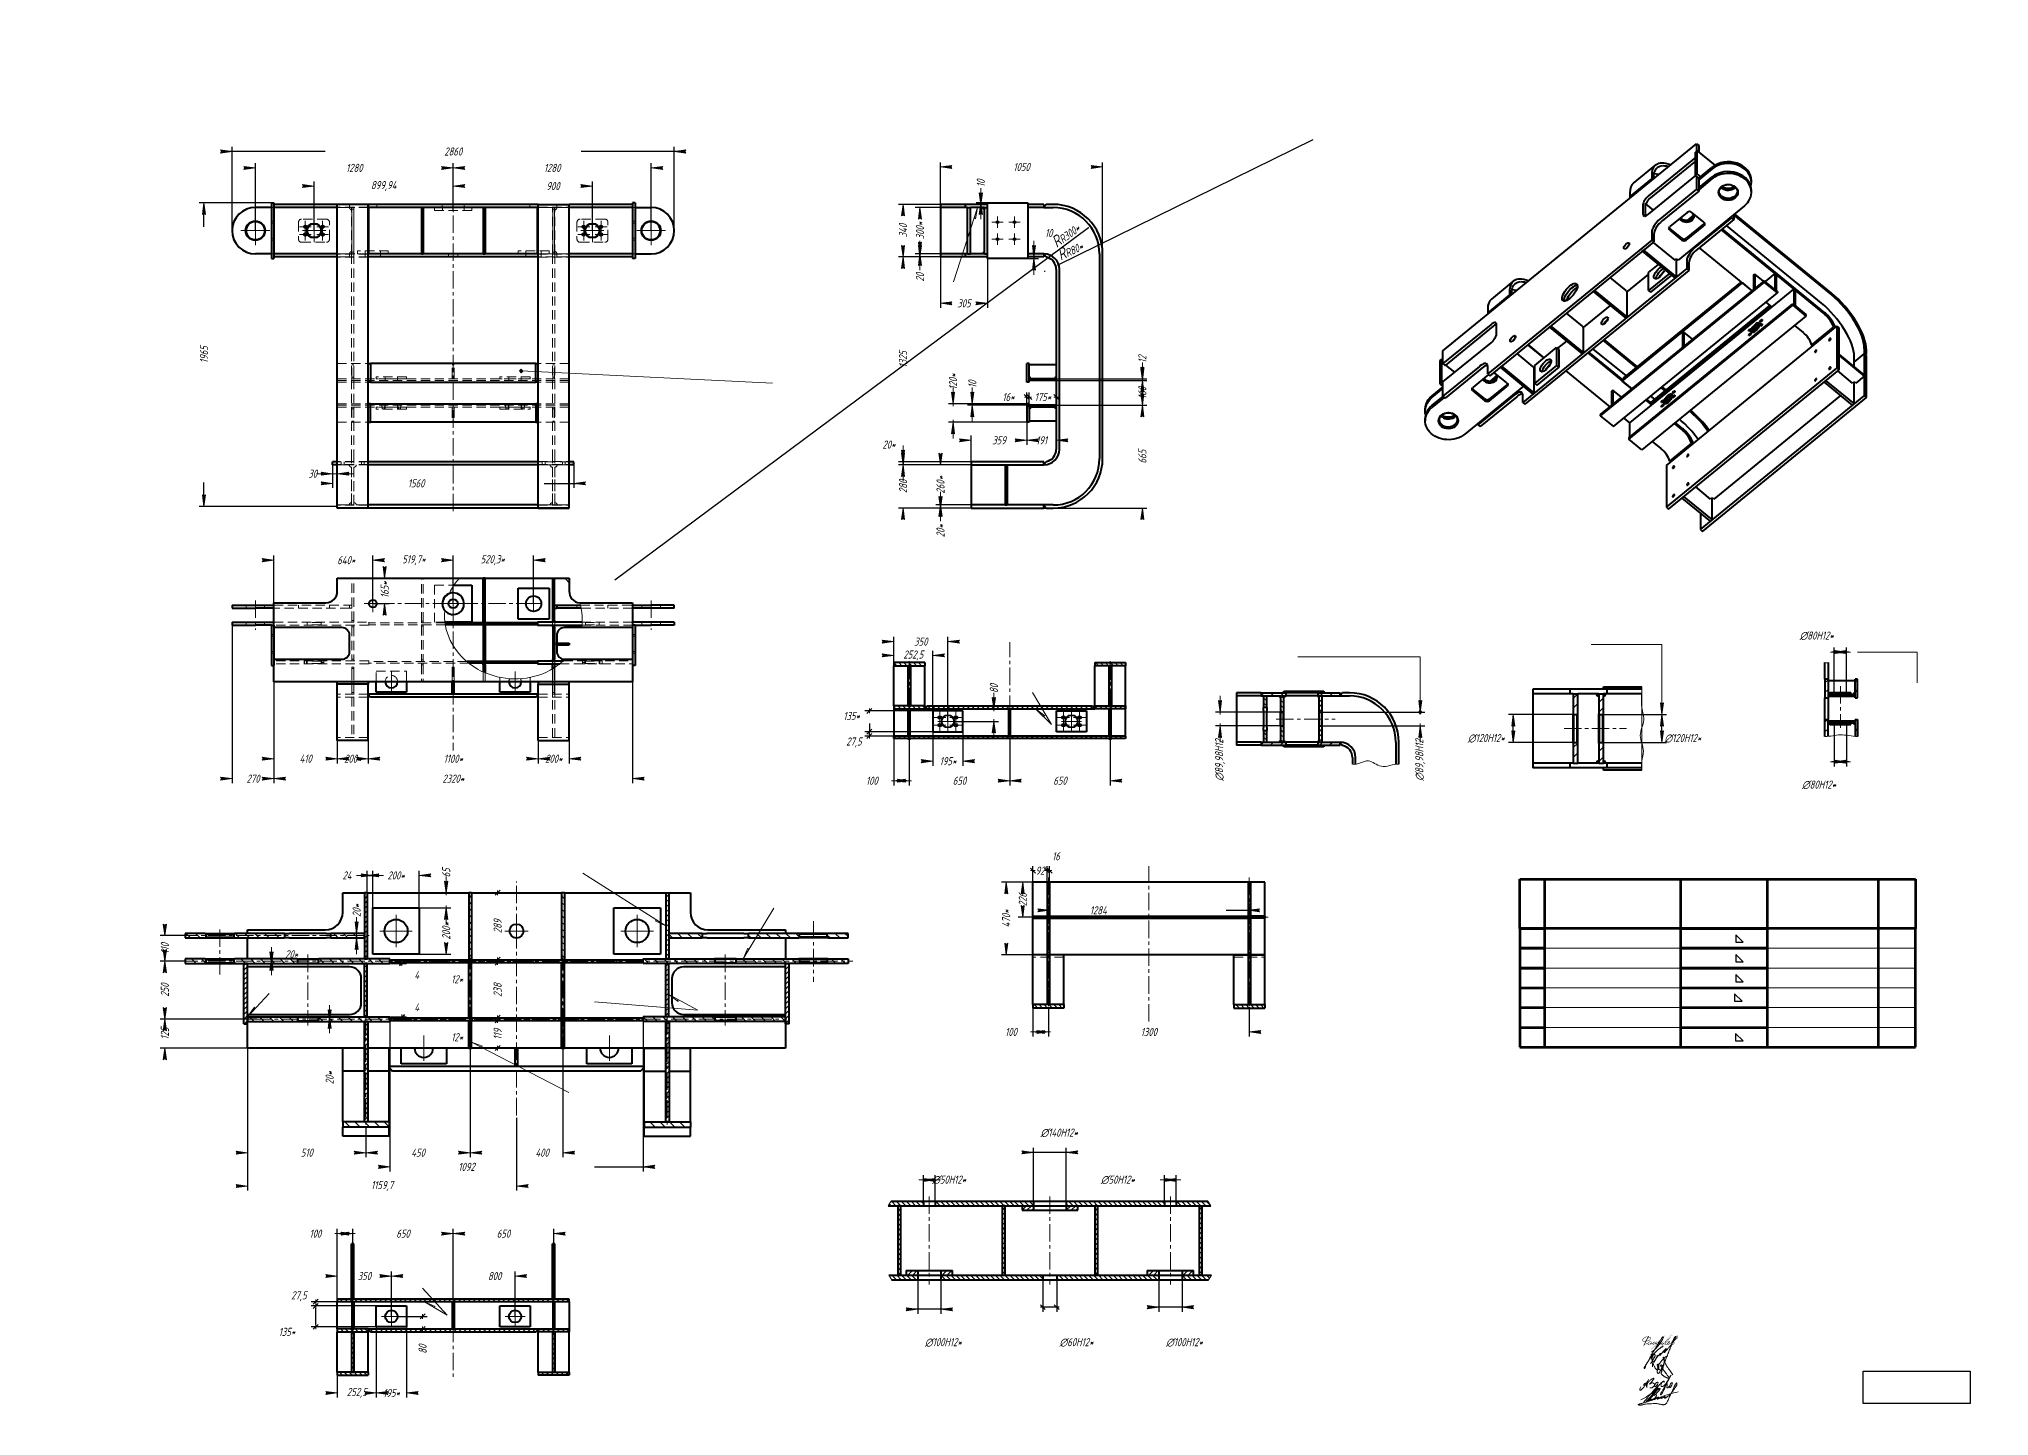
# Model space of a CAD drawing. Header units: millimetres. Extents: x 0 to 841, y 0 to 594.
import ezdxf

# ---------------------------------------------------------------- set-up
doc = ezdxf.new("R2010")
doc.units = ezdxf.units.MM
for name, pattern in [('K5LT32789', [0]), ('K5LT32790', [0]), ('K5LT32791', [0]), ('K5LT32793', [0]), ('K5LT32794', [0]), ('K5LT32795', [0]), ('K5LT_AXLED', [12, 7.5, -1.5, 1.5, -1.5]), ('K5LT_BASIC', [0]), ('K5LT_DASHED', [6, 4, -2]), ('K5LT_THIN', [0]), ('K5LT_THIN_INCLUDED_TO_HATCHING', [0])]:
    doc.linetypes.add(name, pattern=pattern)
doc.layers.add('Системный слой', color=7, linetype='Continuous')
doc.styles.add('KDIMTEXTSTYLE', font='GOST_AU.SHX', dxfattribs={"width": 0.96, "oblique": 15, "height": 5})
doc.dimstyles.new('KDIMSTYLE (0.07)', dxfattribs={"dimtxt": 5, "dimasz": 1, "dimexe": 2, "dimexo": 0.0625, "dimgap": 1, "dimtad": 1, "dimlfac": 15, "dimtxsty": 'KDIMTEXTSTYLE', "dimsah": 1, "dimcen": 0.09, "dimdle": 1, "dimadec": 0, "dimazin": 0, "dimtfac": 0.667, "dimtmove": 0, "dimatfit": 3, "dimfxl": 1, "dimtvp": 1, "dimtolj": 1, "dimtzin": 0, "dimarcsym": 0})
doc.dimstyles.new('KDIMSTYLE (0.10)', dxfattribs={"dimtxt": 5, "dimasz": 1, "dimexe": 2, "dimexo": 0.0625, "dimgap": 1, "dimtad": 1, "dimlfac": 10, "dimtxsty": 'KDIMTEXTSTYLE', "dimsah": 1, "dimcen": 0.09, "dimdle": 1, "dimadec": 0, "dimazin": 0, "dimtfac": 0.667, "dimtmove": 0, "dimatfit": 3, "dimfxl": 1, "dimtvp": 1, "dimtolj": 1, "dimtzin": 0, "dimarcsym": 0})
picture_1 = doc.add_image_def('image1.jpg', size_in_pixel=(394, 119))
pattern_1 = [(45, (0, 0), (-1.06066, 1.06066), [])]
pattern_2 = [(135, (0, 0), (-2.12132, -2.12132), [])]
pattern_3 = [(135, (0, 0), (-1.414214, -1.414214), [])]
pattern_4 = [(45, (0, 0), (-0.3535534, 0.3535534), [])]
pattern_5 = [(135, (0, 0), (-1.06066, -1.06066), [])]
pattern_6 = [(45, (0, 0), (-2.12132, 2.12132), [])]
pattern_7 = [(135, (0, 0), (-0.7071068, -0.7071068), [])]

msp = doc.modelspace()

# ---------------------------------------------------------------- blocks, each defined once
blk = doc.blocks.new('U0')
at = {"layer": 'Системный слой', "color": 7, "linetype": 'K5LT_DASHED', "lineweight": 18}
for start, end in [(150.65108, 180), (0, 29.11787)]:
    blk.add_arc((205.31, 316.76), 2.67, start, end, dxfattribs=at)
at = {"layer": 'Системный слой', "color": 150, "linetype": 'K5LT_BASIC', "lineweight": 40, "true_color": 0x0080ff}
blk.add_arc((205.31, 316.76), 2.67, 180, 0, dxfattribs=at)
blk = doc.blocks.new('U1')
at = {"layer": 'Системный слой', "color": 7, "linetype": 'K5LT_DASHED', "lineweight": 18}
blk.add_line((211.81, 318.61), (211.81, 316.76), dxfattribs=at)
at = {"layer": 'Системный слой', "color": 150, "linetype": 'K5LT_BASIC', "lineweight": 40, "true_color": 0x0080ff}
blk.add_line((211.81, 316.76), (211.81, 312.26), dxfattribs=at)
blk = doc.blocks.new('U2')
at = {"layer": 'Системный слой', "color": 150, "linetype": 'K5LT_BASIC', "lineweight": 40, "true_color": 0x0080ff}
blk.add_line((100.25, 341.09), (93.31, 341.09), dxfattribs=at)
at = {"layer": 'Системный слой', "color": 7, "linetype": 'K5LT_DASHED', "lineweight": 18}
blk.add_line((142.25, 341.09), (100.25, 341.09), dxfattribs=at)
blk = doc.blocks.new('U3')
at = {"layer": 'Системный слой', "color": 150, "linetype": 'K5LT_BASIC', "lineweight": 40, "true_color": 0x0080ff}
blk.add_line((93.31, 342.42), (101.31, 342.42), dxfattribs=at)
at = {"layer": 'Системный слой', "color": 7, "linetype": 'K5LT_DASHED', "lineweight": 18}
blk.add_line((101.31, 342.42), (142.25, 342.42), dxfattribs=at)
blk = doc.blocks.new('U4')
at = {"layer": 'Системный слой', "color": 150, "linetype": 'K5LT_BASIC', "lineweight": 40, "true_color": 0x0080ff}
blk.add_line((255.98, 350.76), (255.98, 341.09), dxfattribs=at)
at = {"layer": 'Системный слой', "color": 7, "linetype": 'K5LT_DASHED', "lineweight": 18}
blk.add_line((255.98, 341.09), (255.98, 340.09), dxfattribs=at)
blk = doc.blocks.new('U5')
at = {"layer": 'Системный слой', "color": 150, "linetype": 'K5LT_BASIC', "lineweight": 40, "true_color": 0x0080ff}
for p, q in [((128.65, 361.42), (181.33, 361.42)), ((226.89, 361.42), (228.65, 361.42))]:
    blk.add_line(p, q, dxfattribs=at)
blk = doc.blocks.new('U6')
at = {"layer": 'Системный слой', "color": 7, "linetype": 'K5LT_DASHED', "lineweight": 18}
blk.add_line((255.98, 326.42), (255.98, 323.76), dxfattribs=at)
at = {"layer": 'Системный слой', "color": 150, "linetype": 'K5LT_BASIC', "lineweight": 40, "true_color": 0x0080ff}
blk.add_line((255.98, 323.76), (255.98, 316.76), dxfattribs=at)
blk = doc.blocks.new('U7')
at = {"layer": 'Системный слой', "color": 150, "linetype": 'K5LT_BASIC', "lineweight": 40, "true_color": 0x0080ff}
blk.add_line((101.31, 341.09), (101.31, 350.76), dxfattribs=at)
at = {"layer": 'Системный слой', "color": 7, "linetype": 'K5LT_DASHED', "lineweight": 18}
blk.add_line((101.31, 340.09), (101.31, 341.09), dxfattribs=at)
blk = doc.blocks.new('U8')
at = {"layer": 'Системный слой', "color": 7, "linetype": 'K5LT_DASHED', "lineweight": 18}
blk.add_line((101.31, 323.76), (101.31, 326.42), dxfattribs=at)
at = {"layer": 'Системный слой', "color": 150, "linetype": 'K5LT_BASIC', "lineweight": 40, "true_color": 0x0080ff}
blk.add_line((101.31, 316.76), (101.31, 323.76), dxfattribs=at)
blk = doc.blocks.new('U9')
at = {"layer": 'Системный слой', "color": 7, "linetype": 'K5LT_DASHED', "lineweight": 18}
blk.add_line((178.25, 316.76), (178.25, 323.09), dxfattribs=at)
at = {"layer": 'Системный слой', "color": 150, "linetype": 'K5LT_BASIC', "lineweight": 40, "true_color": 0x0080ff}
blk.add_line((178.25, 311.42), (178.25, 316.76), dxfattribs=at)
blk = doc.blocks.new('U10')
at = {"layer": 'Системный слой', "color": 7, "linetype": 'K5LT_DASHED', "lineweight": 18}
blk.add_line((179.05, 316.76), (179.05, 323.09), dxfattribs=at)
at = {"layer": 'Системный слой', "color": 150, "linetype": 'K5LT_BASIC', "lineweight": 40, "true_color": 0x0080ff}
blk.add_line((179.05, 311.42), (179.05, 316.76), dxfattribs=at)
blk = doc.blocks.new('U11')
at = {"layer": 'Системный слой', "color": 150, "linetype": 'K5LT_BASIC', "lineweight": 40, "true_color": 0x0080ff}
blk.add_line((101.31, 348.42), (93.31, 348.42), dxfattribs=at)
at = {"layer": 'Системный слой', "color": 7, "linetype": 'K5LT_DASHED', "lineweight": 18}
blk.add_line((133.91, 348.42), (101.31, 348.42), dxfattribs=at)
blk = doc.blocks.new('U12')
at = {"layer": 'Системный слой', "color": 150, "linetype": 'K5LT_BASIC', "lineweight": 40, "true_color": 0x0080ff}
blk.add_line((93.31, 349.76), (101.31, 349.76), dxfattribs=at)
at = {"layer": 'Системный слой', "color": 7, "linetype": 'K5LT_DASHED', "lineweight": 18}
blk.add_line((101.31, 349.76), (133.91, 349.76), dxfattribs=at)
blk = doc.blocks.new('U13')
at = {"layer": 'Системный слой', "color": 7, "linetype": 'K5LT_DASHED', "lineweight": 18}
blk.add_line((198.81, 316.76), (198.81, 318.63), dxfattribs=at)
at = {"layer": 'Системный слой', "color": 150, "linetype": 'K5LT_BASIC', "lineweight": 40, "true_color": 0x0080ff}
blk.add_line((198.81, 312.26), (198.81, 316.76), dxfattribs=at)
blk = doc.blocks.new('U14')
at = {"layer": 'Системный слой', "color": 7, "linetype": 'K5LT_DASHED', "lineweight": 18}
blk.add_line((234.13, 341.09), (257.05, 341.09), dxfattribs=at)
at = {"layer": 'Системный слой', "color": 150, "linetype": 'K5LT_BASIC', "lineweight": 40, "true_color": 0x0080ff}
blk.add_line((257.05, 341.09), (263.98, 341.09), dxfattribs=at)
blk = doc.blocks.new('U15')
at = {"layer": 'Системный слой', "color": 7, "linetype": 'K5LT_DASHED', "lineweight": 18}
blk.add_line((255.98, 342.42), (234.25, 342.42), dxfattribs=at)
at = {"layer": 'Системный слой', "color": 150, "linetype": 'K5LT_BASIC', "lineweight": 40, "true_color": 0x0080ff}
blk.add_line((263.98, 342.42), (255.98, 342.42), dxfattribs=at)
blk = doc.blocks.new('U16')
at = {"layer": 'Системный слой', "color": 7, "linetype": 'K5LT_DASHED', "lineweight": 18}
blk.add_arc((151.98, 316.76), 2.67, 0, 180, dxfattribs=at)
at = {"layer": 'Системный слой', "color": 150, "linetype": 'K5LT_BASIC', "lineweight": 40, "true_color": 0x0080ff}
blk.add_arc((151.98, 316.76), 2.67, 180, 0, dxfattribs=at)
blk = doc.blocks.new('U17')
at = {"layer": 'Системный слой', "color": 7, "linetype": 'K5LT_DASHED', "lineweight": 18}
blk.add_line((145.48, 316.76), (145.48, 321.26), dxfattribs=at)
at = {"layer": 'Системный слой', "color": 150, "linetype": 'K5LT_BASIC', "lineweight": 40, "true_color": 0x0080ff}
blk.add_line((145.48, 312.26), (145.48, 316.76), dxfattribs=at)
blk = doc.blocks.new('U18')
at = {"layer": 'Системный слой', "color": 7, "linetype": 'K5LT_DASHED', "lineweight": 18}
blk.add_line((158.48, 321.26), (158.48, 316.76), dxfattribs=at)
at = {"layer": 'Системный слой', "color": 150, "linetype": 'K5LT_BASIC', "lineweight": 40, "true_color": 0x0080ff}
blk.add_line((158.48, 316.76), (158.48, 312.26), dxfattribs=at)
blk = doc.blocks.new('U19')
at = {"layer": 'Системный слой', "color": 7, "linetype": 'K5LT_DASHED', "lineweight": 18}
blk.add_line((233.52, 349.76), (255.98, 349.76), dxfattribs=at)
at = {"layer": 'Системный слой', "color": 150, "linetype": 'K5LT_BASIC', "lineweight": 40, "true_color": 0x0080ff}
blk.add_line((255.98, 349.76), (263.98, 349.76), dxfattribs=at)
blk = doc.blocks.new('U20')
at = {"layer": 'Системный слой', "color": 7, "linetype": 'K5LT_DASHED', "lineweight": 18}
blk.add_line((255.98, 348.42), (233.82, 348.42), dxfattribs=at)
at = {"layer": 'Системный слой', "color": 150, "linetype": 'K5LT_BASIC', "lineweight": 40, "true_color": 0x0080ff}
blk.add_line((263.98, 348.42), (255.98, 348.42), dxfattribs=at)
blk = doc.blocks.new('U21')
at = {"layer": 'Системный слой', "color": 7, "linetype": 'K5LT_THIN_INCLUDED_TO_HATCHING', "lineweight": 18}
for p, q in [((177.54, 355.95), (177.01, 354.83)), ((178.34, 357.4), (177.54, 355.95)), ((179.25, 358.79), (178.34, 357.4)), ((180.24, 360.14), (179.25, 358.79)), ((181.33, 361.42), (180.24, 360.14)), ((227.53, 360.73), (226.89, 361.42)), ((228.65, 359.42), (227.53, 360.73)), ((175.04, 347.41), (174.94, 345.78)), ((174.94, 345.78), (174.95, 344.15)), ((233.5, 349.82), (233.23, 350.77)), ((233.86, 348.22), (233.5, 349.82)), ((234.12, 346.59), (233.86, 348.22)), ((234.26, 344.97), (234.12, 346.59)), ((234.28, 343.33), (234.26, 344.97)), ((174.95, 344.15), (175.07, 342.52)), ((175.07, 342.52), (175.31, 340.9)), ((175.31, 340.9), (175.66, 339.29)), ((175.66, 339.29), (176.12, 337.7)), ((176.12, 337.7), (176.69, 336.13)), ((234, 340.09), (234.2, 341.71)), ((234.2, 341.71), (234.28, 343.33)), ((176.69, 336.13), (177.36, 334.6)), ((177.36, 334.6), (178.14, 333.1)), ((178.14, 333.1), (179.01, 331.65)), ((179.01, 331.65), (179.99, 330.25)), ((179.99, 330.25), (181.05, 328.9)), ((181.05, 328.9), (182.21, 327.61)), ((182.21, 327.61), (183.45, 326.38)), ((183.45, 326.38), (184.78, 325.22)), ((184.78, 325.22), (186.17, 324.14)), ((186.17, 324.14), (187.64, 323.13)), ((187.64, 323.13), (189.17, 322.21)), ((189.17, 322.21), (190.76, 321.36)), ((190.76, 321.36), (192.41, 320.61)), ((192.41, 320.61), (194.1, 319.95)), ((194.1, 319.95), (195.83, 319.38)), ((213.83, 319.08), (215.55, 319.6)), ((215.55, 319.6), (217.23, 320.2)), ((217.23, 320.2), (218.86, 320.91)), ((218.86, 320.91), (220.44, 321.7)), ((220.44, 321.7), (221.95, 322.57)), ((221.95, 322.57), (223.4, 323.53)), ((223.4, 323.53), (224.78, 324.57)), ((224.78, 324.57), (226.09, 325.69)), ((226.09, 325.69), (226.86, 326.42)), ((195.83, 319.38), (197.59, 318.9)), ((197.59, 318.9), (199.38, 318.52)), ((199.38, 318.52), (201.19, 318.24)), ((201.19, 318.24), (203.01, 318.06)), ((203.01, 318.06), (204.84, 317.98)), ((204.84, 317.98), (206.67, 318)), ((206.67, 318), (208.49, 318.12)), ((208.49, 318.12), (210.29, 318.34)), ((210.29, 318.34), (212.08, 318.66)), ((212.08, 318.66), (213.83, 319.08))]:
    blk.add_line(p, q, dxfattribs=at)
blk = doc.blocks.new('U22')
at = {"layer": 'Системный слой', "color": 7, "linetype": 'K5LT_DASHED', "lineweight": 18}
blk.add_line((223.31, 333.42), (222.51, 333.42), dxfattribs=at)
at = {"layer": 'Системный слой', "color": 150, "linetype": 'K5LT_BASIC', "lineweight": 40, "true_color": 0x0080ff}
blk.add_line((223.51, 333.42), (223.31, 333.42), dxfattribs=at)
blk = doc.blocks.new('U23')
at = {"layer": 'Системный слой', "color": 7, "linetype": 'K5LT_DASHED', "lineweight": 18}
blk.add_line((223.31, 332.62), (222.51, 332.62), dxfattribs=at)
at = {"layer": 'Системный слой', "color": 150, "linetype": 'K5LT_BASIC', "lineweight": 40, "true_color": 0x0080ff}
blk.add_line((223.51, 332.62), (223.31, 332.62), dxfattribs=at)
blk = doc.blocks.new('U24')
at = {"layer": 'Системный слой', "color": 150, "linetype": 'K5LT_BASIC', "lineweight": 40, "true_color": 0x0080ff}
for p, q in [((181.33, 361.42), (191.58, 361.42)), ((192.38, 361.42), (221.58, 361.42)), ((222.38, 361.42), (226.89, 361.42))]:
    blk.add_line(p, q, dxfattribs=at)
at = {"layer": 'Системный слой', "color": 7, "linetype": 'K5LT_DASHED', "lineweight": 18}
for p, q in [((191.58, 361.42), (192.38, 361.42)), ((221.58, 361.42), (222.38, 361.42))]:
    blk.add_line(p, q, dxfattribs=at)
blk = doc.blocks.new('U25')
at = {"layer": 'Системный слой', "color": 30, "linetype": 'K5LT_AXLED', "lineweight": 18, "true_color": 0xff8000}
for q in [(178.64, 367.84), (171.94, 350.42), (178.64, 287.13), (185.34, 350.42)]:
    blk.add_line((178.64, 350.42), q, dxfattribs=at)
blk = doc.blocks.new('U26')
at = {"layer": 'Системный слой', "color": 30, "linetype": 'K5LT_AXLED', "lineweight": 18, "true_color": 0xff8000}
for q in [(143.98, 354.09), (140.31, 350.42), (143.98, 346.76), (147.65, 350.42)]:
    blk.add_line((143.98, 350.42), q, dxfattribs=at)
blk = doc.blocks.new('U27')
at = {"layer": 'Системный слой', "color": 30, "linetype": 'K5LT_AXLED', "lineweight": 18, "true_color": 0xff8000}
for q in [(213.31, 354.09), (140.31, 350.42), (213.31, 346.76), (216.98, 350.42)]:
    blk.add_line((213.31, 350.42), q, dxfattribs=at)
blk = doc.blocks.new('U28')
at = {"layer": 'Системный слой', "color": 30, "linetype": 'K5LT_AXLED', "lineweight": 18, "true_color": 0xff8000}
for q in [(205.31, 321.09), (200.98, 316.76), (205.31, 312.42), (209.65, 316.76)]:
    blk.add_line((205.31, 316.76), q, dxfattribs=at)
blk = doc.blocks.new('U29')
at = {"layer": 'Системный слой', "color": 30, "linetype": 'K5LT_AXLED', "lineweight": 18, "true_color": 0xff8000}
for q in [(151.98, 321.09), (147.65, 316.76), (151.98, 312.42), (156.31, 316.76)]:
    blk.add_line((151.98, 316.76), q, dxfattribs=at)
blk = doc.blocks.new('KDIMARROW_01')
at = {"layer": 'Системный слой'}
blk.add_hatch(color=0, dxfattribs=at).paths.add_polyline_path([(-5, -0.66), (0, 0), (-5, 0.66), (-4.5, 0)])
at = {"layer": 'Системный слой', "color": 0, "linetype": 'K5LT_THIN', "lineweight": 18}
for p, q in [((-4.5, 0), (-5, 0.66)), ((-5, 0.66), (0, 0)), ((0, 0), (-5, -0.66)), ((-5, -0.66), (-4.5, 0)), ((0, 0), (-1, 0))]:
    blk.add_line(p, q, dxfattribs=at)
blk = doc.blocks.new('U39')
at = {"layer": 'Системный слой', "color": 150, "linetype": 'K5LT_BASIC', "lineweight": 40, "true_color": 0x0080ff}
blk.add_line((100.25, 521.32), (93.31, 521.32), dxfattribs=at)
at = {"layer": 'Системный слой', "color": 7, "linetype": 'K5LT_DASHED', "lineweight": 18}
blk.add_line((142.25, 521.32), (100.25, 521.32), dxfattribs=at)
blk = doc.blocks.new('U40')
at = {"layer": 'Системный слой', "color": 150, "linetype": 'K5LT_BASIC', "lineweight": 40, "true_color": 0x0080ff}
blk.add_line((100.25, 501.32), (93.31, 501.32), dxfattribs=at)
at = {"layer": 'Системный слой', "color": 7, "linetype": 'K5LT_DASHED', "lineweight": 18}
blk.add_line((142.25, 501.32), (100.25, 501.32), dxfattribs=at)
blk = doc.blocks.new('U41')
at = {"layer": 'Системный слой', "color": 150, "linetype": 'K5LT_BASIC', "lineweight": 40, "true_color": 0x0080ff}
for p, q in [((128.65, 521.32), (101.31, 521.32)), ((215.31, 521.32), (141.98, 521.32)), ((255.98, 521.32), (228.65, 521.32))]:
    blk.add_line(p, q, dxfattribs=at)
at = {"layer": 'Системный слой', "color": 7, "linetype": 'K5LT_DASHED', "lineweight": 18}
for p, q in [((141.98, 521.32), (128.65, 521.32)), ((228.65, 521.32), (215.31, 521.32))]:
    blk.add_line(p, q, dxfattribs=at)
blk = doc.blocks.new('U42')
at = {"layer": 'Системный слой', "color": 150, "linetype": 'K5LT_BASIC', "lineweight": 40, "true_color": 0x0080ff}
for p, q in [((128.65, 522.65), (101.31, 522.65)), ((215.31, 522.65), (141.98, 522.65)), ((255.98, 522.65), (228.65, 522.65))]:
    blk.add_line(p, q, dxfattribs=at)
at = {"layer": 'Системный слой', "color": 7, "linetype": 'K5LT_DASHED', "lineweight": 18}
for p, q in [((141.98, 522.65), (128.65, 522.65)), ((228.65, 522.65), (215.31, 522.65))]:
    blk.add_line(p, q, dxfattribs=at)
blk = doc.blocks.new('U43')
at = {"layer": 'Системный слой', "color": 7, "linetype": 'K5LT_DASHED', "lineweight": 18}
for p, q in [((141.98, 392.99), (128.65, 392.99)), ((228.65, 392.99), (215.31, 392.99))]:
    blk.add_line(p, q, dxfattribs=at)
at = {"layer": 'Системный слой', "color": 150, "linetype": 'K5LT_BASIC', "lineweight": 40, "true_color": 0x0080ff}
blk.add_line((215.31, 392.99), (141.98, 392.99), dxfattribs=at)
blk = doc.blocks.new('U44')
at = {"layer": 'Системный слой', "color": 150, "linetype": 'K5LT_BASIC', "lineweight": 40, "true_color": 0x0080ff}
for p, q in [((128.65, 499.99), (101.31, 499.99)), ((215.31, 499.99), (141.98, 499.99)), ((255.98, 499.99), (228.65, 499.99))]:
    blk.add_line(p, q, dxfattribs=at)
at = {"layer": 'Системный слой', "color": 7, "linetype": 'K5LT_DASHED', "lineweight": 18}
for p, q in [((141.98, 499.99), (128.65, 499.99)), ((228.65, 499.99), (215.31, 499.99))]:
    blk.add_line(p, q, dxfattribs=at)
blk = doc.blocks.new('U45')
at = {"layer": 'Системный слой', "color": 150, "linetype": 'K5LT_BASIC', "lineweight": 40, "true_color": 0x0080ff}
for p, q in [((128.65, 501.32), (101.31, 501.32)), ((215.31, 501.32), (141.98, 501.32)), ((255.98, 501.32), (228.65, 501.32))]:
    blk.add_line(p, q, dxfattribs=at)
at = {"layer": 'Системный слой', "color": 7, "linetype": 'K5LT_DASHED', "lineweight": 18}
for p, q in [((141.98, 501.32), (128.65, 501.32)), ((228.65, 501.32), (215.31, 501.32))]:
    blk.add_line(p, q, dxfattribs=at)
blk = doc.blocks.new('U46')
at = {"layer": 'Системный слой', "color": 150, "linetype": 'K5LT_BASIC', "lineweight": 40, "true_color": 0x0080ff}
blk.add_arc((93.31, 511.32), 4, 90.00089, 269.99911, dxfattribs=at)
at = {"layer": 'Системный слой', "color": 7, "linetype": 'K5LT_DASHED', "lineweight": 18}
for start, end in [(0, 90.00089), (269.99911, 0)]:
    blk.add_arc((93.31, 511.32), 4, start, end, dxfattribs=at)
blk = doc.blocks.new('U47')
at = {"layer": 'Системный слой', "color": 7, "linetype": 'K5LT_DASHED', "lineweight": 18}
for p, q in [((141.98, 410.32), (136.85, 410.32)), ((220.45, 410.32), (215.31, 410.32))]:
    blk.add_line(p, q, dxfattribs=at)
at = {"layer": 'Системный слой', "color": 150, "linetype": 'K5LT_BASIC', "lineweight": 40, "true_color": 0x0080ff}
blk.add_line((215.31, 410.32), (141.98, 410.32), dxfattribs=at)
blk = doc.blocks.new('U48')
at = {"layer": 'Системный слой', "color": 150, "linetype": 'K5LT_BASIC', "lineweight": 40, "true_color": 0x0080ff}
for p, q in [((128.65, 411.65), (126.65, 411.65)), ((215.31, 411.65), (141.98, 411.65)), ((230.65, 411.65), (228.65, 411.65))]:
    blk.add_line(p, q, dxfattribs=at)
at = {"layer": 'Системный слой', "color": 7, "linetype": 'K5LT_DASHED', "lineweight": 18}
for p, q in [((141.98, 411.65), (128.65, 411.65)), ((228.65, 411.65), (215.31, 411.65))]:
    blk.add_line(p, q, dxfattribs=at)
blk = doc.blocks.new('U49')
at = {"layer": 'Системный слой', "color": 150, "linetype": 'K5LT_BASIC', "lineweight": 40, "true_color": 0x0080ff}
for p, q in [((128.65, 410.32), (126.65, 410.32)), ((215.31, 410.32), (141.98, 410.32)), ((230.65, 410.32), (228.65, 410.32))]:
    blk.add_line(p, q, dxfattribs=at)
at = {"layer": 'Системный слой', "color": 7, "linetype": 'K5LT_DASHED', "lineweight": 18}
for p, q in [((141.98, 410.32), (128.65, 410.32)), ((228.65, 410.32), (215.31, 410.32))]:
    blk.add_line(p, q, dxfattribs=at)
blk = doc.blocks.new('U50')
at = {"layer": 'Системный слой', "color": 7, "linetype": 'K5LT_DASHED', "lineweight": 18}
blk.add_line((215.05, 521.32), (257.05, 521.32), dxfattribs=at)
at = {"layer": 'Системный слой', "color": 150, "linetype": 'K5LT_BASIC', "lineweight": 40, "true_color": 0x0080ff}
blk.add_line((257.05, 521.32), (263.98, 521.32), dxfattribs=at)
blk = doc.blocks.new('U51')
at = {"layer": 'Системный слой', "color": 7, "linetype": 'K5LT_DASHED', "lineweight": 18}
blk.add_line((215.05, 501.32), (257.05, 501.32), dxfattribs=at)
at = {"layer": 'Системный слой', "color": 150, "linetype": 'K5LT_BASIC', "lineweight": 40, "true_color": 0x0080ff}
blk.add_line((257.05, 501.32), (263.98, 501.32), dxfattribs=at)
blk = doc.blocks.new('U52')
at = {"layer": 'Системный слой', "color": 150, "linetype": 'K5LT_BASIC', "lineweight": 40, "true_color": 0x0080ff}
for p, q in [((101.31, 523.32), (101.31, 522.65)), ((101.31, 521.32), (101.31, 501.32)), ((101.31, 499.99), (101.31, 499.32))]:
    blk.add_line(p, q, dxfattribs=at)
at = {"layer": 'Системный слой', "color": 7, "linetype": 'K5LT_DASHED', "lineweight": 18}
for p, q in [((101.31, 522.65), (101.31, 521.32)), ((101.31, 501.32), (101.31, 499.99))]:
    blk.add_line(p, q, dxfattribs=at)
blk = doc.blocks.new('U53')
at = {"layer": 'Системный слой', "color": 7, "linetype": 'K5LT_DASHED', "lineweight": 18}
for start, end in [(89.99911, 180), (180, 270.00089)]:
    blk.add_arc((263.98, 511.32), 4, start, end, dxfattribs=at)
at = {"layer": 'Системный слой', "color": 150, "linetype": 'K5LT_BASIC', "lineweight": 40, "true_color": 0x0080ff}
blk.add_arc((263.98, 511.32), 4, 270.00089, 89.99911, dxfattribs=at)
blk = doc.blocks.new('U54')
at = {"layer": 'Системный слой', "color": 150, "linetype": 'K5LT_BASIC', "lineweight": 40, "true_color": 0x0080ff}
for p, q in [((255.98, 523.32), (255.98, 522.65)), ((255.98, 521.32), (255.98, 501.32)), ((255.98, 499.99), (255.98, 499.32))]:
    blk.add_line(p, q, dxfattribs=at)
at = {"layer": 'Системный слой', "color": 7, "linetype": 'K5LT_DASHED', "lineweight": 18}
for p, q in [((255.98, 522.65), (255.98, 521.32)), ((255.98, 501.32), (255.98, 499.99))]:
    blk.add_line(p, q, dxfattribs=at)
blk = doc.blocks.new('U55')
at = {"layer": 'Системный слой', "color": 30, "linetype": 'K5LT_AXLED', "lineweight": 18, "true_color": 0xff8000}
for q in [(238.65, 516.32), (233.65, 511.32), (243.65, 511.32), (238.65, 506.32)]:
    blk.add_line((238.65, 511.32), q, dxfattribs=at)
blk = doc.blocks.new('U56')
at = {"layer": 'Системный слой', "color": 30, "linetype": 'K5LT_AXLED', "lineweight": 18, "true_color": 0xff8000}
for q in [(118.65, 516.32), (113.65, 511.32), (123.65, 511.32), (118.65, 506.32)]:
    blk.add_line((118.65, 511.32), q, dxfattribs=at)
blk = doc.blocks.new('U71')
at = {"layer": 'Системный слой', "color": 30, "linetype": 'K5LT_AXLED', "lineweight": 18, "true_color": 0xff8000}
for q in [(242.45, 515.52), (239.92, 512.99), (242.45, 510.46), (244.97, 512.99)]:
    blk.add_line((242.45, 512.99), q, dxfattribs=at)
blk = doc.blocks.new('U72')
at = {"layer": 'Системный слой', "color": 30, "linetype": 'K5LT_AXLED', "lineweight": 18, "true_color": 0xff8000}
for q in [(239.92, 509.65), (242.45, 512.18), (242.45, 507.13), (244.97, 509.65)]:
    blk.add_line((242.45, 509.65), q, dxfattribs=at)
blk = doc.blocks.new('U73')
at = {"layer": 'Системный слой', "color": 30, "linetype": 'K5LT_AXLED', "lineweight": 18, "true_color": 0xff8000}
for q in [(232.45, 509.65), (234.98, 512.18), (234.98, 507.13), (237.51, 509.65)]:
    blk.add_line((234.98, 509.65), q, dxfattribs=at)
blk = doc.blocks.new('U74')
at = {"layer": 'Системный слой', "color": 30, "linetype": 'K5LT_AXLED', "lineweight": 18, "true_color": 0xff8000}
for q in [(234.98, 515.52), (232.45, 512.99), (234.98, 510.46), (237.51, 512.99)]:
    blk.add_line((234.98, 512.99), q, dxfattribs=at)
blk = doc.blocks.new('U75')
at = {"layer": 'Системный слой', "color": 30, "linetype": 'K5LT_AXLED', "lineweight": 18, "true_color": 0xff8000}
for q in [(114.85, 515.52), (112.31, 512.99), (114.85, 510.45), (117.38, 512.99)]:
    blk.add_line((114.85, 512.99), q, dxfattribs=at)
blk = doc.blocks.new('U76')
at = {"layer": 'Системный слой', "color": 30, "linetype": 'K5LT_AXLED', "lineweight": 18, "true_color": 0xff8000}
for q in [(112.31, 509.65), (114.85, 512.19), (114.85, 507.12), (117.38, 509.65)]:
    blk.add_line((114.85, 509.65), q, dxfattribs=at)
blk = doc.blocks.new('U77')
at = {"layer": 'Системный слой', "color": 30, "linetype": 'K5LT_AXLED', "lineweight": 18, "true_color": 0xff8000}
for q in [(119.78, 509.65), (122.31, 512.19), (122.31, 507.12), (124.85, 509.65)]:
    blk.add_line((122.31, 509.65), q, dxfattribs=at)
blk = doc.blocks.new('U78')
at = {"layer": 'Системный слой', "color": 30, "linetype": 'K5LT_AXLED', "lineweight": 18, "true_color": 0xff8000}
for q in [(122.31, 515.52), (119.78, 512.99), (122.31, 510.45), (124.85, 512.99)]:
    blk.add_line((122.31, 512.99), q, dxfattribs=at)
blk = doc.blocks.new('KDIMARROW_02')
at = {"layer": 'Системный слой'}
blk.add_hatch(color=0, dxfattribs=at).paths.add_polyline_path([(4.5, 0), (5, 0.66), (0, 0), (5, -0.66)])
at = {"layer": 'Системный слой', "color": 0, "linetype": 'K5LT_THIN', "lineweight": 18}
for p, q in [((0, 0), (-1, 0)), ((5, 0.66), (0, 0)), ((0, 0), (5, -0.66)), ((0, 0), (7, 0)), ((4.5, 0), (5, 0.66)), ((5, -0.66), (4.5, 0))]:
    blk.add_line(p, q, dxfattribs=at)
blk = doc.blocks.new('U79')
at = {"layer": 'Системный слой'}
h = blk.add_hatch(color=7, dxfattribs=at)
h.paths.add_polyline_path([(208.73, 450.75), (208.01, 451.54), (207.23, 450.82), (207.94, 450.04)])
h.paths.add_polyline_path([(208.48, 450.76), (208, 451.29), (207.48, 450.81), (207.95, 450.29)])
h.paths.add_polyline_path([(208.23, 450.78), (207.99, 451.04), (207.73, 450.8), (207.97, 450.54)])
at = {"layer": 'Системный слой', "color": 7, "linetype": 'K5LT_THIN', "lineweight": 18}
for p, q in [((208.01, 451.54), (207.23, 450.82)), ((207.23, 450.82), (207.94, 450.04)), ((208, 451.29), (207.48, 450.81)), ((207.48, 450.81), (207.95, 450.29)), ((207.99, 451.04), (207.73, 450.8)), ((207.73, 450.8), (207.97, 450.54)), ((207.94, 450.04), (208.73, 450.75)), ((207.95, 450.29), (208.48, 450.76)), ((207.97, 450.54), (208.23, 450.78)), ((316.38, 445.6), (207.98, 450.79)), ((208.23, 450.78), (207.99, 451.04)), ((208.48, 450.76), (208, 451.29)), ((208.73, 450.75), (208.01, 451.54)), ((208.23, 450.78), (208.48, 450.76)), ((208.48, 450.76), (208.73, 450.75))]:
    blk.add_line(p, q, dxfattribs=at)
blk = doc.blocks.new('U80')
at = {"layer": 'Системный слой', "color": 30, "linetype": 'K5LT_AXLED', "lineweight": 18, "true_color": 0xff8000}
for q in [(93.31, 517.52), (87.11, 511.32), (93.31, 505.12), (99.51, 511.32)]:
    blk.add_line((93.31, 511.32), q, dxfattribs=at)
blk = doc.blocks.new('U81')
at = {"layer": 'Системный слой', "color": 30, "linetype": 'K5LT_AXLED', "lineweight": 18, "true_color": 0xff8000}
for q in [(263.98, 517.52), (257.78, 511.32), (263.98, 505.12), (270.18, 511.32)]:
    blk.add_line((263.98, 511.32), q, dxfattribs=at)
blk = doc.blocks.new('U82')
at = {"layer": 'Системный слой', "color": 150, "linetype": 'K5LT_BASIC', "lineweight": 40, "true_color": 0x0080ff}
for p, q in [((400.4, 521.32), (399.4, 521.32)), ((407.73, 521.32), (401.73, 521.32))]:
    blk.add_line(p, q, dxfattribs=at)
blk = doc.blocks.new('U83')
at = {"layer": 'Системный слой', "color": 150, "linetype": 'K5LT_BASIC', "lineweight": 40, "true_color": 0x0080ff}
for p, q in [((400.4, 501.32), (399.4, 501.32)), ((407.73, 501.32), (401.73, 501.32))]:
    blk.add_line(p, q, dxfattribs=at)
blk = doc.blocks.new('U84')
at = {"layer": 'Системный слой', "color": 150, "linetype": 'K5LT_BASIC', "lineweight": 40, "true_color": 0x0080ff}
for p, q in [((409.07, 521.32), (409.07, 523.32)), ((409.07, 499.32), (409.07, 501.32))]:
    blk.add_line(p, q, dxfattribs=at)
blk = doc.blocks.new('KDIMARROW_13')
at = {"layer": 'Системный слой', "color": 0, "linetype": 'K5LT_THIN', "lineweight": 18}
for p, q in [((-1.06, 1.06), (1.06, -1.06)), ((0, 0), (-1, 0)), ((0, 0), (1, 0))]:
    blk.add_line(p, q, dxfattribs=at)
blk = doc.blocks.new('U86')
at = {"layer": 'Системный слой', "color": 7, "linetype": 'K5LT_THIN', "lineweight": 18}
for p, q in [((394.4, 489.19), (404.73, 521.32)), ((403.83, 516.36), (403.36, 517.04)), ((404.73, 521.32), (403.83, 516.36))]:
    blk.add_line(p, q, dxfattribs=at)
blk = doc.blocks.new('U100')
at = {"layer": 'Системный слой', "color": 30, "linetype": 'K5LT_AXLED', "lineweight": 18, "true_color": 0xff8000}
for q in [(411, 514.99), (413.4, 517.39), (415.8, 514.99), (413.4, 512.59)]:
    blk.add_line((413.4, 514.99), q, dxfattribs=at)
blk = doc.blocks.new('U101')
at = {"layer": 'Системный слой', "color": 30, "linetype": 'K5LT_AXLED', "lineweight": 18, "true_color": 0xff8000}
for q in [(418.33, 514.99), (420.73, 517.39), (423.13, 514.99), (420.73, 512.59)]:
    blk.add_line((420.73, 514.99), q, dxfattribs=at)
blk = doc.blocks.new('U102')
at = {"layer": 'Системный слой', "color": 30, "linetype": 'K5LT_AXLED', "lineweight": 18, "true_color": 0xff8000}
for q in [(418.33, 507.65), (420.73, 510.05), (423.13, 507.65), (420.73, 505.25)]:
    blk.add_line((420.73, 507.65), q, dxfattribs=at)
blk = doc.blocks.new('U103')
at = {"layer": 'Системный слой', "color": 30, "linetype": 'K5LT_AXLED', "lineweight": 18, "true_color": 0xff8000}
for q in [(411, 507.65), (413.4, 510.05), (415.8, 507.65), (413.4, 505.25)]:
    blk.add_line((413.4, 507.65), q, dxfattribs=at)
blk = doc.blocks.new('U109')
at = {"layer": 'Системный слой', "color": 150, "linetype": 'K5LT_BASIC', "lineweight": 40, "true_color": 0x0080ff}
for p, q in [((140.18, 148.71), (130.98, 148.71)), ((150.98, 148.71), (141.78, 148.71))]:
    blk.add_line(p, q, dxfattribs=at)
blk = doc.blocks.new('U110')
at = {"layer": 'Системный слой', "color": 150, "linetype": 'K5LT_BASIC', "lineweight": 40, "true_color": 0x0080ff}
for p, q in [((140.18, 158.71), (130.98, 158.71)), ((150.98, 158.71), (141.78, 158.71))]:
    blk.add_line(p, q, dxfattribs=at)
blk = doc.blocks.new('U111')
at = {"layer": 'Системный слой', "color": 150, "linetype": 'K5LT_BASIC', "lineweight": 40, "true_color": 0x0080ff}
for p, q in [((260.98, 148.71), (270.18, 148.71)), ((271.78, 148.71), (280.98, 148.71))]:
    blk.add_line(p, q, dxfattribs=at)
blk = doc.blocks.new('U112')
at = {"layer": 'Системный слой', "color": 150, "linetype": 'K5LT_BASIC', "lineweight": 40, "true_color": 0x0080ff}
for p, q in [((260.98, 158.71), (270.18, 158.71)), ((271.78, 158.71), (280.98, 158.71))]:
    blk.add_line(p, q, dxfattribs=at)
blk = doc.blocks.new('U113')
at = {"layer": 'Системный слой', "color": 150, "linetype": 'K5LT_BASIC', "lineweight": 40, "true_color": 0x0080ff}
for p, q in [((321.98, 209.71), (321.98, 208.21)), ((321.98, 206.21), (321.98, 197.21))]:
    blk.add_line(p, q, dxfattribs=at)
blk = doc.blocks.new('U114')
at = {"layer": 'Системный слой', "color": 150, "linetype": 'K5LT_BASIC', "lineweight": 40, "true_color": 0x0080ff}
for p, q in [((130.98, 225.71), (140.38, 225.71)), ((141.58, 225.71), (185.38, 225.71)), ((186.58, 225.71), (225.38, 225.71)), ((226.58, 225.71), (270.38, 225.71)), ((271.58, 225.71), (280.98, 225.71))]:
    blk.add_line(p, q, dxfattribs=at)
blk = doc.blocks.new('U115')
at = {"layer": 'Системный слой', "color": 150, "linetype": 'K5LT_BASIC', "lineweight": 40, "true_color": 0x0080ff}
for p, q in [((89.98, 208.21), (89.98, 209.71)), ((89.98, 197.21), (89.98, 206.21))]:
    blk.add_line(p, q, dxfattribs=at)
blk = doc.blocks.new('U116')
at = {"layer": 'Системный слой', "color": 150, "linetype": 'K5LT_BASIC', "lineweight": 40, "true_color": 0x0080ff}
for p, q in [((140.18, 158.71), (89.98, 158.71)), ((185.38, 158.71), (141.78, 158.71)), ((225.38, 158.71), (186.58, 158.71)), ((270.18, 158.71), (226.58, 158.71)), ((321.98, 158.71), (271.78, 158.71))]:
    blk.add_line(p, q, dxfattribs=at)
blk = doc.blocks.new('U117')
at = {"layer": 'Системный слой', "color": 30, "linetype": 'K5LT_AXLED', "lineweight": 18, "true_color": 0xff8000}
for q in [(153.98, 216.21), (146.98, 209.21), (153.98, 202.21), (160.98, 209.21)]:
    blk.add_line((153.98, 209.21), q, dxfattribs=at)
blk = doc.blocks.new('U118')
at = {"layer": 'Системный слой', "color": 30, "linetype": 'K5LT_AXLED', "lineweight": 18, "true_color": 0xff8000}
for q in [(205.95, 230.61), (200.95, 209.19), (205.95, 107.11), (210.95, 209.19)]:
    blk.add_line((205.95, 209.19), q, dxfattribs=at)
blk = doc.blocks.new('U119')
at = {"layer": 'Системный слой', "color": 30, "linetype": 'K5LT_AXLED', "lineweight": 18, "true_color": 0xff8000}
for q in [(257.98, 216.21), (250.98, 209.21), (257.98, 202.21), (264.98, 209.21)]:
    blk.add_line((257.98, 209.21), q, dxfattribs=at)
blk = doc.blocks.new('U120')
at = {"layer": 'Системный слой', "color": 30, "linetype": 'K5LT_AXLED', "lineweight": 18, "true_color": 0xff8000}
for q in [(245.98, 164.21), (240.48, 158.71), (245.98, 153.21), (251.48, 158.71)]:
    blk.add_line((245.98, 158.71), q, dxfattribs=at)
blk = doc.blocks.new('U121')
at = {"layer": 'Системный слой', "color": 30, "linetype": 'K5LT_AXLED', "lineweight": 18, "true_color": 0xff8000}
for q in [(165.98, 164.21), (160.48, 158.71), (165.98, 153.21), (171.48, 158.71)]:
    blk.add_line((165.98, 158.71), q, dxfattribs=at)
blk = doc.blocks.new('U124')
at = {"layer": 'Системный слой', "color": 7, "linetype": 'K5LT_THIN', "lineweight": 18}
for p, q in [((234.58, 234.14), (270.38, 211.46)), ((265.8, 213.58), (266.58, 213.87)), ((270.38, 211.46), (265.8, 213.58))]:
    blk.add_line(p, q, dxfattribs=at)
blk = doc.blocks.new('U126')
at = {"layer": 'Системный слой', "color": 7, "linetype": 'K5LT_THIN', "lineweight": 18}
for p, q in [((271.58, 181.78), (275.67, 178.84)), ((284.18, 175.02), (271.58, 181.78)), ((275.67, 178.84), (275.54, 179.65))]:
    blk.add_line(p, q, dxfattribs=at)
blk = doc.blocks.new('U129')
at = {"layer": 'Системный слой', "color": 7, "linetype": 'K5LT_THIN', "lineweight": 18}
for p, q in [((316.97, 219.11), (303.68, 197.21)), ((303.68, 197.21), (305.71, 201.83)), ((305.71, 201.83), (306.02, 201.06))]:
    blk.add_line(p, q, dxfattribs=at)
blk = doc.blocks.new('U131')
at = {"layer": 'Системный слой', "color": 7, "linetype": 'K5LT_THIN', "lineweight": 18}
for p, q in [((186.58, 161.28), (191.32, 159.56)), ((228.45, 139.56), (186.58, 161.28)), ((191.32, 159.56), (190.57, 159.21))]:
    blk.add_line(p, q, dxfattribs=at)
blk = doc.blocks.new('U140')
at = {"layer": 'Системный слой', "color": 7, "linetype": 'K5LT_THIN', "lineweight": 18}
for p, q in [((99.27, 182.21), (89.98, 172.21)), ((89.98, 172.21), (92.9, 176.32)), ((92.9, 176.32), (93.04, 175.5))]:
    blk.add_line(p, q, dxfattribs=at)
blk = doc.blocks.new('U141')
at = {"layer": 'Системный слой', "color": 30, "linetype": 'K5LT_AXLED', "lineweight": 18, "true_color": 0xff8000}
for q in [(200.98, 42.96), (205.31, 47.29), (205.31, 38.62), (209.65, 42.96)]:
    blk.add_line((205.31, 42.96), q, dxfattribs=at)
blk = doc.blocks.new('U142')
at = {"layer": 'Системный слой', "color": 30, "linetype": 'K5LT_AXLED', "lineweight": 18, "true_color": 0xff8000}
for q in [(147.65, 42.96), (151.98, 47.29), (151.98, 38.62), (156.31, 42.96)]:
    blk.add_line((151.98, 42.96), q, dxfattribs=at)
blk = doc.blocks.new('U146')
at = {"layer": 'Системный слой', "color": 7, "linetype": 'K5LT_THIN', "lineweight": 18}
for p, q in [((166.24, 49.29), (170.88, 47.3)), ((176.08, 43.46), (166.24, 49.29)), ((170.88, 47.3), (170.11, 46.99))]:
    blk.add_line(p, q, dxfattribs=at)
blk = doc.blocks.new('U149')
at = {"layer": 'Системный слой', "color": 150, "linetype": 'K5LT_BASIC', "lineweight": 40, "true_color": 0x0080ff}
for p, q in [((434.78, 198.92), (428.65, 198.92)), ((441.98, 198.92), (435.85, 198.92))]:
    blk.add_line(p, q, dxfattribs=at)
at = {"layer": 'Системный слой', "color": 7, "linetype": 'K5LT_DASHED', "lineweight": 18}
blk.add_line((435.85, 198.92), (434.78, 198.92), dxfattribs=at)
blk = doc.blocks.new('U150')
at = {"layer": 'Системный слой', "color": 150, "linetype": 'K5LT_BASIC', "lineweight": 40, "true_color": 0x0080ff}
for p, q in [((515.31, 198.92), (521.45, 198.92)), ((522.51, 198.92), (528.65, 198.92))]:
    blk.add_line(p, q, dxfattribs=at)
at = {"layer": 'Системный слой', "color": 7, "linetype": 'K5LT_DASHED', "lineweight": 18}
blk.add_line((521.45, 198.92), (522.51, 198.92), dxfattribs=at)
blk = doc.blocks.new('U151')
at = {"layer": 'Системный слой', "color": 150, "linetype": 'K5LT_BASIC', "lineweight": 40, "true_color": 0x0080ff}
for p, q in [((434.78, 230.25), (428.65, 230.25)), ((521.45, 230.25), (435.85, 230.25)), ((528.65, 230.25), (522.51, 230.25))]:
    blk.add_line(p, q, dxfattribs=at)
at = {"layer": 'Системный слой', "color": 7, "linetype": 'K5LT_DASHED', "lineweight": 18}
for p, q in [((435.85, 230.25), (434.78, 230.25)), ((522.51, 230.25), (521.45, 230.25))]:
    blk.add_line(p, q, dxfattribs=at)
blk = doc.blocks.new('U152')
at = {"layer": 'Системный слой', "color": 150, "linetype": 'K5LT_BASIC', "lineweight": 40, "true_color": 0x0080ff}
for p, q in [((434.78, 198.92), (428.65, 198.92)), ((521.45, 198.92), (435.85, 198.92)), ((528.65, 198.92), (522.51, 198.92))]:
    blk.add_line(p, q, dxfattribs=at)
at = {"layer": 'Системный слой', "color": 7, "linetype": 'K5LT_DASHED', "lineweight": 18}
for p, q in [((435.85, 198.92), (434.78, 198.92)), ((522.51, 198.92), (521.45, 198.92))]:
    blk.add_line(p, q, dxfattribs=at)
blk = doc.blocks.new('U153')
at = {"layer": 'Системный слой', "color": 150, "linetype": 'K5LT_BASIC', "lineweight": 40, "true_color": 0x0080ff}
for p, q in [((428.65, 215.58), (428.65, 230.25)), ((428.65, 198.92), (428.65, 214.78))]:
    blk.add_line(p, q, dxfattribs=at)
at = {"layer": 'Системный слой', "color": 7, "linetype": 'K5LT_DASHED', "lineweight": 18}
blk.add_line((428.65, 214.78), (428.65, 215.58), dxfattribs=at)
blk = doc.blocks.new('U154')
at = {"layer": 'Системный слой', "color": 150, "linetype": 'K5LT_BASIC', "lineweight": 40, "true_color": 0x0080ff}
for p, q in [((528.65, 215.58), (528.65, 230.25)), ((528.65, 198.92), (528.65, 214.78))]:
    blk.add_line(p, q, dxfattribs=at)
at = {"layer": 'Системный слой', "color": 7, "linetype": 'K5LT_DASHED', "lineweight": 18}
blk.add_line((528.65, 214.78), (528.65, 215.58), dxfattribs=at)
blk = doc.blocks.new('U157')
at = {"layer": 'Системный слой', "color": 30, "linetype": 'K5LT_AXLED', "lineweight": 18, "true_color": 0xff8000}
for q in [(391.98, 303.99), (387.65, 299.66), (391.98, 295.32), (396.31, 299.66)]:
    blk.add_line((391.98, 299.66), q, dxfattribs=at)
blk = doc.blocks.new('U158')
at = {"layer": 'Системный слой', "color": 30, "linetype": 'K5LT_AXLED', "lineweight": 18, "true_color": 0xff8000}
for q in [(445.31, 303.99), (440.98, 299.66), (445.31, 295.32), (449.65, 299.66)]:
    blk.add_line((445.31, 299.66), q, dxfattribs=at)
blk = doc.blocks.new('U162')
at = {"layer": 'Системный слой', "color": 7, "linetype": 'K5LT_THIN', "lineweight": 18}
for p, q in [((429.72, 304.99), (433.76, 301.98)), ((436.67, 298.24), (429.72, 304.99)), ((433.76, 301.98), (432.95, 301.85))]:
    blk.add_line(p, q, dxfattribs=at)
blk = doc.blocks.new('U166')
at = {"layer": 'Системный слой', "color": 30, "linetype": 'K5LT_AXLED', "lineweight": 18, "true_color": 0xff8000}
for q in [(448.78, 303.89), (446.21, 301.32), (448.78, 298.76), (451.35, 301.32)]:
    blk.add_line((448.78, 301.32), q, dxfattribs=at)
blk = doc.blocks.new('U167')
at = {"layer": 'Системный слой', "color": 30, "linetype": 'K5LT_AXLED', "lineweight": 18, "true_color": 0xff8000}
for q in [(446.21, 297.99), (448.78, 300.56), (448.78, 295.42), (451.35, 297.99)]:
    blk.add_line((448.78, 297.99), q, dxfattribs=at)
blk = doc.blocks.new('U168')
at = {"layer": 'Системный слой', "color": 30, "linetype": 'K5LT_AXLED', "lineweight": 18, "true_color": 0xff8000}
for q in [(439.28, 297.99), (441.85, 300.56), (441.85, 295.42), (444.41, 297.99)]:
    blk.add_line((441.85, 297.99), q, dxfattribs=at)
blk = doc.blocks.new('U169')
at = {"layer": 'Системный слой', "color": 30, "linetype": 'K5LT_AXLED', "lineweight": 18, "true_color": 0xff8000}
for q in [(441.85, 303.89), (439.28, 301.32), (441.85, 298.76), (444.41, 301.32)]:
    blk.add_line((441.85, 301.32), q, dxfattribs=at)
blk = doc.blocks.new('U170')
at = {"layer": 'Системный слой', "color": 30, "linetype": 'K5LT_AXLED', "lineweight": 18, "true_color": 0xff8000}
for q in [(385.94, 297.99), (388.51, 300.56), (388.51, 295.42), (391.08, 297.99)]:
    blk.add_line((388.51, 297.99), q, dxfattribs=at)
blk = doc.blocks.new('U171')
at = {"layer": 'Системный слой', "color": 30, "linetype": 'K5LT_AXLED', "lineweight": 18, "true_color": 0xff8000}
for q in [(388.51, 303.89), (385.94, 301.32), (388.51, 298.76), (391.08, 301.32)]:
    blk.add_line((388.51, 301.32), q, dxfattribs=at)
blk = doc.blocks.new('U172')
at = {"layer": 'Системный слой', "color": 30, "linetype": 'K5LT_AXLED', "lineweight": 18, "true_color": 0xff8000}
for q in [(392.88, 297.99), (395.45, 300.56), (395.45, 295.42), (398.01, 297.99)]:
    blk.add_line((395.45, 297.99), q, dxfattribs=at)
blk = doc.blocks.new('U173')
at = {"layer": 'Системный слой', "color": 30, "linetype": 'K5LT_AXLED', "lineweight": 18, "true_color": 0xff8000}
for q in [(395.45, 303.89), (392.88, 301.32), (395.45, 298.76), (398.01, 301.32)]:
    blk.add_line((395.45, 301.32), q, dxfattribs=at)
blk = doc.blocks.new('U174')
at = {"layer": 'Системный слой', "color": 7, "linetype": 'K5LT_THIN_INCLUDED_TO_HATCHING', "lineweight": 18}
for p, q in [((367.5, 92.73), (366.27, 90.73)), ((505.41, 90.73), (504.16, 92.73)), ((366.48, 60.73), (367.74, 58.73)), ((504.4, 58.73), (505.62, 60.73))]:
    blk.add_line(p, q, dxfattribs=at)
blk = doc.blocks.new('U181')
at = {"layer": 'Системный слой', "color": 5, "linetype": 'K5LT32789', "lineweight": 18, "true_color": 0x0000ff}
for points in [[(698.33, 14.31), (698.12, 14.63), (697.79, 14.63), (697.47, 14.32), (697.12, 13.96), (696.83, 13.48), (696.71, 12.83), (696.91, 12.64), (697.25, 12.72), (697.47, 12.93), (697.71, 13.23), (698.05, 13.75), (698.43, 14.49), (698.05, 13.75), (697.93, 13.15), (697.93, 12.8), (698.01, 12.72), (698.17, 12.77), (698.9, 13.58), (699.69, 14.3), (700.08, 14.66), (700.51, 14.94), (700.71, 15.06), (700.87, 15.06), (700.95, 14.84), (700.95, 14.6), (700.95, 14.34), (700.95, 14.84), (700.87, 15.06), (700.71, 15.07), (700.08, 14.66), (699.51, 13.52), (699.51, 13.01), (699.74, 12.77), (700.07, 12.69), (700.41, 12.69), (700.68, 12.96), (701.02, 13.3), (702.12, 14.4), (704.77, 19.32), (702.12, 14.4), (701.18, 12.05), (700.46, 10.53), (699.81, 9.51), (699.38, 9), (699.25, 9.11), (699.25, 9.55), (699.55, 10.09), (700.11, 10.84), (700.99, 12.3), (701.89, 13.83), (702.09, 14.03), (702.23, 14.01), (702.28, 13.77), (702.2, 13.25), (702.14, 12.84), (702.06, 12.43), (702.14, 12.13), (702.31, 12.04), (702.55, 12.27), (702.99, 12.62), (703.39, 13.02), (703.13, 12.49), (703.25, 12.37), (703.43, 12.3), (703.63, 12.37), (703.88, 12.62), (704.55, 14.01), (704.47, 14.29), (704.22, 14.36), (703.89, 14.28), (703.67, 13.87), (703.52, 13.39), (703.39, 12.98)], [(690.83, 12.62), (690.64, 12.07), (690.44, 11.54), (690.38, 11.2), (690.52, 11.06), (690.72, 11.06), (690.91, 11.25), (691.45, 11.78), (692.78, 13.11), (694.68, 16.85), (693.54, 14.06), (693.34, 11.56), (693.34, 13.86), (693.1, 14.23), (692.55, 14.11), (692.18, 13.74), (692.05, 13.4), (692.17, 13.16), (692.52, 13.16), (693.34, 13.86), (694.46, 14.98), (695.23, 15.76), (696.11, 16.33), (696.49, 16.22), (696.39, 15.9), (696.17, 15.5), (695.43, 14.63), (694.82, 13.91), (694.4, 13.62), (695.22, 14.18), (695.88, 14.3), (696.3, 14.2), (696.59, 13.99), (696.72, 13.64), (696.72, 13.22), (696.47, 12.84), (696.21, 12.58), (695.8, 12.18), (695.36, 12.07), (694.74, 12.19)]]:
    blk.add_open_spline(points, degree=3, dxfattribs=at)
blk = doc.blocks.new('U182')
at = {"layer": 'Системный слой', "color": 5, "linetype": 'K5LT32790', "lineweight": 18, "true_color": 0x0000ff}
blk.add_open_spline([(695.83, 21.26), (695.86, 22.52), (696.18, 23.95), (696.04, 25.46), (695.96, 25.76), (695.88, 25.95), (695.79, 26.12), (695.69, 26.27), (695.6, 26.4), (695.53, 26.49), (695.47, 26.55), (695.44, 26.58), (695.41, 26.59), (695.4, 26.6), (695.38, 26.61), (695.37, 26.61), (695.36, 26.62), (695.35, 26.62), (695.35, 26.62), (695.34, 26.62), (695.33, 26.61), (695.33, 26.61), (695.32, 26.61), (695.32, 26.6), (695.31, 26.59), (695.3, 26.58), (695.3, 26.57), (695.29, 26.56), (695.29, 26.54), (695.28, 26.51), (695.27, 26.48), (695.27, 26.43), (695.26, 26.37), (695.26, 26.27), (695.26, 26.15), (695.27, 26.02), (695.28, 25.87), (695.3, 25.71), (695.34, 25.5), (695.4, 25.22), (695.48, 24.8), (695.6, 24.21), (695.8, 23.46), (696.1, 22.66), (696.38, 21.9), (696.65, 21.27), (696.92, 20.81), (697.18, 20.48), (697.4, 20.25), (697.57, 20.09), (697.69, 20), (697.76, 19.96), (697.82, 19.94), (697.87, 19.93), (697.93, 19.92), (697.98, 19.92), (698.04, 19.93), (698.09, 19.94), (698.14, 19.95), (698.18, 19.97), (698.22, 19.99), (698.25, 20.02), (698.29, 20.05), (698.33, 20.09), (698.37, 20.16), (698.44, 20.25), (698.51, 20.37), (698.57, 20.51), (698.62, 20.65), (698.64, 20.78), (698.65, 20.9), (698.65, 21.05), (698.63, 21.23), (698.59, 21.45), (698.53, 21.69), (698.45, 21.91), (698.38, 22.07), (698.32, 22.17), (698.27, 22.24), (698.23, 22.29), (698.19, 22.33), (698.16, 22.36), (698.13, 22.38), (698.12, 22.39), (698.1, 22.39), (698.09, 22.39), (698.08, 22.39), (698.07, 22.39), (698.07, 22.39), (698.06, 22.39), (698.05, 22.39), (698.05, 22.39), (698.04, 22.38), (698.03, 22.37), (698.02, 22.37), (698.02, 22.36), (698.01, 22.34), (697.99, 22.32), (697.98, 22.29), (697.97, 22.26), (697.95, 22.21), (697.94, 22.15), (697.93, 22.08), (697.93, 22.01), (697.93, 21.92), (697.95, 21.79), (697.98, 21.62), (698.02, 21.39), (698.08, 21.13), (698.17, 20.9), (698.29, 20.68), (698.42, 20.47), (698.58, 20.27), (698.75, 20.09), (698.92, 19.94), (699.06, 19.84), (699.18, 19.78), (699.29, 19.74), (699.39, 19.71), (699.47, 19.7), (699.54, 19.7), (699.6, 19.7), (699.66, 19.71), (699.7, 19.73), (699.74, 19.75), (699.78, 19.77), (699.83, 19.81), (699.87, 19.85), (699.93, 19.91), (699.99, 20), (700.06, 20.11), (700.13, 20.24), (700.19, 20.38), (700.23, 20.53), (700.26, 20.7), (700.28, 20.87), (700.27, 21.06), (700.25, 21.25), (700.21, 21.42), (700.16, 21.57), (700.11, 21.68), (700.05, 21.77), (700, 21.84), (699.95, 21.89), (699.89, 21.94), (699.83, 21.97), (699.77, 22.01), (699.7, 22.03), (699.65, 22.05), (699.6, 22.05), (699.56, 22.05), (699.53, 22.05), (699.5, 22.04), (699.47, 22.03), (699.45, 22.02), (699.42, 22.01), (699.4, 21.99), (699.39, 21.98), (699.37, 21.96), (699.37, 21.95), (699.36, 21.94), (699.35, 21.93), (699.35, 21.91), (699.35, 21.9), (699.35, 21.88), (699.35, 21.86), (699.35, 21.83), (699.36, 21.8), (699.38, 21.76), (699.4, 21.71), (699.44, 21.63), (699.49, 21.53), (699.55, 21.42), (699.64, 21.28), (699.77, 21.13), (699.95, 20.91), (700.19, 20.57), (700.5, 20.09), (700.87, 19.49), (701.34, 18.85), (701.82, 18.22), (702.22, 17.67), (702.5, 17.26), (702.73, 17.05), (702.88, 16.92), (702.97, 16.82), (703.02, 16.74), (703.06, 16.68), (703.08, 16.63), (703.09, 16.58), (703.1, 16.55), (703.1, 16.52), (703.1, 16.5), (703.09, 16.48), (703.09, 16.47), (703.08, 16.45), (703.07, 16.44), (703.07, 16.43), (703.05, 16.42), (703.04, 16.41), (703.02, 16.39), (702.99, 16.38), (702.96, 16.37), (702.92, 16.35), (702.88, 16.34), (702.83, 16.33), (702.76, 16.33), (702.69, 16.34), (702.59, 16.35), (702.44, 16.38), (702.22, 16.44), (701.9, 16.56), (701.52, 16.73), (701.11, 16.92), (700.79, 17.13), (700.54, 17.34), (700.31, 17.55), (700.06, 17.77), (699.84, 17.96), (699.71, 18.12), (699.65, 18.21), (699.62, 18.28), (699.6, 18.33), (699.59, 18.39), (699.59, 18.44), (699.59, 18.49), (699.59, 18.55), (699.6, 18.6), (699.62, 18.67), (699.65, 18.75), (699.7, 18.86), (699.78, 19.02), (699.87, 19.25), (699.97, 19.56), (700.09, 19.89), (700.22, 20.25), (700.38, 20.69), (700.56, 21.25), (700.71, 21.88), (700.81, 22.48), (700.87, 22.96), (700.93, 23.34), (700.99, 23.64), (701, 23.89), (700.98, 24.08), (700.94, 24.27), (700.88, 24.49), (700.83, 24.71), (700.79, 24.91), (700.75, 25.06), (700.72, 25.16), (700.7, 25.23), (700.68, 25.27), (700.66, 25.3), (700.65, 25.31), (700.64, 25.32), (700.63, 25.33), (700.62, 25.33), (700.61, 25.34), (700.6, 25.34), (700.59, 25.34), (700.58, 25.34), (700.57, 25.34), (700.56, 25.33), (700.55, 25.33), (700.54, 25.33), (700.53, 25.32), (700.52, 25.31), (700.51, 25.3), (700.5, 25.29), (700.49, 25.28), (700.49, 25.27), (700.48, 25.25), (700.48, 25.24), (700.47, 25.22), (700.47, 25.2), (700.47, 25.17), (700.48, 25.14), (700.49, 25.09), (700.5, 25.04), (700.53, 24.97), (700.56, 24.89), (700.62, 24.79), (700.67, 24.66), (700.72, 24.51), (700.77, 24.32), (700.85, 24.09), (700.95, 23.8), (701.05, 23.48), (701.13, 23.18), (701.23, 22.92), (701.35, 22.69), (701.49, 22.46), (701.66, 22.2), (701.85, 21.88), (702.09, 21.44), (702.41, 20.95), (702.77, 20.43), (703.13, 19.94), (703.76, 19.05), (704.26, 18.31), (704.64, 17.73)], degree=3, knots=[0, 0, 0, 0, 23.088924, 25.905784, 27.368497, 28.578535, 29.721875, 30.813961, 31.805183, 32.534012, 32.992903, 33.225793, 33.377047, 33.48833, 33.574551, 33.643805, 33.701224, 33.750367, 33.79387, 33.833355, 33.872141, 33.912355, 33.95659, 34.00557, 34.061357, 34.126468, 34.204109, 34.298549, 34.415744, 34.564555, 34.759459, 35.028229, 35.412864, 35.997175, 36.728139, 37.568941, 38.433825, 39.401332, 40.578431, 42.235398, 44.569602, 48.269133, 53.187712, 58.58434, 63.764044, 67.778676, 70.998143, 73.369834, 75.349816, 76.796874, 77.581324, 78.028914, 78.378087, 78.696803, 79.013489, 79.343373, 79.678587, 80.006824, 80.317932, 80.606471, 80.866035, 81.11641, 81.383983, 81.718354, 82.16781, 82.839361, 83.733235, 84.705422, 85.582724, 86.324391, 87.057116, 87.890757, 88.945341, 90.321141, 91.965571, 93.426367, 94.484215, 95.101021, 95.580997, 96.013141, 96.361093, 96.626002, 96.782739, 96.889142, 96.971138, 97.03813, 97.095272, 97.145901, 97.188561, 97.228747, 97.268915, 97.315311, 97.366861, 97.425655, 97.494454, 97.577142, 97.679623, 97.811915, 97.985663, 98.226797, 98.532587, 98.897786, 99.296036, 99.737821, 100.261724, 100.964229, 101.99978, 103.525411, 105.150667, 106.72453, 108.093532, 109.590313, 111.195302, 112.777483, 114.126394, 115.159714, 115.93325, 116.599105, 117.196687, 117.716186, 118.147278, 118.512091, 118.830828, 119.112084, 119.376147, 119.650254, 119.966184, 120.348472, 120.832611, 121.462575, 122.257884, 123.166317, 124.121896, 125.077441, 126.058759, 127.110722, 128.27138, 129.455541, 130.54928, 131.472222, 132.224076, 132.842804, 133.343527, 133.786162, 134.209733, 134.641953, 135.076751, 135.490934, 135.840567, 136.1162, 136.329021, 136.516582, 136.697073, 136.87991, 137.063295, 137.235465, 137.38613, 137.514261, 137.623548, 137.718445, 137.797689, 137.875651, 137.957944, 138.055516, 138.163779, 138.288043, 138.436309, 138.622516, 138.862075, 139.203128, 139.704326, 140.381097, 141.218915, 142.127317, 143.259517, 144.821141, 147.317764, 150.75711, 155.19517, 160.069171, 165.224464, 169.471142, 172.421411, 174.092925, 175.138298, 175.966748, 176.479558, 176.900272, 177.244752, 177.52135, 177.72293, 177.873709, 177.996322, 178.101436, 178.195314, 178.281517, 178.366118, 178.454913, 178.554755, 178.670049, 178.807074, 178.975201, 179.187234, 179.439473, 179.719727, 180.029511, 180.383269, 180.823448, 181.407111, 182.246837, 183.563618, 185.512414, 188.365901, 191.16936, 193.636194, 195.215931, 197.147086, 199.269225, 201.224518, 202.392176, 202.935446, 203.335749, 203.665039, 203.98044, 204.30527, 204.630666, 204.95421, 205.28424, 205.683122, 206.145312, 206.866804, 207.837862, 209.464316, 211.387339, 213.648133, 215.828171, 218.361631, 222.046321, 226.400789, 230.237614, 232.987127, 235.143069, 237.145235, 238.600123, 239.59432, 240.714469, 242.086859, 243.579513, 244.83703, 245.773068, 246.379449, 246.80954, 247.077534, 247.227517, 247.33398, 247.41847, 247.489521, 247.552012, 247.609222, 247.663606, 247.717168, 247.768592, 247.820784, 247.876677, 247.942191, 248.018083, 248.10247, 248.189421, 248.269471, 248.347072, 248.425637, 248.512886, 248.605679, 248.706816, 248.820413, 248.952282, 249.111489, 249.313956, 249.574155, 249.89782, 250.303709, 250.841791, 251.528272, 252.381244, 253.359593, 254.475963, 255.872687, 257.851092, 259.938273, 261.963603, 263.469883, 265.046448, 266.586695, 268.366913, 270.599666, 273.407082, 277.373027, 281.234201, 284.882343, 288.313023, 301, 301, 301, 301], dxfattribs=at)
blk = doc.blocks.new('U183')
at = {"layer": 'Системный слой', "color": 5, "linetype": 'K5LT32790', "lineweight": 18, "true_color": 0x0000ff}
for points, knots in [([(695.49, 27.6), (696.43, 28.26), (697.61, 29.37), (698.88, 31), (699.66, 32.03), (700.13, 32.9), (700.42, 33.43), (700.52, 33.7), (700.55, 33.85), (700.56, 33.93), (700.56, 33.99), (700.56, 34.02), (700.55, 34.05), (700.54, 34.06), (700.54, 34.08), (700.53, 34.09), (700.52, 34.11), (700.5, 34.12), (700.49, 34.13), (700.47, 34.14), (700.45, 34.15), (700.43, 34.15), (700.4, 34.16), (700.38, 34.16), (700.36, 34.16), (700.34, 34.16), (700.33, 34.15), (700.31, 34.15), (700.29, 34.14), (700.27, 34.12), (700.25, 34.11), (700.22, 34.08), (700.18, 34.03), (700.11, 33.95), (699.99, 33.81), (699.81, 33.55), (699.54, 33.14), (699.18, 32.52), (698.62, 31.65), (697.75, 30.29), (696.6, 28.39), (695.33, 26.21), (694.28, 24.31), (693.59, 22.99), (693.2, 22.23), (692.99, 21.77), (692.85, 21.41), (692.73, 21.11), (692.62, 20.84), (692.55, 20.64), (692.5, 20.52), (692.48, 20.46), (692.46, 20.44), (692.46, 20.43), (692.45, 20.42), (692.44, 20.41), (692.43, 20.41), (692.43, 20.4), (692.42, 20.4), (692.42, 20.4), (692.41, 20.4), (692.41, 20.4), (692.4, 20.4), (692.4, 20.4), (692.39, 20.41), (692.39, 20.41), (692.39, 20.41), (692.38, 20.42), (692.37, 20.42), (692.37, 20.43), (692.36, 20.45), (692.35, 20.47), (692.33, 20.5), (692.31, 20.54), (692.3, 20.58), (692.29, 20.64), (692.28, 20.69), (692.28, 20.75), (692.29, 20.81), (692.3, 20.88), (692.32, 20.94), (692.35, 21.01), (692.4, 21.1), (692.49, 21.24), (692.65, 21.5), (692.96, 21.99), (693.53, 22.89), (694.36, 24.17), (695.42, 25.71), (696.67, 27.07), (697.89, 28.23), (698.87, 29.12), (699.74, 29.71), (700.28, 29.96), (700.53, 30.08)], [0, 0, 0, 0, 8.550609, 12.054989, 15.548009, 18.191121, 19.498995, 20.058209, 20.381615, 20.589671, 20.716665, 20.79368, 20.851701, 20.900722, 20.944653, 20.985245, 21.025642, 21.06834, 21.115939, 21.168338, 21.224707, 21.283052, 21.340576, 21.394663, 21.443781, 21.488289, 21.53119, 21.575808, 21.625508, 21.683081, 21.754287, 21.848548, 21.98875, 22.223415, 22.641351, 23.38396, 24.591455, 26.333193, 28.725175, 32.394143, 38.444137, 45.386804, 51.336644, 54.759282, 56.550214, 57.736198, 58.581068, 59.410817, 60.190375, 60.748602, 61.044545, 61.139793, 61.19713, 61.237089, 61.267135, 61.290713, 61.309862, 61.325937, 61.339917, 61.352551, 61.36445, 61.376142, 61.388111, 61.400062, 61.412022, 61.424542, 61.439066, 61.45699, 61.479741, 61.509795, 61.550475, 61.607942, 61.688058, 61.795635, 61.922219, 62.059168, 62.198495, 62.342871, 62.495112, 62.658157, 62.830855, 63.02153, 63.245709, 63.594568, 64.237865, 65.516344, 67.957442, 72.253573, 76.989753, 81.977365, 86.090995, 89.562811, 91.905588, 94, 94, 94, 94]), ([(697.93, 26.29), (697.86, 25.83), (697.63, 25.25), (697.29, 24.54), (697.06, 24.17), (696.9, 23.86), (696.8, 23.67), (696.74, 23.56), (696.7, 23.49), (696.66, 23.44), (696.63, 23.4), (696.59, 23.36), (696.56, 23.32), (696.53, 23.29), (696.5, 23.27), (696.48, 23.25), (696.48, 23.25), (696.47, 23.24), (696.47, 23.24), (696.46, 23.24), (696.46, 23.24), (696.46, 23.23), (696.45, 23.23), (696.45, 23.23), (696.45, 23.24), (696.45, 23.24), (696.45, 23.24), (696.45, 23.24), (696.45, 23.25), (696.45, 23.25), (696.45, 23.26), (696.46, 23.26), (696.46, 23.27), (696.47, 23.29), (696.47, 23.31), (696.49, 23.33), (696.5, 23.37), (696.51, 23.4), (696.53, 23.45), (696.56, 23.5), (696.59, 23.55), (696.64, 23.61), (696.71, 23.7), (696.8, 23.83), (696.92, 24.01), (697.06, 24.25), (697.2, 24.49), (697.34, 24.74), (697.5, 25.01), (697.7, 25.3), (697.92, 25.56), (698.11, 25.78), (698.31, 26.02), (698.55, 26.29), (698.82, 26.57), (699.03, 26.77), (699.17, 26.87), (699.24, 26.91), (699.29, 26.94), (699.34, 26.96), (699.39, 26.98), (699.43, 26.99), (699.46, 26.99), (699.48, 26.99), (699.5, 26.99), (699.51, 26.98), (699.52, 26.98), (699.53, 26.97), (699.54, 26.97), (699.54, 26.96), (699.55, 26.96), (699.55, 26.95), (699.56, 26.94), (699.56, 26.93), (699.56, 26.91), (699.56, 26.9), (699.57, 26.88), (699.56, 26.84), (699.56, 26.8), (699.55, 26.75), (699.54, 26.68), (699.53, 26.62), (699.51, 26.56), (699.49, 26.51), (699.46, 26.46), (699.42, 26.4), (699.38, 26.35), (699.33, 26.29), (699.29, 26.25), (699.26, 26.21), (699.23, 26.19), (699.2, 26.16), (699.17, 26.14), (699.15, 26.12), (699.13, 26.11), (699.12, 26.1), (699.11, 26.09), (699.11, 26.09), (699.1, 26.09), (699.1, 26.09), (699.1, 26.09), (699.09, 26.09), (699.09, 26.09), (699.09, 26.09), (699.09, 26.09), (699.09, 26.09), (699.09, 26.1), (699.09, 26.1), (699.09, 26.1), (699.09, 26.1), (699.09, 26.11), (699.09, 26.11), (699.09, 26.12), (699.1, 26.13), (699.1, 26.14), (699.11, 26.15), (699.12, 26.18), (699.13, 26.2), (699.15, 26.23), (699.16, 26.25), (699.18, 26.28), (699.2, 26.31), (699.23, 26.36), (699.27, 26.43), (699.31, 26.5), (699.38, 26.58), (699.47, 26.67), (699.59, 26.78), (699.73, 26.9), (699.87, 27.05), (700, 27.2), (700.12, 27.35), (700.25, 27.51), (700.39, 27.67), (700.53, 27.85), (700.67, 28.03), (700.85, 28.22), (701.05, 28.4), (701.24, 28.58), (701.38, 28.73), (701.47, 28.83), (701.54, 28.91), (701.59, 28.97), (701.64, 29.02), (701.68, 29.06), (701.71, 29.08), (701.73, 29.1), (701.74, 29.1), (701.75, 29.11), (701.76, 29.11), (701.77, 29.11), (701.77, 29.11), (701.78, 29.11), (701.78, 29.11), (701.79, 29.11), (701.79, 29.11), (701.79, 29.1), (701.8, 29.1), (701.8, 29.1), (701.8, 29.09), (701.81, 29.08), (701.81, 29.08), (701.82, 29.06), (701.82, 29.05), (701.82, 29.03), (701.83, 29), (701.83, 28.98), (701.82, 28.95), (701.82, 28.92), (701.81, 28.9), (701.8, 28.87), (701.78, 28.84), (701.75, 28.79), (701.71, 28.73), (701.64, 28.64), (701.54, 28.52), (701.43, 28.37), (701.32, 28.21), (701.22, 28.04), (701.11, 27.91), (701.02, 27.8), (700.96, 27.71), (700.9, 27.65), (700.85, 27.6), (700.82, 27.56), (700.8, 27.53), (700.79, 27.51), (700.79, 27.49), (700.78, 27.47), (700.78, 27.46), (700.78, 27.44), (700.79, 27.42), (700.79, 27.4), (700.79, 27.39), (700.8, 27.38), (700.81, 27.37), (700.81, 27.36), (700.82, 27.35), (700.82, 27.35), (700.83, 27.34), (700.84, 27.34), (700.85, 27.34), (700.85, 27.34), (700.86, 27.34), (700.88, 27.34), (700.89, 27.34), (700.91, 27.34), (700.93, 27.35), (700.95, 27.36), (700.99, 27.38), (701.03, 27.41), (701.08, 27.44), (701.14, 27.48), (701.2, 27.54), (701.26, 27.6), (701.35, 27.71), (701.46, 27.86), (701.63, 28.08), (701.88, 28.36), (702.19, 28.69), (702.53, 29.08), (702.9, 29.53), (703.26, 29.98), (703.63, 30.4), (704, 30.82), (704.38, 31.28), (704.72, 31.78), (705.06, 32.28), (705.4, 32.73), (705.66, 33.12), (705.85, 33.41), (705.94, 33.61), (705.97, 33.74), (705.99, 33.84), (706.01, 33.93), (706.02, 33.99), (706.02, 34.04), (706.02, 34.08), (706.02, 34.12), (706.01, 34.15), (706, 34.18), (705.99, 34.21), (705.98, 34.23), (705.96, 34.25), (705.94, 34.27), (705.93, 34.28), (705.91, 34.29), (705.9, 34.3), (705.88, 34.3), (705.87, 34.31), (705.85, 34.31), (705.83, 34.31), (705.81, 34.3), (705.79, 34.3), (705.77, 34.29), (705.74, 34.28), (705.7, 34.26), (705.67, 34.23), (705.63, 34.2), (705.59, 34.16), (705.55, 34.11), (705.51, 34.06), (705.46, 33.98), (705.41, 33.87), (705.31, 33.71), (705.19, 33.48), (705.06, 33.17), (704.92, 32.81), (704.78, 32.44), (704.62, 32.05), (704.44, 31.63), (704.26, 31.16), (704.09, 30.67), (703.91, 30.16), (703.69, 29.6), (703.42, 29), (703.14, 28.43), (702.94, 27.92), (702.81, 27.56), (702.74, 27.36), (702.7, 27.24), (702.64, 27.07), (702.53, 26.78), (702.37, 26.36), (702.15, 25.83), (701.9, 25.21), (701.63, 24.49), (701.26, 23.66), (700.79, 22.72), (700.32, 21.69), (699.87, 20.65), (699.46, 19.76), (699.07, 19.17), (698.88, 18.79), (698.76, 18.62), (698.69, 18.54), (698.63, 18.5), (698.57, 18.46), (698.52, 18.43), (698.45, 18.41), (698.39, 18.39), (698.32, 18.38), (698.26, 18.38), (698.21, 18.38), (698.18, 18.39), (698.15, 18.4), (698.13, 18.41), (698.11, 18.42), (698.1, 18.43), (698.08, 18.44), (698.07, 18.46), (698.06, 18.48), (698.04, 18.51), (698.03, 18.54), (698.01, 18.59), (697.99, 18.67), (697.97, 18.78), (697.93, 18.91), (697.91, 19.06), (697.9, 19.2), (697.91, 19.35), (697.94, 19.52), (697.98, 19.75), (698.03, 20.04), (698.09, 20.43), (698.19, 20.86), (698.33, 21.26), (698.44, 21.59), (698.53, 21.85), (698.62, 22.09), (698.74, 22.34), (698.91, 22.63), (699.19, 23), (699.57, 23.5), (700.1, 24.1), (700.65, 24.7), (701.15, 25.2), (701.54, 25.52), (701.83, 25.69), (702.1, 25.8), (702.29, 25.86), (702.4, 25.9)], [0, 0, 0, 0, 9.050129, 12.27524, 15.459, 17.73484, 19.057413, 19.710841, 20.186256, 20.578255, 20.920156, 21.263228, 21.624829, 21.943402, 22.174143, 22.29629, 22.36276, 22.406894, 22.439057, 22.464194, 22.484922, 22.502166, 22.516262, 22.528133, 22.539447, 22.552242, 22.56817, 22.588053, 22.611987, 22.639741, 22.672744, 22.715192, 22.776687, 22.87041, 23.023044, 23.2152, 23.446308, 23.698853, 24.014406, 24.364067, 24.793807, 25.28352, 25.941626, 26.877925, 28.429965, 30.348657, 32.240773, 33.898399, 35.948367, 38.485583, 40.825304, 42.59187, 44.267244, 46.970047, 49.74801, 51.863744, 52.701471, 53.104911, 53.483029, 53.862972, 54.210178, 54.473163, 54.650607, 54.780151, 54.882015, 54.96597, 55.037892, 55.101774, 55.160577, 55.215489, 55.269733, 55.3265, 55.390437, 55.464507, 55.552848, 55.661752, 55.802045, 55.996896, 56.278982, 56.657771, 57.087852, 57.530059, 57.926999, 58.28654, 58.645161, 59.086887, 59.580412, 60.070145, 60.456808, 60.770321, 61.020502, 61.287434, 61.539711, 61.751465, 61.877288, 61.951174, 62.001019, 62.037083, 62.064047, 62.085222, 62.102691, 62.117816, 62.131035, 62.143011, 62.154708, 62.167188, 62.181333, 62.197688, 62.21651, 62.238222, 62.264236, 62.296726, 62.338711, 62.394112, 62.469848, 62.581386, 62.750144, 62.953234, 63.151975, 63.325302, 63.501424, 63.750698, 64.126703, 64.655732, 65.239268, 65.888652, 66.649933, 67.724768, 68.970934, 70.450533, 71.673771, 72.965674, 74.199734, 75.716608, 77.191491, 78.669398, 80.263602, 82.259995, 84.0227, 85.431088, 86.180031, 86.82002, 87.357354, 87.830339, 88.196682, 88.427814, 88.563885, 88.657509, 88.728451, 88.784957, 88.831759, 88.871976, 88.907862, 88.941164, 88.973333, 89.002363, 89.031139, 89.061129, 89.097204, 89.139544, 89.190239, 89.252182, 89.329582, 89.428874, 89.559889, 89.727893, 89.910432, 90.08993, 90.259821, 90.437176, 90.634512, 90.867411, 91.167757, 91.627014, 92.382088, 93.419966, 94.672454, 96.030915, 97.344377, 98.512333, 99.382533, 100.080146, 100.642761, 101.098523, 101.416568, 101.614452, 101.761411, 101.888131, 102.002041, 102.112642, 102.228685, 102.353162, 102.475542, 102.582798, 102.67162, 102.744553, 102.805473, 102.857643, 102.905538, 102.953137, 103.003348, 103.057077, 103.11538, 103.180499, 103.255316, 103.343787, 103.451799, 103.589159, 103.775473, 104.036879, 104.381072, 104.782032, 105.231565, 105.731185, 106.331113, 107.131661, 108.329516, 110.150194, 112.636877, 115.501671, 119.160964, 122.898631, 126.952961, 130.409086, 134.037174, 137.994275, 142.035946, 146.041027, 149.822245, 153.085433, 155.385996, 156.523495, 157.344961, 158.084473, 158.656408, 159.032405, 159.319553, 159.62593, 159.882585, 160.081757, 160.265654, 160.447561, 160.63144, 160.806021, 160.962993, 161.100471, 161.220792, 161.327559, 161.424857, 161.521276, 161.623153, 161.736504, 161.863212, 162.008568, 162.179889, 162.387514, 162.643846, 162.945007, 163.264358, 163.6135, 164.014772, 164.533206, 165.020618, 165.794064, 166.857794, 168.64401, 171.006738, 173.517367, 176.204619, 178.789913, 181.800729, 185.264053, 188.598832, 192.086757, 196.039981, 200.351441, 204.98312, 208.606796, 211.174086, 212.324149, 212.840152, 213.814159, 215.76165, 218.911517, 222.760316, 227.121283, 231.883071, 238.054257, 244.879079, 252.670992, 260.372327, 267.206768, 271.910472, 274.294825, 275.442431, 276.007431, 276.456493, 276.872537, 277.298483, 277.734538, 278.182349, 278.627236, 279.027811, 279.347916, 279.582846, 279.760539, 279.906542, 280.032941, 280.152577, 280.276179, 280.413989, 280.572354, 280.762102, 281.004984, 281.334701, 281.830666, 282.557033, 283.530703, 284.521091, 285.429966, 286.323075, 287.47734, 288.942216, 290.783007, 293.428229, 296.57457, 299.586331, 301.717918, 303.359613, 305.016414, 306.799751, 308.827327, 311.560281, 315.955926, 321.284596, 327.290578, 331.929165, 335.294372, 337.07654, 338.608554, 341, 341, 341, 341]), ([(695.47, 25.35), (695.66, 25.64), (695.88, 26.01), (696.24, 26.33), (696.37, 26.42), (696.47, 26.48), (696.55, 26.51), (696.62, 26.53), (696.66, 26.54), (696.7, 26.54), (696.74, 26.53), (696.77, 26.53), (696.8, 26.52), (696.83, 26.5), (696.86, 26.49), (696.89, 26.46), (696.91, 26.44), (696.93, 26.42), (696.95, 26.39), (696.97, 26.36), (696.98, 26.33), (696.99, 26.3), (697, 26.26), (697, 26.22), (697, 26.16), (696.99, 26.09), (696.97, 25.99), (696.94, 25.85), (696.87, 25.67), (696.75, 25.39), (696.56, 24.98), (696.3, 24.48), (695.98, 23.98), (695.67, 23.54), (695.37, 23.12), (695.18, 22.85), (695.07, 22.69)], [0, 0, 0, 0, 6.031327, 7.224988, 8.103691, 8.779791, 9.271523, 9.620615, 9.879085, 10.092232, 10.278511, 10.453749, 10.630111, 10.818394, 11.017829, 11.223201, 11.427374, 11.623322, 11.806227, 11.978077, 12.150954, 12.337468, 12.550087, 12.799771, 13.111892, 13.519386, 14.078895, 14.842107, 15.895849, 17.445078, 19.990893, 23.601088, 27.190299, 30.147219, 32.759048, 36, 36, 36, 36])]:
    blk.add_open_spline(points, degree=3, knots=knots, dxfattribs=at)
blk = doc.blocks.new('U184')
at = {"layer": 'Системный слой', "color": 5, "linetype": 'K5LT32790', "lineweight": 18, "true_color": 0x0000ff}
blk.add_line((698.47, 11.94), (694.2, 6.34), dxfattribs=at)
for points, knots in [([(697.66, 10.88), (697.85, 11.12), (698.12, 11.43), (698.52, 11.7), (698.71, 11.82), (698.84, 11.89), (698.92, 11.93), (698.97, 11.94), (699, 11.94), (699.03, 11.94), (699.06, 11.94), (699.08, 11.93), (699.1, 11.92), (699.12, 11.91), (699.14, 11.9), (699.16, 11.89), (699.18, 11.87), (699.19, 11.86), (699.19, 11.85), (699.2, 11.84), (699.2, 11.83), (699.21, 11.81), (699.21, 11.8), (699.21, 11.78), (699.21, 11.76), (699.2, 11.74), (699.19, 11.72), (699.18, 11.69), (699.16, 11.65), (699.13, 11.61), (699.07, 11.54), (699, 11.45), (698.91, 11.33), (698.8, 11.19), (698.68, 11.01), (698.53, 10.78), (698.31, 10.52), (698.05, 10.24), (697.77, 9.97), (697.55, 9.74), (697.37, 9.56), (697.24, 9.42), (697.13, 9.3), (697.04, 9.22), (696.97, 9.16), (696.9, 9.12), (696.83, 9.07), (696.74, 9.02), (696.65, 8.96), (696.57, 8.92), (696.52, 8.89), (696.48, 8.87), (696.46, 8.86), (696.45, 8.86), (696.43, 8.85), (696.43, 8.85), (696.42, 8.85), (696.42, 8.85), (696.41, 8.84), (696.41, 8.84), (696.41, 8.84), (696.41, 8.84), (696.41, 8.84), (696.41, 8.84), (696.41, 8.85), (696.41, 8.85), (696.41, 8.85), (696.41, 8.85), (696.41, 8.85), (696.42, 8.85), (696.42, 8.86), (696.42, 8.86), (696.43, 8.86), (696.43, 8.87), (696.44, 8.87), (696.46, 8.88), (696.47, 8.89), (696.5, 8.91), (696.54, 8.94), (696.59, 8.97), (696.66, 9.02), (696.75, 9.07), (696.84, 9.12), (696.94, 9.16), (697.04, 9.19), (697.14, 9.21), (697.22, 9.22), (697.29, 9.22), (697.35, 9.22), (697.4, 9.21), (697.43, 9.2), (697.45, 9.19), (697.47, 9.17), (697.49, 9.16), (697.51, 9.14), (697.52, 9.13), (697.53, 9.1), (697.54, 9.08), (697.56, 9.05), (697.56, 9.01), (697.57, 8.97), (697.57, 8.92), (697.57, 8.88), (697.56, 8.83), (697.55, 8.77), (697.53, 8.71), (697.49, 8.63), (697.43, 8.53), (697.33, 8.39), (697.18, 8.17), (697, 7.9), (696.78, 7.61), (696.55, 7.37), (696.34, 7.2), (696.16, 7.08), (695.95, 6.98), (695.73, 6.9), (695.48, 6.81), (695.28, 6.73), (695.14, 6.69), (695.06, 6.69), (695.01, 6.69), (694.96, 6.7), (694.91, 6.71), (694.86, 6.73), (694.82, 6.75), (694.77, 6.77), (694.74, 6.79), (694.72, 6.81), (694.7, 6.82), (694.68, 6.84), (694.66, 6.85), (694.65, 6.87), (694.64, 6.88), (694.64, 6.89), (694.64, 6.9), (694.64, 6.92), (694.65, 6.93), (694.65, 6.94), (694.67, 6.95), (694.68, 6.96), (694.71, 6.97), (694.74, 6.98), (694.78, 6.99), (694.83, 7.01), (694.9, 7.02), (694.99, 7.04), (695.11, 7.06), (695.28, 7.09), (695.52, 7.13), (695.83, 7.2), (696.19, 7.29), (696.53, 7.41), (696.81, 7.55), (697.02, 7.69), (697.17, 7.8), (697.28, 7.9), (697.37, 7.98), (697.42, 8.04), (697.46, 8.08), (697.48, 8.1), (697.5, 8.13), (697.52, 8.14), (697.53, 8.15), (697.53, 8.16), (697.54, 8.17), (697.54, 8.17), (697.54, 8.18), (697.55, 8.18), (697.55, 8.18), (697.55, 8.18), (697.55, 8.18), (697.55, 8.18), (697.55, 8.18), (697.54, 8.18), (697.54, 8.18), (697.54, 8.18), (697.54, 8.18), (697.53, 8.17), (697.52, 8.17), (697.51, 8.16), (697.5, 8.15), (697.48, 8.13), (697.46, 8.11), (697.43, 8.08), (697.4, 8.04), (697.34, 7.99), (697.27, 7.9), (697.16, 7.78), (697.03, 7.63), (696.9, 7.48), (696.8, 7.36), (696.74, 7.28), (696.71, 7.23), (696.69, 7.2), (696.68, 7.18), (696.67, 7.16), (696.67, 7.15), (696.67, 7.14), (696.67, 7.13), (696.67, 7.12), (696.67, 7.12), (696.68, 7.12), (696.69, 7.11), (696.7, 7.11), (696.71, 7.12), (696.73, 7.12), (696.75, 7.13), (696.78, 7.15), (696.82, 7.17), (696.87, 7.19), (696.94, 7.23), (697.03, 7.29), (697.15, 7.37), (697.34, 7.5), (697.59, 7.67), (697.86, 7.86), (698.09, 8.01), (698.24, 8.1), (698.32, 8.15), (698.38, 8.18), (698.42, 8.19), (698.45, 8.2), (698.47, 8.21), (698.49, 8.21), (698.5, 8.21), (698.51, 8.21), (698.51, 8.2), (698.52, 8.19), (698.52, 8.18), (698.52, 8.17), (698.52, 8.16), (698.51, 8.15), (698.5, 8.13), (698.5, 8.11), (698.48, 8.09), (698.46, 8.05), (698.43, 8.01), (698.39, 7.94), (698.33, 7.85), (698.24, 7.73), (698.14, 7.59), (698.06, 7.47), (698, 7.39), (697.97, 7.34), (697.96, 7.3), (697.94, 7.28), (697.94, 7.26), (697.93, 7.25), (697.93, 7.24), (697.93, 7.23), (697.93, 7.22), (697.94, 7.21), (697.94, 7.21), (697.95, 7.21), (697.96, 7.21), (697.98, 7.21), (698, 7.21), (698.02, 7.22), (698.05, 7.23), (698.09, 7.25), (698.14, 7.28), (698.21, 7.32), (698.3, 7.37), (698.43, 7.45), (698.62, 7.58), (698.87, 7.75), (699.15, 7.94), (699.37, 8.08), (699.52, 8.17), (699.61, 8.22), (699.67, 8.24), (699.71, 8.26), (699.74, 8.27), (699.76, 8.27), (699.78, 8.27), (699.8, 8.27), (699.81, 8.27), (699.81, 8.26), (699.82, 8.25), (699.82, 8.24), (699.82, 8.22), (699.81, 8.21), (699.81, 8.19), (699.8, 8.17), (699.79, 8.15), (699.77, 8.11), (699.75, 8.07), (699.71, 8), (699.66, 7.92), (699.6, 7.82), (699.55, 7.74), (699.52, 7.68), (699.51, 7.65), (699.5, 7.62), (699.49, 7.6), (699.49, 7.59), (699.49, 7.58), (699.49, 7.57), (699.49, 7.56), (699.49, 7.55), (699.5, 7.54), (699.51, 7.54), (699.52, 7.53), (699.54, 7.53), (699.56, 7.54), (699.59, 7.54), (699.62, 7.55), (699.66, 7.57), (699.71, 7.59), (699.78, 7.62), (699.87, 7.67), (700, 7.74), (700.2, 7.86), (700.46, 8.01), (700.72, 8.17), (700.93, 8.28), (701.06, 8.34), (701.13, 8.37), (701.18, 8.39), (701.22, 8.4), (701.25, 8.4), (701.27, 8.4), (701.28, 8.4), (701.3, 8.39), (701.31, 8.38), (701.31, 8.37), (701.32, 8.36), (701.32, 8.34), (701.31, 8.33), (701.31, 8.31), (701.31, 8.3), (701.3, 8.27), (701.29, 8.24), (701.27, 8.2), (701.24, 8.15), (701.2, 8.07), (701.16, 7.98), (701.12, 7.91), (701.1, 7.85), (701.09, 7.82), (701.08, 7.8), (701.08, 7.78), (701.08, 7.76), (701.08, 7.75), (701.08, 7.74), (701.08, 7.73), (701.09, 7.72), (701.1, 7.71), (701.11, 7.7), (701.12, 7.7), (701.13, 7.7), (701.15, 7.7), (701.17, 7.7), (701.2, 7.7), (701.23, 7.71), (701.27, 7.72), (701.32, 7.74), (701.38, 7.77), (701.46, 7.8), (701.57, 7.86), (701.72, 7.95), (701.94, 8.09), (702.23, 8.28), (702.56, 8.51), (702.87, 8.74), (703.15, 8.97), (703.4, 9.2), (703.65, 9.43), (703.89, 9.7), (704.15, 10.02), (704.43, 10.43), (704.75, 10.94), (705.14, 11.51), (705.55, 12.11), (705.93, 12.63), (706.2, 13), (706.31, 13.25), (706.36, 13.41), (706.39, 13.56), (706.41, 13.7), (706.42, 13.83), (706.42, 13.96), (706.42, 14.05), (706.41, 14.12), (706.4, 14.16), (706.39, 14.19), (706.38, 14.21), (706.37, 14.23), (706.36, 14.24), (706.35, 14.25), (706.35, 14.26), (706.34, 14.26), (706.33, 14.27), (706.32, 14.27), (706.32, 14.27), (706.31, 14.27), (706.29, 14.27), (706.28, 14.27), (706.27, 14.26), (706.25, 14.25), (706.23, 14.24), (706.21, 14.23), (706.19, 14.2), (706.15, 14.17), (706.11, 14.13), (706.06, 14.07), (705.98, 13.97), (705.87, 13.82), (705.75, 13.64), (705.61, 13.43), (705.47, 13.19), (705.32, 12.91), (705.14, 12.53), (704.91, 11.98), (704.52, 11.13), (703.93, 9.9), (703.26, 8.42), (702.72, 6.99), (702.23, 6.03), (701.9, 5.52), (701.7, 5.3), (701.57, 5.18), (701.44, 5.1), (701.31, 5.02), (701.15, 4.96), (700.97, 4.91), (700.75, 4.88), (700.49, 4.87), (700.16, 4.88), (699.69, 4.95), (699.1, 5.07), (698.42, 5.23), (697.71, 5.34), (696.93, 5.37), (695.97, 5.34), (694.82, 5.27), (693.65, 5.24), (692.68, 5.14), (691.99, 4.95), (691.45, 4.81), (691.01, 4.73), (690.64, 4.71), (690.35, 4.72), (690.12, 4.74), (689.95, 4.76), (689.86, 4.78), (689.81, 4.8), (689.79, 4.8), (689.77, 4.81), (689.76, 4.82), (689.75, 4.82), (689.74, 4.83), (689.74, 4.83), (689.73, 4.84), (689.73, 4.84), (689.73, 4.85), (689.73, 4.85), (689.73, 4.85), (689.73, 4.86), (689.73, 4.86), (689.73, 4.87), (689.73, 4.87), (689.74, 4.88), (689.75, 4.89), (689.75, 4.9), (689.77, 4.91), (689.78, 4.92), (689.8, 4.93), (689.83, 4.95), (689.87, 4.97), (689.93, 5), (690.02, 5.03), (690.14, 5.09), (690.3, 5.15), (690.49, 5.22), (690.68, 5.28), (690.89, 5.35), (691.11, 5.41), (691.38, 5.47), (691.79, 5.58), (692.55, 5.79), (693.9, 6.21), (696.22, 7.01), (699.37, 8.16), (703.06, 9.46), (705.64, 10.13), (706.92, 10.41)], [0, 0, 0, 0, 6.158308, 7.924944, 9.397219, 10.421772, 10.878244, 11.151197, 11.36381, 11.548551, 11.718723, 11.877713, 12.036027, 12.196544, 12.358164, 12.506286, 12.632493, 12.736928, 12.819521, 12.898812, 12.980771, 13.07523, 13.173556, 13.279268, 13.396608, 13.531064, 13.690326, 13.886288, 14.140321, 14.494376, 15.023758, 15.795804, 16.773927, 17.9322, 19.328256, 21.031002, 23.191239, 26.01508, 28.508359, 30.764949, 32.158381, 33.57364, 34.542076, 35.296285, 35.858711, 36.382363, 36.930279, 37.613953, 38.340853, 38.974758, 39.36394, 39.584276, 39.729431, 39.831741, 39.905683, 39.959643, 39.999056, 40.02768, 40.048222, 40.062694, 40.072775, 40.079767, 40.084961, 40.089793, 40.09578, 40.104088, 40.115492, 40.13093, 40.149822, 40.171984, 40.197656, 40.229358, 40.269864, 40.322352, 40.391158, 40.483151, 40.610685, 40.79026, 41.065436, 41.512004, 42.088709, 42.770629, 43.467951, 44.184491, 44.869892, 45.483626, 46.046275, 46.524145, 46.915912, 47.196275, 47.40917, 47.586207, 47.738846, 47.877531, 48.013016, 48.157728, 48.31924, 48.502929, 48.715108, 48.96183, 49.243774, 49.540729, 49.8478, 50.172102, 50.537958, 50.965281, 51.494288, 52.20384, 53.298857, 54.917421, 57.240739, 59.738769, 62.02238, 63.698303, 65.037791, 66.331625, 68.02956, 69.84719, 71.368716, 72.206354, 72.649589, 72.981788, 73.276043, 73.570472, 73.929446, 74.299002, 74.63126, 74.848184, 75.010867, 75.161965, 75.335461, 75.49506, 75.620009, 75.719661, 75.802316, 75.875542, 75.946386, 76.021533, 76.107513, 76.21105, 76.339562, 76.501776, 76.708489, 76.973585, 77.315523, 77.75974, 78.342864, 79.120835, 80.18625, 81.706721, 83.852292, 86.465219, 88.951659, 90.978666, 92.487594, 93.76585, 94.760654, 95.480574, 95.959313, 96.294546, 96.536659, 96.714464, 96.846112, 96.943809, 97.01613, 97.069288, 97.107887, 97.1354, 97.154486, 97.167231, 97.175363, 97.180572, 97.184743, 97.189776, 97.197329, 97.209122, 97.228653, 97.258997, 97.303617, 97.365208, 97.448469, 97.559514, 97.706462, 97.900415, 98.157187, 98.500801, 98.971779, 99.653407, 100.680484, 102.16221, 103.578184, 104.648543, 105.155236, 105.478521, 105.704428, 105.867108, 105.985778, 106.07285, 106.137041, 106.188892, 106.233202, 106.275598, 106.31862, 106.370033, 106.436882, 106.52608, 106.645289, 106.803787, 107.01342, 107.289946, 107.655243, 108.141506, 108.800592, 109.730549, 111.109505, 113.317286, 115.629589, 117.547768, 118.521059, 119.084698, 119.470627, 119.745056, 119.943042, 120.086716, 120.191551, 120.26935, 120.330025, 120.382672, 120.435962, 120.498121, 120.565387, 120.641314, 120.728412, 120.840736, 120.985691, 121.174077, 121.421722, 121.753873, 122.217132, 122.901613, 123.981872, 125.172225, 126.200607, 126.79256, 127.136357, 127.367267, 127.532062, 127.652773, 127.742537, 127.810135, 127.865237, 127.915133, 127.96426, 128.015006, 128.071903, 128.142719, 128.234954, 128.356669, 128.517397, 128.729164, 129.007855, 129.375448, 129.864201, 130.525978, 131.458654, 132.841604, 135.051627, 137.371779, 139.298243, 140.282632, 140.852634, 141.243893, 141.523176, 141.725905, 141.87456, 141.985024, 142.069602, 142.138778, 142.20217, 142.268885, 142.347585, 142.446693, 142.552857, 142.668386, 142.796019, 142.962407, 143.184377, 143.493216, 143.947083, 144.660187, 145.445963, 146.126993, 146.522898, 146.755674, 146.914043, 147.029277, 147.105459, 147.165051, 147.224298, 147.295401, 147.367417, 147.434207, 147.504148, 147.585142, 147.684943, 147.81179, 147.975245, 148.18721, 148.463335, 148.825333, 149.305406, 149.95641, 150.882496, 152.258218, 154.475246, 156.620318, 158.321251, 159.038433, 159.502054, 159.828856, 160.066775, 160.243468, 160.37743, 160.482373, 160.569441, 160.648431, 160.728415, 160.81803, 160.908084, 160.998756, 161.091733, 161.206325, 161.353931, 161.549093, 161.818906, 162.212882, 162.829199, 163.508952, 164.099592, 164.445709, 164.650604, 164.788255, 164.903661, 165.007576, 165.109001, 165.194462, 165.26938, 165.338661, 165.406872, 165.478408, 165.557687, 165.64939, 165.758763, 165.891992, 166.05668, 166.262506, 166.522189, 166.853055, 167.279787, 167.839914, 168.596742, 169.679428, 171.288032, 173.772391, 176.439711, 179.127961, 181.338538, 183.565781, 185.724368, 187.964675, 190.532192, 193.913297, 197.664225, 202.240399, 207.365977, 211.891604, 214.950288, 216.260728, 217.307529, 218.226173, 219.136534, 220.048062, 220.900546, 221.546871, 221.9542, 222.219116, 222.412338, 222.560372, 222.677648, 222.773298, 222.853632, 222.923292, 222.978973, 223.025473, 223.071419, 223.126411, 223.191335, 223.263092, 223.344759, 223.440037, 223.553558, 223.691355, 223.86161, 224.075985, 224.352298, 224.720891, 225.244768, 226.022651, 227.234024, 228.694978, 230.400721, 232.151975, 234.169342, 236.596891, 240.264912, 245.911745, 254.96485, 266.835794, 277.658947, 284.885559, 287.882731, 289.514301, 290.547995, 291.464177, 292.424746, 293.549213, 294.775006, 296.163908, 297.809999, 299.883699, 302.703567, 306.933828, 311.679125, 316.501759, 320.996631, 326.836537, 335.266963, 343.465594, 349.957026, 354.09066, 357.579706, 360.721275, 362.932241, 364.823848, 366.400364, 367.448979, 368.024725, 368.279323, 368.440012, 368.5553, 368.642037, 368.709291, 368.762747, 368.806287, 368.842721, 368.874182, 368.900514, 368.926113, 368.952467, 368.982922, 369.016093, 369.053534, 369.097024, 369.148696, 369.211201, 369.287947, 369.383467, 369.504023, 369.658723, 369.861852, 370.138802, 370.52869, 371.119523, 372.038078, 373.203074, 374.521743, 375.833878, 377.215726, 378.767848, 380.290034, 382.688597, 387.074598, 395.697937, 410.437499, 434.93092, 461.366967, 487, 487, 487, 487]), ([(690.91, 7.03), (691.66, 7.35), (692.68, 7.87), (693.82, 8.69), (694.47, 9.16), (695.09, 9.56), (695.76, 10.02), (696.46, 10.61), (697.14, 11.24), (697.64, 11.78), (697.93, 12.14), (698.05, 12.34), (698.11, 12.44), (698.14, 12.5), (698.15, 12.54), (698.15, 12.56), (698.15, 12.58), (698.15, 12.59), (698.15, 12.6), (698.14, 12.62), (698.14, 12.63), (698.13, 12.64), (698.13, 12.64), (698.12, 12.66), (698.11, 12.67), (698.09, 12.67), (698.08, 12.68), (698.07, 12.69), (698.06, 12.69), (698.04, 12.69), (698.03, 12.7), (698.02, 12.69), (698, 12.69), (697.98, 12.69), (697.96, 12.68), (697.94, 12.67), (697.91, 12.65), (697.86, 12.62), (697.8, 12.58), (697.72, 12.51), (697.61, 12.4), (697.47, 12.24), (697.29, 12.03), (697.05, 11.73), (696.7, 11.33), (696.21, 10.82), (695.6, 10.14), (694.88, 9.3), (694.08, 8.34), (693.37, 7.42), (692.75, 6.7), (692.28, 6.21), (692.03, 5.92), (691.93, 5.8)], [0, 0, 0, 0, 6.997069, 9.684036, 11.958352, 13.801956, 16.01059, 18.791875, 21.670898, 23.899271, 25.047829, 25.598015, 25.892727, 26.052221, 26.139763, 26.200238, 26.24818, 26.289354, 26.326598, 26.358724, 26.389054, 26.419587, 26.454991, 26.494445, 26.537325, 26.581963, 26.625959, 26.666366, 26.702295, 26.736616, 26.772293, 26.811665, 26.854853, 26.903993, 26.962474, 27.036776, 27.136139, 27.279193, 27.487047, 27.788774, 28.205883, 28.811868, 29.540442, 30.580231, 32.089095, 34.083011, 36.578424, 39.886091, 43.512937, 47.235171, 49.742529, 51.659752, 53, 53, 53, 53]), ([(696.87, 10.25), (696.35, 9.81), (695.67, 9.04), (694.81, 8.11), (694.28, 7.53), (693.89, 7.08), (693.59, 6.77), (693.4, 6.57), (693.29, 6.44), (693.23, 6.34), (693.2, 6.28), (693.18, 6.25), (693.18, 6.23), (693.18, 6.21), (693.18, 6.2), (693.18, 6.19), (693.18, 6.18), (693.19, 6.17), (693.19, 6.16), (693.2, 6.15), (693.21, 6.14), (693.22, 6.13), (693.23, 6.12), (693.24, 6.11), (693.24, 6.11), (693.25, 6.11), (693.26, 6.11), (693.26, 6.1), (693.27, 6.1), (693.28, 6.1), (693.29, 6.11), (693.29, 6.11), (693.3, 6.11), (693.31, 6.12), (693.32, 6.13), (693.34, 6.14), (693.35, 6.16), (693.37, 6.19), (693.39, 6.22), (693.42, 6.28), (693.46, 6.34), (693.5, 6.41), (693.55, 6.47), (693.6, 6.54), (693.67, 6.62), (693.78, 6.72), (693.92, 6.88), (694.11, 7.11), (694.35, 7.42), (694.7, 7.86), (695.23, 8.51), (696.34, 9.98), (697.3, 11.23), (698.05, 12.14)], [0, 0, 0, 0, 8.178432, 12.15831, 15.070494, 17.531291, 19.273091, 20.178709, 20.817045, 21.283464, 21.53398, 21.648694, 21.722599, 21.78122, 21.832226, 21.879091, 21.922147, 21.96438, 22.009673, 22.061502, 22.117512, 22.171651, 22.219212, 22.258261, 22.286197, 22.310683, 22.335173, 22.364818, 22.395245, 22.426071, 22.458431, 22.49359, 22.533039, 22.578657, 22.632971, 22.699648, 22.784579, 22.898948, 23.06169, 23.316251, 23.620656, 23.948896, 24.25354, 24.580173, 24.971844, 25.549963, 26.340789, 27.51106, 29.012071, 31.099326, 34.219642, 38.953672, 53, 53, 53, 53])]:
    blk.add_open_spline(points, degree=3, knots=knots, dxfattribs=at)
blk = doc.blocks.new('U185')
at = {"layer": 'Системный слой', "color": 7, "linetype": 'K5LT32791', "lineweight": 18}
blk.add_line((692.13, 30.42), (694.12, 34.5), dxfattribs=at)
at = {"layer": 'Системный слой', "color": 7, "linetype": 'K5LT32791', "const_width": 0.18}
for points in [[(693.61, 33.94), (693.61, 34.1), (693.51, 34.18), (693.36, 34.21), (693.13, 34.15), (692.75, 33.93), (692.22, 33.59), (691.84, 33.24), (691.64, 32.96), (691.59, 32.69), (691.63, 32.43), (691.8, 32.25), (692.04, 32.15), (692.3, 32.15), (692.63, 32.22), (692.88, 32.34), (693.05, 32.45)], [(693.94, 33.6), (694.18, 33.75), (694.32, 33.86), (694.52, 33.96), (694.73, 34), (694.95, 33.93), (695.01, 33.81), (695.01, 33.59), (694.97, 33.31), (694.83, 33.04), (694.65, 32.8), (694.48, 32.66), (694.25, 32.52), (693.95, 32.43), (693.59, 32.36), (693.37, 32.36), (693.23, 32.39), (693.17, 32.44)], [(694.98, 31.25), (694.92, 31.15), (694.9, 31.12), (694.9, 31.08), (694.92, 31.03), (694.95, 31), (695, 30.98), (695.07, 30.97), (695.18, 31), (695.35, 31.07), (695.59, 31.18), (695.93, 31.38), (696.26, 31.57), (696.54, 31.78), (696.18, 31.41), (696.09, 31.23), (696.04, 31.07), (696.04, 30.99), (696.1, 30.92), (696.2, 30.89), (696.33, 30.93), (696.58, 31.05), (696.87, 31.26), (697.12, 31.48), (697.27, 31.63), (697.52, 31.9), (697.69, 32.15), (697.43, 31.77), (697.24, 31.52), (697.17, 31.4), (697.14, 31.33), (697.14, 31.27), (697.16, 31.21), (697.19, 31.19), (697.26, 31.17), (697.36, 31.19), (697.5, 31.26), (697.99, 31.53), (698.28, 31.77), (698.5, 31.99), (698.58, 32.07), (698.16, 31.62), (697.97, 31.39), (697.89, 31.27), (697.86, 31.17), (697.83, 31.05), (697.84, 30.95), (697.89, 30.9), (697.95, 30.87), (698.01, 30.86), (698.07, 30.88), (698.23, 30.94), (698.42, 31.09), (698.65, 31.26), (698.96, 31.55), (699.37, 31.93), (699.43, 31.97), (699, 31.55), (698.83, 31.33), (698.79, 31.22), (698.77, 31.12), (698.76, 31.02), (698.8, 30.93), (698.86, 30.88), (698.96, 30.89), (699.15, 30.96), (699.32, 31.06), (699.6, 31.24), (699.83, 31.39), (700.05, 31.57), (700.54, 32.07), (700.06, 31.56), (699.86, 31.28), (699.78, 31.11), (699.76, 31.02), (699.76, 30.96), (699.78, 30.89), (699.82, 30.86), (699.88, 30.84), (699.97, 30.85), (700.09, 30.91), (700.36, 31.1), (701.07, 31.67), (701.6, 32.25), (701.25, 31.84), (701.19, 31.76), (701.19, 31.71), (701.2, 31.68), (701.24, 31.66), (701.35, 31.66), (701.55, 31.74), (701.7, 31.8), (701.91, 31.95), (702.07, 32.12), (702.12, 32.18), (701.77, 31.8), (701.59, 31.54), (701.48, 31.36), (701.42, 31.2), (701.4, 31.11), (701.4, 30.95), (701.42, 30.89), (701.49, 30.85), (701.66, 30.84), (701.88, 30.92), (702.06, 31), (702.26, 31.13), (702.51, 31.31), (702.74, 31.47), (702.91, 31.59), (703.09, 31.76), (703.25, 31.95), (703.34, 32.08), (703.36, 32.15), (703.35, 32.2), (703.34, 32.25), (703.3, 32.27), (703.25, 32.27), (703.12, 32.21), (702.97, 32.09), (702.68, 31.79), (702.41, 31.44), (702.29, 31.24), (702.26, 31.17), (702.24, 31.05), (702.25, 30.94), (702.28, 30.87), (702.35, 30.85), (702.44, 30.85), (702.62, 30.88), (702.84, 30.97), (703.49, 31.27), (704.03, 31.59), (704.34, 31.8), (704.88, 32.15), (705.91, 33), (706.5, 33.5), (706.7, 33.86), (706.76, 34.11), (706.75, 34.34), (706.69, 34.48), (706.64, 34.56), (706.57, 34.58), (706.49, 34.58), (706.33, 34.54), (706.17, 34.42), (705.69, 33.97), (705.31, 33.56), (704.79, 32.86), (704.19, 31.95), (703.97, 31.43), (703.91, 31.13), (703.91, 30.95), (704, 30.8), (704.09, 30.75), (704.22, 30.71), (704.4, 30.71), (704.62, 30.78), (704.92, 30.95), (705.05, 31.12), (705.16, 31.31), (705.23, 31.52), (705.25, 31.69), (705.16, 31.85), (705.04, 31.97), (704.93, 32), (704.78, 32), (704.57, 31.92), (704.4, 31.81), (704.32, 31.69), (704.28, 31.61)], [(692.92, 30.98), (693.85, 31.38), (694.08, 31.61), (694.31, 31.82), (694.57, 31.97), (694.78, 32.04), (695.04, 32.04), (695.23, 31.98), (695.36, 31.81), (695.36, 31.65), (695.22, 31.44), (695.01, 31.28), (694.75, 31.11), (694.53, 31), (694.3, 30.9), (694.07, 30.9), (693.94, 30.98), (693.9, 31.1), (693.9, 31.23), (694, 31.43), (694.27, 31.69), (694.38, 31.76)]]:
    blk.add_lwpolyline(points, dxfattribs=at)
blk = doc.blocks.new('U186')
at = {"layer": 'Системный слой', "color": 150, "linetype": 'K5LT_BASIC', "lineweight": 40, "true_color": 0x0080ff}
for p, q in [((554.14, 312.66), (554.14, 311.99)), ((554.14, 289.32), (554.14, 288.66))]:
    blk.add_line(p, q, dxfattribs=at)
blk = doc.blocks.new('U187')
at = {"layer": 'Системный слой', "color": 150, "linetype": 'K5LT_BASIC', "lineweight": 40, "true_color": 0x0080ff}
for p, q in [((536.81, 311.99), (536.81, 312.66)), ((536.81, 288.66), (536.81, 289.32))]:
    blk.add_line(p, q, dxfattribs=at)
blk = doc.blocks.new('U190')
at = {"layer": 'Системный слой'}
h = blk.add_hatch(color=7, dxfattribs=at)
h.paths.add_polyline_path([(596.46, 303.66), (595.71, 304.41), (594.96, 303.66), (595.71, 302.91)])
h.paths.add_polyline_path([(596.21, 303.66), (595.71, 304.16), (595.21, 303.66), (595.71, 303.16)])
h.paths.add_polyline_path([(595.71, 303.41), (595.96, 303.66), (595.71, 303.91), (595.46, 303.66)])
at = {"layer": 'Системный слой', "color": 7, "linetype": 'K5LT_THIN', "lineweight": 18}
for p, q in [((595.71, 327.49), (595.71, 303.66)), ((595.71, 304.41), (594.96, 303.66)), ((594.96, 303.66), (595.71, 302.91)), ((595.71, 304.16), (595.21, 303.66)), ((595.21, 303.66), (595.71, 303.16)), ((595.71, 303.91), (595.46, 303.66)), ((595.46, 303.66), (595.71, 303.41)), ((595.71, 304.16), (595.71, 304.41)), ((596.46, 303.66), (595.71, 304.41)), ((595.71, 303.91), (595.71, 304.16)), ((596.21, 303.66), (595.71, 304.16)), ((595.96, 303.66), (595.71, 303.91)), ((595.71, 303.41), (595.96, 303.66)), ((595.71, 303.16), (596.21, 303.66)), ((595.71, 302.91), (596.46, 303.66))]:
    blk.add_line(p, q, dxfattribs=at)
blk = doc.blocks.new('U191')
at = {"layer": 'Системный слой', "color": 150, "linetype": 'K5LT_BASIC', "lineweight": 40, "true_color": 0x0080ff}
for p, q in [((684.97, 504.24), (685.39, 504.73)), ((685.39, 504.73), (685.63, 504.95)), ((684.68, 503.79), (684.97, 504.24))]:
    blk.add_line(p, q, dxfattribs=at)
blk = doc.blocks.new('U192')
at = {"layer": 'Системный слой', "color": 150, "linetype": 'K5LT_BASIC', "lineweight": 40, "true_color": 0x0080ff}
for p, q in [((683.71, 504.51), (683.98, 504.95)), ((683.98, 504.95), (684.38, 505.44)), ((684.38, 505.44), (684.82, 505.82)), ((684.82, 505.82), (685.18, 506.03)), ((685.45, 504.64), (685.07, 504.16)), ((685.18, 506.03), (685.45, 506.11)), ((685.45, 506.11), (685.66, 506.09)), ((685.69, 505.07), (685.45, 504.64)), ((685.66, 506.09), (685.74, 506.05)), ((685.82, 505.43), (685.69, 505.07)), ((685.74, 506.05), (685.84, 505.9)), ((685.86, 505.72), (685.82, 505.43)), ((685.84, 505.9), (685.86, 505.72)), ((683.51, 503.84), (683.56, 504.14)), ((683.53, 503.61), (683.51, 503.84)), ((683.63, 503.46), (683.53, 503.61)), ((683.56, 504.14), (683.71, 504.51)), ((683.74, 503.41), (683.63, 503.46)), ((683.96, 503.4), (683.74, 503.41)), ((684.25, 503.5), (683.96, 503.4)), ((684.62, 503.74), (684.25, 503.5)), ((685.07, 504.16), (684.62, 503.74))]:
    blk.add_line(p, q, dxfattribs=at)
blk = doc.blocks.new('U193')
at = {"layer": 'Системный слой', "color": 150, "linetype": 'K5LT_BASIC', "lineweight": 40, "true_color": 0x0080ff}
for p, q in [((658.84, 481.17), (659.01, 481.73)), ((659.01, 481.73), (659.28, 482.38)), ((659.28, 482.38), (659.67, 483.1)), ((659.67, 483.1), (660.19, 483.9)), ((660.19, 483.9), (660.87, 484.74)), ((660.87, 484.74), (661.61, 485.51)), ((661.61, 485.51), (662.32, 486.1)), ((662.32, 486.1), (662.94, 486.52)), ((662.94, 486.52), (663.41, 486.76))]:
    blk.add_line(p, q, dxfattribs=at)
blk = doc.blocks.new('U194')
at = {"layer": 'Системный слой', "color": 150, "linetype": 'K5LT_BASIC', "lineweight": 40, "true_color": 0x0080ff}
for p, q in [((663.28, 487.77), (663.47, 487.78)), ((657.82, 481.29), (657.86, 481.75)), ((657.86, 480.9), (657.82, 481.29)), ((657.86, 481.75), (657.99, 482.29)), ((657.99, 482.29), (658.22, 482.9)), ((658.22, 482.9), (658.56, 483.59)), ((658.56, 483.59), (659.04, 484.37)), ((659.04, 484.37), (659.66, 485.2)), ((659.66, 485.2), (660.4, 486.01)), ((660.4, 486.01), (661.12, 486.67)), ((661.12, 486.67), (661.77, 487.15)), ((661.77, 487.15), (662.35, 487.48)), ((662.35, 487.48), (662.85, 487.68)), ((662.85, 487.68), (663.28, 487.77))]:
    blk.add_line(p, q, dxfattribs=at)
blk = doc.blocks.new('U195')
at = {"layer": 'Системный слой', "color": 150, "linetype": 'K5LT_BASIC', "lineweight": 40, "true_color": 0x0080ff}
for p, q in [((696.47, 491.28), (696.51, 491.67)), ((696.48, 491.09), (696.47, 491.28)), ((696.57, 490.82), (696.48, 491.09)), ((696.51, 491.67), (696.64, 492.14)), ((696.72, 490.63), (696.57, 490.82)), ((696.64, 492.14), (696.87, 492.69)), ((696.91, 490.52), (696.72, 490.63)), ((696.87, 492.69), (697.22, 493.31)), ((697.2, 490.49), (696.91, 490.52)), ((697.55, 490.55), (697.2, 490.49)), ((697.22, 493.31), (697.72, 494)), ((697.97, 490.72), (697.55, 490.55)), ((697.72, 494), (698.33, 494.69)), ((698.47, 491.01), (697.97, 490.72)), ((698.33, 494.69), (698.95, 495.23)), ((699.05, 491.47), (698.47, 491.01)), ((698.95, 495.23), (699.48, 495.59)), ((699.68, 492.11), (699.05, 491.47)), ((699.48, 495.59), (699.69, 495.7)), ((700.24, 492.82), (699.68, 492.11)), ((700.65, 493.47), (700.24, 492.82)), ((700.93, 494.05), (700.65, 493.47)), ((701.1, 494.55), (700.93, 494.05))]:
    blk.add_line(p, q, dxfattribs=at)
blk = doc.blocks.new('U196')
at = {"layer": 'Системный слой', "color": 150, "linetype": 'K5LT_BASIC', "lineweight": 40, "true_color": 0x0080ff}
for p, q in [((697.41, 490.51), (697.45, 490.9)), ((697.45, 490.9), (697.58, 491.37)), ((697.58, 491.37), (697.81, 491.92)), ((697.81, 491.92), (698.17, 492.54)), ((698.17, 492.54), (698.66, 493.23)), ((698.66, 493.23), (699.28, 493.92)), ((699.28, 493.92), (699.89, 494.46)), ((699.89, 494.46), (700.42, 494.82)), ((700.42, 494.82), (700.63, 494.93))]:
    blk.add_line(p, q, dxfattribs=at)
blk = doc.blocks.new('U197')
at = {"layer": 'Системный слой', "color": 150, "linetype": 'K5LT_BASIC', "lineweight": 40, "true_color": 0x0080ff}
for p, q in [((648.69, 453.97), (649.31, 454.66)), ((649.31, 454.66), (649.92, 455.2)), ((649.92, 455.2), (650.45, 455.56)), ((650.45, 455.56), (650.91, 455.78)), ((650.91, 455.78), (651.29, 455.88)), ((651.29, 455.88), (651.6, 455.89)), ((651.6, 455.89), (651.84, 455.81)), ((651.84, 455.81), (651.91, 455.76)), ((652.07, 454.52), (651.9, 454.02)), ((651.91, 455.76), (652.06, 455.57)), ((652.06, 455.57), (652.15, 455.29)), ((652.15, 454.94), (652.07, 454.52)), ((652.15, 455.29), (652.15, 454.94)), ((647.44, 451.25), (647.49, 451.65)), ((647.46, 451.06), (647.44, 451.25)), ((647.54, 450.79), (647.46, 451.06)), ((647.49, 451.65), (647.61, 452.11)), ((647.69, 450.6), (647.54, 450.79)), ((647.61, 452.11), (647.85, 452.66)), ((647.89, 450.49), (647.69, 450.6)), ((647.85, 452.66), (648.2, 453.28)), ((648.17, 450.46), (647.89, 450.49)), ((648.52, 450.52), (648.17, 450.46)), ((648.2, 453.28), (648.69, 453.97)), ((648.95, 450.69), (648.52, 450.52)), ((649.44, 450.98), (648.95, 450.69)), ((650.03, 451.45), (649.44, 450.98)), ((650.66, 452.09), (650.03, 451.45)), ((651.21, 452.79), (650.66, 452.09)), ((651.62, 453.44), (651.21, 452.79)), ((651.9, 454.02), (651.62, 453.44))]:
    blk.add_line(p, q, dxfattribs=at)
blk = doc.blocks.new('U198')
at = {"layer": 'Системный слой', "color": 150, "linetype": 'K5LT_BASIC', "lineweight": 40, "true_color": 0x0080ff}
for p, q in [((650.25, 453.89), (650.86, 454.43)), ((650.86, 454.43), (651.4, 454.79)), ((651.4, 454.79), (651.85, 455.01)), ((651.85, 455.01), (652.16, 455.1)), ((648.39, 450.48), (648.43, 450.88)), ((648.43, 450.88), (648.56, 451.34)), ((648.56, 451.34), (648.79, 451.89)), ((648.79, 451.89), (649.14, 452.51)), ((649.14, 452.51), (649.63, 453.2)), ((649.63, 453.2), (650.25, 453.89))]:
    blk.add_line(p, q, dxfattribs=at)
blk = doc.blocks.new('U199')
at = {"layer": 'Системный слой', "color": 150, "linetype": 'K5LT_BASIC', "lineweight": 40, "true_color": 0x0080ff}
for p, q in [((697.45, 538), (697.86, 538.44)), ((697.86, 538.44), (697.96, 538.53)), ((697.96, 538.53), (698.46, 538.86)), ((698.46, 538.86), (699.02, 539.12)), ((699.02, 539.12), (699.64, 539.28)), ((699.64, 539.28), (700.33, 539.36)), ((700.33, 539.36), (701.08, 539.35)), ((701.08, 539.35), (701.89, 539.25)), ((701.89, 539.25), (702.76, 539.05)), ((702.76, 539.05), (702.85, 539.03)), ((696.47, 534.58), (696.51, 535.43)), ((696.51, 535.43), (696.63, 536.2)), ((696.63, 536.2), (696.83, 536.88)), ((696.83, 536.88), (697.1, 537.48)), ((697.1, 537.48), (697.45, 538))]:
    blk.add_line(p, q, dxfattribs=at)
blk = doc.blocks.new('U200')
at = {"layer": 'Системный слой', "color": 150, "linetype": 'K5LT_BASIC', "lineweight": 40, "true_color": 0x0080ff}
for p, q in [((696.3, 538.62), (696, 538.03)), ((696.68, 539.13), (696.3, 538.62)), ((697.12, 539.56), (696.68, 539.13)), ((697.4, 539.77), (697.12, 539.56)), ((697.95, 540.07), (697.4, 539.77)), ((698.56, 540.29), (697.95, 540.07)), ((699.25, 540.42), (698.56, 540.29)), ((699.99, 540.46), (699.25, 540.42)), ((700.8, 540.4), (699.99, 540.46)), ((701.68, 540.26), (700.8, 540.4)), ((702.62, 540.01), (701.68, 540.26)), ((703.63, 539.66), (702.62, 540.01)), ((695.54, 535.78), (695.53, 535.35)), ((695.61, 536.61), (695.54, 535.78)), ((695.77, 537.36), (695.61, 536.61)), ((696, 538.03), (695.77, 537.36))]:
    blk.add_line(p, q, dxfattribs=at)
blk = doc.blocks.new('U201')
at = {"layer": 'Системный слой', "color": 150, "linetype": 'K5LT_BASIC', "lineweight": 40, "true_color": 0x0080ff}
for p, q in [((782.88, 452.56), (782.88, 456.95)), ((782.88, 436.55), (782.88, 445.83))]:
    blk.add_line(p, q, dxfattribs=at)
blk = doc.blocks.new('U202')
at = {"layer": 'Системный слой', "color": 150, "linetype": 'K5LT_BASIC', "lineweight": 40, "true_color": 0x0080ff}
for p, q in [((696.8, 535.8), (696.56, 535.82)), ((697.62, 535.69), (696.8, 535.8)), ((698.52, 535.49), (697.62, 535.69))]:
    blk.add_line(p, q, dxfattribs=at)
blk = doc.blocks.new('U203')
at = {"layer": 'Системный слой', "color": 150, "linetype": 'K5LT_BASIC', "lineweight": 40, "true_color": 0x0080ff}
for p, q in [((711.81, 433.53), (713.17, 432.36)), ((713.17, 432.36), (714.58, 431.04)), ((714.58, 431.04), (716.04, 429.55)), ((716.04, 429.55), (717.51, 427.9)), ((717.51, 427.9), (718.94, 426.13)), ((718.94, 426.13), (719.93, 424.8))]:
    blk.add_line(p, q, dxfattribs=at)
blk = doc.blocks.new('U204')
at = {"layer": 'Системный слой', "color": 150, "linetype": 'K5LT_BASIC', "lineweight": 40, "true_color": 0x0080ff}
for p, q in [((635.82, 487.45), (636.16, 487.97)), ((636.16, 487.97), (636.58, 488.4)), ((636.58, 488.4), (636.68, 488.49)), ((636.68, 488.49), (637.18, 488.83)), ((637.18, 488.83), (637.74, 489.08)), ((637.74, 489.08), (638.36, 489.24)), ((638.36, 489.24), (639.05, 489.32)), ((639.05, 489.32), (639.8, 489.31)), ((639.8, 489.31), (640.61, 489.21)), ((640.61, 489.21), (641.48, 489.01)), ((641.48, 489.01), (641.57, 488.99)), ((635.19, 484.55), (635.23, 485.4)), ((635.23, 485.4), (635.35, 486.16)), ((635.35, 486.16), (635.55, 486.84)), ((635.55, 486.84), (635.82, 487.45))]:
    blk.add_line(p, q, dxfattribs=at)
blk = doc.blocks.new('U205')
at = {"layer": 'Системный слой', "color": 150, "linetype": 'K5LT_BASIC', "lineweight": 40, "true_color": 0x0080ff}
for p, q in [((712.81, 433.46), (712.28, 433.91)), ((714.33, 432.07), (712.81, 433.46)), ((715.89, 430.5), (714.33, 432.07)), ((717.46, 428.79), (715.89, 430.5)), ((718.97, 426.98), (717.46, 428.79)), ((720.36, 425.15), (718.97, 426.98))]:
    blk.add_line(p, q, dxfattribs=at)
blk = doc.blocks.new('U206')
at = {"layer": 'Системный слой', "color": 150, "linetype": 'K5LT_BASIC', "lineweight": 40, "true_color": 0x0080ff}
for p, q in [((689.4, 452.6), (675.02, 464.34)), ((701.66, 442.59), (700.03, 443.92))]:
    blk.add_line(p, q, dxfattribs=at)
blk = doc.blocks.new('U207')
at = {"layer": 'Системный слой', "color": 150, "linetype": 'K5LT_BASIC', "lineweight": 40, "true_color": 0x0080ff}
for p, q in [((634.72, 487.99), (634.49, 487.32)), ((635.02, 488.58), (634.72, 487.99)), ((635.39, 489.09), (635.02, 488.58)), ((635.84, 489.52), (635.39, 489.09)), ((636.12, 489.73), (635.84, 489.52)), ((636.67, 490.03), (636.12, 489.73)), ((637.28, 490.25), (636.67, 490.03)), ((637.96, 490.38), (637.28, 490.25)), ((638.71, 490.42), (637.96, 490.38)), ((639.52, 490.37), (638.71, 490.42)), ((640.4, 490.22), (639.52, 490.37)), ((641.34, 489.97), (640.4, 490.22)), ((642.34, 489.62), (641.34, 489.97)), ((634.25, 485.74), (634.24, 485.32)), ((634.33, 486.57), (634.25, 485.74)), ((634.49, 487.32), (634.33, 486.57))]:
    blk.add_line(p, q, dxfattribs=at)
blk = doc.blocks.new('U208')
at = {"layer": 'Системный слой', "color": 150, "linetype": 'K5LT_BASIC', "lineweight": 40, "true_color": 0x0080ff}
for p, q in [((674.55, 463.95), (688.93, 452.22)), ((699.56, 443.54), (701.18, 442.21))]:
    blk.add_line(p, q, dxfattribs=at)
blk = doc.blocks.new('U209')
at = {"layer": 'Системный слой', "color": 150, "linetype": 'K5LT_BASIC', "lineweight": 40, "true_color": 0x0080ff}
for p, q in [((716.03, 503.98), (738.78, 485.41)), ((744.81, 480.49), (747.38, 478.39)), ((757.07, 470.48), (760.82, 467.42))]:
    blk.add_line(p, q, dxfattribs=at)
blk = doc.blocks.new('U210')
at = {"layer": 'Системный слой', "color": 150, "linetype": 'K5LT_BASIC', "lineweight": 40, "true_color": 0x0080ff}
for p, q in [((770.47, 475.7), (770.24, 475.89)), ((771.34, 474.89), (770.47, 475.7)), ((772.22, 473.92), (771.34, 474.89)), ((773, 472.91), (772.22, 473.92)), ((773.63, 471.95), (773, 472.91)), ((774.12, 471.07), (773.63, 471.95)), ((774.48, 470.27), (774.12, 471.07)), ((774.73, 469.55), (774.48, 470.27))]:
    blk.add_line(p, q, dxfattribs=at)
blk = doc.blocks.new('U211')
at = {"layer": 'Системный слой', "color": 150, "linetype": 'K5LT_BASIC', "lineweight": 40, "true_color": 0x0080ff}
for p, q in [((722.05, 538.3), (721.45, 537.86)), ((722.91, 538.84), (722.05, 538.3)), ((723.83, 539.29), (722.91, 538.84)), ((724.82, 539.67), (723.83, 539.29)), ((725.84, 539.95), (724.82, 539.67)), ((726.9, 540.14), (725.84, 539.95)), ((727.98, 540.24), (726.9, 540.14)), ((729.06, 540.24), (727.98, 540.24)), ((730.14, 540.14), (729.06, 540.24)), ((731.2, 539.95), (730.14, 540.14)), ((732.22, 539.67), (731.2, 539.95)), ((733.21, 539.3), (732.22, 539.67)), ((734.13, 538.84), (733.21, 539.3)), ((735, 538.31), (734.13, 538.84)), ((735.78, 537.7), (735, 538.31)), ((736.49, 537.03), (735.78, 537.7)), ((737.09, 536.29), (736.49, 537.03)), ((737.6, 535.51), (737.09, 536.29)), ((738, 534.69), (737.6, 535.51)), ((738.29, 533.84), (738, 534.69)), ((738.47, 532.97), (738.29, 533.84)), ((738.3, 530.35), (738.47, 531.22)), ((738.53, 532.08), (738.47, 532.97)), ((738.47, 531.22), (738.53, 532.08))]:
    blk.add_line(p, q, dxfattribs=at)
blk = doc.blocks.new('U212')
at = {"layer": 'Системный слой', "color": 150, "linetype": 'K5LT_BASIC', "lineweight": 40, "true_color": 0x0080ff}
for p, q in [((622.23, 452.03), (622.22, 452.02)), ((622.85, 452.49), (622.23, 452.03)), ((623.42, 452.83), (622.85, 452.49)), ((623.93, 453.06), (623.42, 452.83)), ((624.38, 453.18), (623.93, 453.06)), ((624.77, 453.22), (624.38, 453.18))]:
    blk.add_line(p, q, dxfattribs=at)
blk = doc.blocks.new('U213')
at = {"layer": 'Системный слой', "color": 150, "linetype": 'K5LT_BASIC', "lineweight": 40, "true_color": 0x0080ff}
for p, q in [((626.63, 471.18), (626.23, 470.88)), ((627.09, 471.45), (626.63, 471.18)), ((627.49, 471.61), (627.09, 471.45)), ((627.83, 471.67), (627.49, 471.61)), ((628.11, 471.65), (627.83, 471.67)), ((628.33, 471.54), (628.11, 471.65)), ((628.42, 471.44), (628.33, 471.54)), ((628.54, 471.2), (628.42, 471.44)), ((628.58, 470.88), (628.54, 471.2))]:
    blk.add_line(p, q, dxfattribs=at)
blk = doc.blocks.new('U214')
at = {"layer": 'Системный слой', "color": 150, "linetype": 'K5LT_BASIC', "lineweight": 40, "true_color": 0x0080ff}
for p, q in [((634.48, 463.81), (634.54, 464.11)), ((634.51, 463.58), (634.48, 463.81)), ((634.6, 463.43), (634.51, 463.58)), ((634.54, 464.11), (634.69, 464.48)), ((634.72, 463.38), (634.6, 463.43)), ((634.69, 464.48), (634.95, 464.92)), ((634.93, 463.37), (634.72, 463.38)), ((635.22, 463.47), (634.93, 463.37)), ((634.95, 464.92), (635.35, 465.41)), ((635.59, 463.71), (635.22, 463.47)), ((635.35, 465.41), (635.8, 465.79)), ((636.04, 464.13), (635.59, 463.71)), ((635.8, 465.79), (636.15, 466)), ((636.42, 464.61), (636.04, 464.13)), ((636.15, 466), (636.43, 466.08)), ((636.66, 465.04), (636.42, 464.61)), ((636.43, 466.08), (636.63, 466.06)), ((636.63, 466.06), (636.71, 466.02)), ((636.8, 465.4), (636.66, 465.04)), ((636.71, 466.02), (636.81, 465.87)), ((636.84, 465.69), (636.8, 465.4)), ((636.81, 465.87), (636.84, 465.69))]:
    blk.add_line(p, q, dxfattribs=at)
blk = doc.blocks.new('U215')
at = {"layer": 'Системный слой', "color": 150, "linetype": 'K5LT_BASIC', "lineweight": 40, "true_color": 0x0080ff}
for p, q in [((662.87, 487.71), (663.3, 487.8)), ((663.3, 487.8), (663.47, 487.81)), ((657.79, 481.29), (657.84, 481.76)), ((657.83, 480.9), (657.79, 481.29)), ((657.84, 481.76), (657.98, 482.3)), ((657.98, 482.3), (658.22, 482.92)), ((658.22, 482.92), (658.56, 483.62)), ((658.56, 483.62), (659.05, 484.4)), ((659.05, 484.4), (659.68, 485.24)), ((659.68, 485.24), (660.42, 486.05)), ((660.42, 486.05), (661.14, 486.71)), ((661.14, 486.71), (661.8, 487.18)), ((661.8, 487.18), (662.37, 487.51)), ((662.37, 487.51), (662.87, 487.71))]:
    blk.add_line(p, q, dxfattribs=at)
blk = doc.blocks.new('U216')
at = {"layer": 'Системный слой', "color": 150, "linetype": 'K5LT_BASIC', "lineweight": 40, "true_color": 0x0080ff}
for p, q in [((627.29, 470.2), (627.17, 470.11)), ((627.77, 470.54), (627.29, 470.2)), ((628.21, 470.76), (627.77, 470.54)), ((628.58, 470.88), (628.21, 470.76))]:
    blk.add_line(p, q, dxfattribs=at)
blk = doc.blocks.new('U217')
at = {"layer": 'Системный слой', "color": 150, "linetype": 'K5LT_BASIC', "lineweight": 40, "true_color": 0x0080ff}
for p, q in [((635.66, 463.76), (635.94, 464.21)), ((635.94, 464.21), (636.36, 464.7)), ((636.36, 464.7), (636.6, 464.92))]:
    blk.add_line(p, q, dxfattribs=at)
blk = doc.blocks.new('U218')
at = {"layer": 'Системный слой', "color": 150, "linetype": 'K5LT_BASIC', "lineweight": 40, "true_color": 0x0080ff}
for p, q in [((660.11, 487.4), (660.77, 487.9)), ((660.77, 487.9), (661.35, 488.24)), ((661.35, 488.24), (661.86, 488.46)), ((661.86, 488.46), (662.3, 488.56)), ((662.3, 488.56), (662.67, 488.57)), ((662.67, 488.57), (662.98, 488.49)), ((662.98, 488.49), (663.15, 488.38)), ((663.15, 488.38), (663.34, 488.16)), ((663.34, 488.16), (663.45, 487.86)), ((663.45, 487.86), (663.5, 487.48)), ((656.85, 482.01), (656.89, 482.46)), ((656.89, 481.63), (656.85, 482.01)), ((656.89, 482.46), (657.01, 482.99)), ((657.01, 481.32), (656.89, 481.63)), ((657.01, 482.99), (657.23, 483.6)), ((657.2, 481.1), (657.01, 481.32)), ((657.36, 481), (657.2, 481.1)), ((657.23, 483.6), (657.57, 484.29)), ((657.66, 480.91), (657.36, 481)), ((657.57, 484.29), (658.03, 485.06)), ((658.03, 480.92), (657.66, 480.91)), ((658.03, 485.06), (658.64, 485.9)), ((658.46, 481.02), (658.03, 480.92)), ((658.97, 481.23), (658.46, 481.02)), ((658.64, 485.9), (659.37, 486.72)), ((659.55, 481.57), (658.97, 481.23)), ((659.37, 486.72), (660.11, 487.4)), ((660.21, 482.05), (659.55, 481.57)), ((660.94, 482.72), (660.21, 482.05)), ((661.67, 483.54), (660.94, 482.72)), ((662.29, 484.38), (661.67, 483.54)), ((662.76, 485.15), (662.29, 484.38)), ((663.1, 485.85), (662.76, 485.15)), ((663.33, 486.46), (663.1, 485.85)), ((663.46, 487), (663.33, 486.46)), ((663.5, 487.46), (663.46, 487)), ((663.5, 487.48), (663.5, 487.46))]:
    blk.add_line(p, q, dxfattribs=at)
blk = doc.blocks.new('U219')
at = {"layer": 'Системный слой', "color": 150, "linetype": 'K5LT_BASIC', "lineweight": 40, "true_color": 0x0080ff}
for p, q in [((621.33, 452.84), (621.28, 452.79)), ((621.95, 453.29), (621.33, 452.84)), ((622.51, 453.62), (621.95, 453.29)), ((623.02, 453.84), (622.51, 453.62)), ((623.46, 453.96), (623.02, 453.84)), ((623.85, 453.99), (623.46, 453.96)), ((624.18, 453.93), (623.85, 453.99)), ((624.44, 453.78), (624.18, 453.93)), ((624.47, 453.76), (624.44, 453.78)), ((624.66, 453.52), (624.47, 453.76)), ((624.78, 453.2), (624.66, 453.52)), ((624.82, 452.79), (624.78, 453.2))]:
    blk.add_line(p, q, dxfattribs=at)
blk = doc.blocks.new('U220')
at = {"layer": 'Системный слой', "color": 150, "linetype": 'K5LT_BASIC', "lineweight": 40, "true_color": 0x0080ff}
for p, q in [((691.76, 518.42), (691.8, 518.1)), ((691.8, 518.1), (691.92, 517.86)), ((691.92, 517.86), (692.01, 517.77)), ((692.01, 517.77), (692.23, 517.65)), ((692.23, 517.65), (692.52, 517.63)), ((692.52, 517.63), (692.86, 517.69)), ((692.86, 517.69), (693.26, 517.85)), ((693.26, 517.85), (693.71, 518.12)), ((693.71, 518.12), (694.12, 518.42))]:
    blk.add_line(p, q, dxfattribs=at)
blk = doc.blocks.new('U221')
at = {"layer": 'Системный слой', "color": 150, "linetype": 'K5LT_BASIC', "lineweight": 40, "true_color": 0x0080ff}
for p, q in [((694.11, 492.59), (684.76, 484.95)), ((677.59, 479.1), (665.9, 469.56)), ((658.73, 463.7), (654.89, 460.57))]:
    blk.add_line(p, q, dxfattribs=at)
blk = doc.blocks.new('U222')
at = {"layer": 'Системный слой', "color": 150, "linetype": 'K5LT_BASIC', "lineweight": 40, "true_color": 0x0080ff}
for p, q in [((740.09, 470.89), (740.62, 471.31)), ((740.62, 471.31), (741.06, 471.56)), ((741.06, 471.56), (741.42, 471.69)), ((741.42, 471.69), (741.71, 471.71)), ((741.71, 471.71), (741.94, 471.64)), ((741.94, 471.64), (742, 471.6)), ((742, 471.6), (742.13, 471.42)), ((742.13, 471.42), (742.19, 471.17)), ((742.2, 471.08), (742.16, 470.72)), ((742.19, 471.17), (742.2, 471.08)), ((738.43, 467.9), (738.44, 468.24)), ((738.49, 467.65), (738.43, 467.9)), ((738.44, 468.24), (738.55, 468.64)), ((738.62, 467.47), (738.49, 467.65)), ((738.55, 468.64), (738.75, 469.12)), ((738.63, 467.47), (738.62, 467.47)), ((738.83, 467.37), (738.63, 467.47)), ((738.75, 469.12), (739.07, 469.68)), ((739.1, 467.37), (738.83, 467.37)), ((739.07, 469.68), (739.53, 470.3)), ((739.45, 467.46), (739.1, 467.37)), ((739.86, 467.67), (739.45, 467.46)), ((739.53, 470.3), (740.09, 470.89)), ((740.36, 468.04), (739.86, 467.67)), ((740.93, 468.58), (740.36, 468.04)), ((741.43, 469.21), (740.93, 468.58)), ((741.79, 469.79), (741.43, 469.21)), ((742.02, 470.29), (741.79, 469.79)), ((742.16, 470.72), (742.02, 470.29))]:
    blk.add_line(p, q, dxfattribs=at)
blk = doc.blocks.new('U223')
at = {"layer": 'Системный слой', "color": 150, "linetype": 'K5LT_BASIC', "lineweight": 40, "true_color": 0x0080ff}
for p, q in [((700.72, 437.11), (700.73, 437.44)), ((700.73, 437.44), (700.83, 437.85)), ((700.83, 437.85), (701.04, 438.33)), ((701.04, 438.33), (701.35, 438.89)), ((701.35, 438.89), (701.82, 439.51)), ((701.82, 439.51), (702.38, 440.1)), ((702.38, 440.1), (702.91, 440.51)), ((703.22, 437.79), (702.65, 437.25)), ((702.91, 440.51), (703.34, 440.77)), ((703.72, 438.42), (703.22, 437.79)), ((703.34, 440.77), (703.71, 440.89)), ((703.71, 440.89), (704, 440.92)), ((704.08, 439), (703.72, 438.42)), ((704, 440.92), (704.23, 440.85)), ((704.31, 439.5), (704.08, 439)), ((704.23, 440.85), (704.28, 440.81)), ((704.28, 440.81), (704.42, 440.63)), ((704.44, 439.93), (704.31, 439.5)), ((704.42, 440.63), (704.48, 440.38)), ((704.48, 440.28), (704.44, 439.93)), ((704.48, 440.38), (704.48, 440.28)), ((700.78, 436.86), (700.72, 437.11)), ((700.91, 436.68), (700.78, 436.86)), ((700.92, 436.68), (700.91, 436.68)), ((701.12, 436.58), (700.92, 436.68)), ((701.39, 436.58), (701.12, 436.58)), ((701.73, 436.67), (701.39, 436.58)), ((702.15, 436.88), (701.73, 436.67)), ((702.65, 437.25), (702.15, 436.88))]:
    blk.add_line(p, q, dxfattribs=at)
blk = doc.blocks.new('U224')
at = {"layer": 'Системный слой', "color": 150, "linetype": 'K5LT_BASIC', "lineweight": 40, "true_color": 0x0080ff}
for p, q in [((741.04, 470.74), (741.5, 471.04)), ((741.5, 471.04), (741.89, 471.2)), ((741.89, 471.2), (742.18, 471.25)), ((739, 467.67), (739.07, 468.05)), ((739, 467.36), (739, 467.67)), ((739.07, 468.05), (739.24, 468.51)), ((739.24, 468.51), (739.53, 469.04)), ((739.53, 469.04), (739.94, 469.65)), ((739.94, 469.65), (740.49, 470.27)), ((740.49, 470.27), (741.04, 470.74))]:
    blk.add_line(p, q, dxfattribs=at)
blk = doc.blocks.new('U225')
at = {"layer": 'Системный слой', "color": 150, "linetype": 'K5LT_BASIC', "lineweight": 40, "true_color": 0x0080ff}
for p, q in [((722.05, 534.07), (721.45, 533.62)), ((722.91, 534.6), (722.05, 534.07)), ((723.83, 535.06), (722.91, 534.6)), ((724.82, 535.43), (723.83, 535.06)), ((725.84, 535.71), (724.82, 535.43)), ((726.9, 535.9), (725.84, 535.71)), ((727.98, 536), (726.9, 535.9)), ((729.06, 536), (727.98, 536)), ((730.14, 535.91), (729.06, 536)), ((731.2, 535.72), (730.14, 535.91)), ((732.22, 535.43), (731.2, 535.72)), ((733.21, 535.06), (732.22, 535.43)), ((734.13, 534.61), (733.21, 535.06)), ((735, 534.07), (734.13, 534.61)), ((735.78, 533.47), (735, 534.07)), ((736.49, 532.79), (735.78, 533.47)), ((737.09, 532.06), (736.49, 532.79)), ((737.6, 531.28), (737.09, 532.06)), ((738, 530.46), (737.6, 531.28)), ((738.29, 529.6), (738, 530.46)), ((735.6, 522.07), (736.32, 522.73)), ((736.32, 522.73), (736.95, 523.45)), ((736.95, 523.45), (737.48, 524.22)), ((737.48, 524.22), (737.91, 525.03)), ((737.91, 525.03), (738.23, 525.88)), ((738.23, 525.88), (738.43, 526.75)), ((738.47, 528.73), (738.29, 529.6)), ((738.43, 526.75), (738.52, 527.63)), ((738.53, 527.85), (738.47, 528.73)), ((738.52, 527.63), (738.53, 527.85))]:
    blk.add_line(p, q, dxfattribs=at)
blk = doc.blocks.new('U226')
at = {"layer": 'Системный слой', "color": 150, "linetype": 'K5LT_BASIC', "lineweight": 40, "true_color": 0x0080ff}
for p, q in [((724.55, 528.18), (724.54, 528.23)), ((724.67, 527.63), (724.55, 528.18)), ((724.91, 527.1), (724.67, 527.63)), ((725.26, 526.62), (724.91, 527.1)), ((725.7, 526.19), (725.26, 526.62)), ((725.83, 526.09), (725.7, 526.19)), ((726.37, 525.75), (725.83, 526.09)), ((726.98, 525.49), (726.37, 525.75)), ((727.63, 525.32), (726.98, 525.49)), ((728.31, 525.24), (727.63, 525.32)), ((728.99, 525.26), (728.31, 525.24)), ((729.66, 525.37), (728.99, 525.26)), ((730.3, 525.58), (729.66, 525.37)), ((730.89, 525.87), (730.3, 525.58)), ((731.4, 526.23), (730.89, 525.87)), ((731.83, 526.67), (731.4, 526.23)), ((732.17, 527.16), (731.83, 526.67)), ((732.4, 527.68), (732.17, 527.16)), ((732.51, 528.23), (732.4, 527.68))]:
    blk.add_line(p, q, dxfattribs=at)
blk = doc.blocks.new('U227')
at = {"layer": 'Системный слой', "color": 150, "linetype": 'K5LT_BASIC', "lineweight": 40, "true_color": 0x0080ff}
for p, q in [((725.04, 529.57), (725.43, 530.03)), ((725.43, 530.03), (725.91, 530.43)), ((725.91, 530.43), (726.46, 530.76)), ((726.46, 530.76), (727.07, 531.01)), ((727.07, 531.01), (727.73, 531.16)), ((727.73, 531.16), (728.41, 531.23)), ((728.41, 531.23), (729.09, 531.2)), ((729.09, 531.2), (729.76, 531.07)), ((729.76, 531.07), (730.39, 530.85)), ((730.39, 530.85), (730.97, 530.55)), ((730.97, 530.55), (731.47, 530.17)), ((731.47, 530.17), (731.89, 529.73)), ((724.53, 527.96), (724.58, 528.52)), ((724.55, 527.64), (724.53, 527.96)), ((724.67, 527.09), (724.55, 527.64)), ((724.58, 528.52), (724.76, 529.06)), ((724.91, 526.56), (724.67, 527.09)), ((724.76, 529.06), (725.04, 529.57)), ((725.26, 526.08), (724.91, 526.56)), ((725.7, 525.65), (725.26, 526.08)), ((726.08, 525.38), (725.7, 525.65)), ((726.66, 525.08), (726.08, 525.38)), ((727.29, 524.86), (726.66, 525.08)), ((727.96, 524.73), (727.29, 524.86)), ((728.64, 524.7), (727.96, 524.73)), ((729.32, 524.76), (728.64, 524.7)), ((729.98, 524.92), (729.32, 524.76)), ((730.59, 525.17), (729.98, 524.92)), ((731.15, 525.5), (730.59, 525.17)), ((731.62, 525.9), (731.15, 525.5)), ((732.01, 526.36), (731.62, 525.9)), ((731.89, 529.73), (732.21, 529.24)), ((732.29, 526.87), (732.01, 526.36)), ((732.21, 529.24), (732.42, 528.7)), ((732.47, 527.41), (732.29, 526.87)), ((732.42, 528.7), (732.52, 528.15)), ((732.53, 527.96), (732.47, 527.41)), ((732.52, 528.15), (732.53, 527.96))]:
    blk.add_line(p, q, dxfattribs=at)
blk = doc.blocks.new('U228')
at = {"layer": 'Системный слой', "color": 150, "linetype": 'K5LT_BASIC', "lineweight": 40, "true_color": 0x0080ff}
for p, q in [((658.52, 450.87), (677.5, 435.38)), ((683.53, 430.45), (686.1, 428.35)), ((695.79, 420.44), (699.53, 417.38))]:
    blk.add_line(p, q, dxfattribs=at)
blk = doc.blocks.new('U229')
at = {"layer": 'Системный слой', "color": 150, "linetype": 'K5LT_BASIC', "lineweight": 40, "true_color": 0x0080ff}
for p, q in [((667.95, 458.57), (686.92, 443.07)), ((692.96, 438.15), (695.53, 436.05)), ((705.21, 428.14), (708.96, 425.08))]:
    blk.add_line(p, q, dxfattribs=at)
blk = doc.blocks.new('U230')
at = {"layer": 'Системный слой', "color": 150, "linetype": 'K5LT_BASIC', "lineweight": 40, "true_color": 0x0080ff}
for p, q in [((683.07, 446.99), (668.42, 458.95)), ((695.32, 436.99), (693.43, 438.53)), ((708.96, 425.85), (705.69, 428.52))]:
    blk.add_line(p, q, dxfattribs=at)
blk = doc.blocks.new('U231')
at = {"layer": 'Системный слой', "color": 150, "linetype": 'K5LT_BASIC', "lineweight": 40, "true_color": 0x0080ff}
for p, q in [((709.18, 425.67), (708.96, 425.85)), ((710.05, 424.85), (709.18, 425.67)), ((710.93, 423.89), (710.05, 424.85)), ((711.72, 422.88), (710.93, 423.89)), ((712.35, 421.92), (711.72, 422.88)), ((712.84, 421.03), (712.35, 421.92)), ((713.2, 420.23), (712.84, 421.03)), ((713.45, 419.51), (713.2, 420.23))]:
    blk.add_line(p, q, dxfattribs=at)
blk = doc.blocks.new('U232')
at = {"layer": 'Системный слой', "color": 150, "linetype": 'K5LT_BASIC', "lineweight": 40, "true_color": 0x0080ff}
for p, q in [((637.32, 439.71), (637.31, 439.71)), ((637.94, 440.17), (637.32, 439.71)), ((638.5, 440.51), (637.94, 440.17)), ((639.01, 440.74), (638.5, 440.51)), ((639.46, 440.87), (639.01, 440.74)), ((639.86, 440.9), (639.46, 440.87))]:
    blk.add_line(p, q, dxfattribs=at)
blk = doc.blocks.new('U233')
at = {"layer": 'Системный слой', "color": 150, "linetype": 'K5LT_BASIC', "lineweight": 40, "true_color": 0x0080ff}
for p, q in [((650.25, 453.89), (650.86, 454.43)), ((650.86, 454.43), (651.4, 454.79)), ((651.4, 454.79), (651.85, 455.01)), ((651.85, 455.01), (652.16, 455.1)), ((648.39, 450.48), (648.43, 450.88)), ((648.43, 450.88), (648.56, 451.34)), ((648.56, 451.34), (648.79, 451.89)), ((648.79, 451.89), (649.14, 452.51)), ((649.14, 452.51), (649.63, 453.2)), ((649.63, 453.2), (650.25, 453.89))]:
    blk.add_line(p, q, dxfattribs=at)
blk = doc.blocks.new('U234')
at = {"layer": 'Системный слой', "color": 150, "linetype": 'K5LT_BASIC', "lineweight": 40, "true_color": 0x0080ff}
for p, q in [((674.9, 471.02), (675.09, 471.45)), ((675.09, 471.45), (675.39, 471.94)), ((675.39, 471.94), (675.84, 472.48)), ((675.84, 472.48), (676.32, 472.91)), ((676.32, 472.91), (676.59, 473.09))]:
    blk.add_line(p, q, dxfattribs=at)
blk = doc.blocks.new('U235')
at = {"layer": 'Системный слой', "color": 150, "linetype": 'K5LT_BASIC', "lineweight": 40, "true_color": 0x0080ff}
for p, q in [((649.8, 451.25), (650.18, 451.89)), ((650.18, 451.89), (650.71, 452.59)), ((650.71, 452.59), (651.34, 453.26)), ((651.34, 453.26), (651.69, 453.56))]:
    blk.add_line(p, q, dxfattribs=at)
blk = doc.blocks.new('U236')
at = {"layer": 'Системный слой', "color": 150, "linetype": 'K5LT_BASIC', "lineweight": 40, "true_color": 0x0080ff}
for p, q in [((698.83, 491.28), (699.21, 491.92)), ((699.21, 491.92), (699.74, 492.62)), ((699.74, 492.62), (700.37, 493.29)), ((700.37, 493.29), (700.71, 493.59))]:
    blk.add_line(p, q, dxfattribs=at)
blk = doc.blocks.new('U237')
at = {"layer": 'Системный слой', "color": 150, "linetype": 'K5LT_BASIC', "lineweight": 40, "true_color": 0x0080ff}
for p, q in [((673.86, 471.29), (673.9, 471.6)), ((673.9, 471.05), (673.86, 471.29)), ((673.9, 471.6), (674.03, 471.98)), ((674.01, 470.89), (673.9, 471.05)), ((674.03, 471.98), (674.27, 472.44)), ((674.27, 472.44), (674.64, 472.96)), ((674.96, 471.06), (674.6, 470.88)), ((674.64, 472.96), (675.13, 473.47)), ((675.41, 471.41), (674.96, 471.06)), ((675.13, 473.47), (675.58, 473.82)), ((675.9, 471.92), (675.41, 471.41)), ((675.58, 473.82), (675.94, 474.01)), ((676.27, 472.44), (675.9, 471.92)), ((675.94, 474.01), (676.23, 474.07)), ((676.23, 474.07), (676.45, 474.04)), ((676.51, 472.9), (676.27, 472.44)), ((676.45, 474.04), (676.54, 473.99)), ((676.64, 473.29), (676.51, 472.9)), ((676.54, 473.99), (676.65, 473.83)), ((676.69, 473.6), (676.64, 473.29)), ((676.65, 473.83), (676.69, 473.6)), ((674.1, 470.84), (674.01, 470.89)), ((674.31, 470.81), (674.1, 470.84)), ((674.6, 470.88), (674.31, 470.81))]:
    blk.add_line(p, q, dxfattribs=at)
blk = doc.blocks.new('U238')
at = {"layer": 'Системный слой', "color": 150, "linetype": 'K5LT_BASIC', "lineweight": 40, "true_color": 0x0080ff}
for p, q in [((636.42, 440.52), (636.37, 440.48)), ((637.04, 440.97), (636.42, 440.52)), ((637.6, 441.3), (637.04, 440.97)), ((638.1, 441.52), (637.6, 441.3)), ((638.55, 441.64), (638.1, 441.52)), ((638.94, 441.67), (638.55, 441.64)), ((639.26, 441.61), (638.94, 441.67)), ((639.53, 441.46), (639.26, 441.61)), ((639.55, 441.44), (639.53, 441.46)), ((639.74, 441.2), (639.55, 441.44)), ((639.86, 440.88), (639.74, 441.2)), ((639.9, 440.48), (639.86, 440.88))]:
    blk.add_line(p, q, dxfattribs=at)
blk = doc.blocks.new('U239')
at = {"layer": 'Системный слой', "color": 150, "linetype": 'K5LT_BASIC', "lineweight": 40, "true_color": 0x0080ff}
for p, q in [((697.41, 490.51), (697.45, 490.9)), ((697.45, 490.9), (697.58, 491.37)), ((697.58, 491.37), (697.81, 491.92)), ((697.81, 491.92), (698.17, 492.54)), ((698.17, 492.54), (698.66, 493.23)), ((698.66, 493.23), (699.28, 493.92)), ((699.28, 493.92), (699.89, 494.46)), ((699.89, 494.46), (700.42, 494.82)), ((700.42, 494.82), (700.63, 494.93))]:
    blk.add_line(p, q, dxfattribs=at)
blk = doc.blocks.new('U240')
at = {"layer": 'Системный слой', "color": 150, "linetype": 'K5LT_BASIC', "lineweight": 40, "true_color": 0x0080ff}
for p, q in [((701.56, 437.79), (701.37, 437.28)), ((701.92, 438.42), (701.56, 437.79)), ((702.41, 439.08), (701.92, 438.42)), ((702.92, 439.61), (702.41, 439.08)), ((703.39, 440), (702.92, 439.61)), ((703.81, 440.25), (703.39, 440)), ((704.17, 440.4), (703.81, 440.25)), ((704.47, 440.46), (704.17, 440.4)), ((701.37, 437.28), (701.28, 436.87)), ((701.28, 436.87), (701.28, 436.74)), ((701.28, 436.74), (701.29, 436.57))]:
    blk.add_line(p, q, dxfattribs=at)
blk = doc.blocks.new('U241')
at = {"layer": 'Системный слой', "color": 150, "linetype": 'K5LT_BASIC', "lineweight": 40, "true_color": 0x0080ff}
for p, q in [((702.16, 437.4), (701.95, 436.87)), ((702.54, 438.04), (702.16, 437.4)), ((703.04, 438.69), (702.54, 438.04)), ((703.54, 439.2), (703.04, 438.69)), ((704.01, 439.57), (703.54, 439.2)), ((704.41, 439.81), (704.01, 439.57)), ((701.95, 436.87), (701.91, 436.75))]:
    blk.add_line(p, q, dxfattribs=at)
blk = doc.blocks.new('U242')
at = {"layer": 'Системный слой', "color": 150, "linetype": 'K5LT_BASIC', "lineweight": 40, "true_color": 0x0080ff}
for p, q in [((772.04, 451.98), (771.95, 451.72)), ((771.95, 451.72), (771.96, 451.58)), ((771.96, 451.58), (771.99, 451.56)), ((771.99, 451.56), (772.1, 451.54)), ((772.26, 452.27), (772.04, 451.98)), ((772.1, 451.54), (772.26, 451.6)), ((772.47, 452.44), (772.26, 452.27)), ((772.26, 451.6), (772.37, 451.68)), ((772.37, 451.68), (772.59, 451.91)), ((772.63, 452.51), (772.47, 452.44)), ((772.59, 451.91), (772.76, 452.22)), ((772.75, 452.49), (772.63, 452.51)), ((772.79, 452.41), (772.75, 452.49)), ((772.76, 452.22), (772.79, 452.41))]:
    blk.add_line(p, q, dxfattribs=at)
blk = doc.blocks.new('U243')
at = {"layer": 'Системный слой', "color": 150, "linetype": 'K5LT_BASIC', "lineweight": 40, "true_color": 0x0080ff}
for p, q in [((704.63, 409.26), (704.53, 409)), ((704.53, 409), (704.55, 408.86)), ((704.55, 408.86), (704.58, 408.83)), ((704.58, 408.83), (704.69, 408.81)), ((704.85, 409.55), (704.63, 409.26)), ((704.69, 408.81), (704.85, 408.88)), ((705.06, 409.72), (704.85, 409.55)), ((704.85, 408.88), (704.96, 408.95)), ((704.96, 408.95), (705.18, 409.19)), ((705.22, 409.79), (705.06, 409.72)), ((705.18, 409.19), (705.35, 409.5)), ((705.33, 409.76), (705.22, 409.79)), ((705.38, 409.69), (705.33, 409.76)), ((705.35, 409.5), (705.38, 409.69))]:
    blk.add_line(p, q, dxfattribs=at)
blk = doc.blocks.new('U244')
at = {"layer": 'Системный слой', "color": 150, "linetype": 'K5LT_BASIC', "lineweight": 40, "true_color": 0x0080ff}
for p, q in [((765.91, 446.98), (765.82, 446.72)), ((765.82, 446.72), (765.84, 446.58)), ((765.84, 446.58), (765.86, 446.55)), ((765.86, 446.55), (765.97, 446.53)), ((766.13, 447.27), (765.91, 446.98)), ((765.97, 446.53), (766.13, 446.6)), ((766.34, 447.44), (766.13, 447.27)), ((766.13, 446.6), (766.24, 446.67)), ((766.24, 446.67), (766.46, 446.91)), ((766.51, 447.51), (766.34, 447.44)), ((766.46, 446.91), (766.63, 447.22)), ((766.62, 447.48), (766.51, 447.51)), ((766.66, 447.41), (766.62, 447.48)), ((766.63, 447.22), (766.66, 447.41))]:
    blk.add_line(p, q, dxfattribs=at)
blk = doc.blocks.new('U245')
at = {"layer": 'Системный слой', "color": 150, "linetype": 'K5LT_BASIC', "lineweight": 40, "true_color": 0x0080ff}
for p, q in [((710.76, 414.26), (710.66, 414)), ((710.66, 414), (710.68, 413.86)), ((710.68, 413.86), (710.7, 413.84)), ((710.7, 413.84), (710.82, 413.82)), ((710.98, 414.55), (710.76, 414.26)), ((710.82, 413.82), (710.98, 413.88)), ((711.19, 414.72), (710.98, 414.55)), ((710.98, 413.88), (711.08, 413.96)), ((711.08, 413.96), (711.31, 414.19)), ((711.35, 414.79), (711.19, 414.72)), ((711.31, 414.19), (711.48, 414.5)), ((711.46, 414.77), (711.35, 414.79)), ((711.5, 414.69), (711.46, 414.77)), ((711.48, 414.5), (711.5, 414.69))]:
    blk.add_line(p, q, dxfattribs=at)
blk = doc.blocks.new('U246')
at = {"layer": 'Системный слой', "color": 150, "linetype": 'K5LT_BASIC', "lineweight": 40, "true_color": 0x0080ff}
for p, q in [((772.04, 464.3), (771.95, 464.04)), ((771.95, 464.04), (771.96, 463.9)), ((771.96, 463.9), (771.99, 463.88)), ((771.99, 463.88), (772.1, 463.85)), ((772.26, 464.59), (772.04, 464.3)), ((772.1, 463.85), (772.26, 463.92)), ((772.47, 464.76), (772.26, 464.59)), ((772.26, 463.92), (772.37, 463.99)), ((772.37, 463.99), (772.59, 464.23)), ((772.63, 464.83), (772.47, 464.76)), ((772.59, 464.23), (772.76, 464.54)), ((772.75, 464.8), (772.63, 464.83)), ((772.79, 464.73), (772.75, 464.8)), ((772.76, 464.54), (772.79, 464.73))]:
    blk.add_line(p, q, dxfattribs=at)
blk = doc.blocks.new('U247')
at = {"layer": 'Системный слой', "color": 150, "linetype": 'K5LT_BASIC', "lineweight": 40, "true_color": 0x0080ff}
for p, q in [((765.91, 459.29), (765.82, 459.04)), ((765.82, 459.04), (765.84, 458.9)), ((765.84, 458.9), (765.86, 458.87)), ((765.86, 458.87), (765.97, 458.85)), ((766.13, 459.59), (765.91, 459.29)), ((765.97, 458.85), (766.13, 458.92)), ((766.34, 459.76), (766.13, 459.59)), ((766.13, 458.92), (766.24, 458.99)), ((766.24, 458.99), (766.46, 459.22)), ((766.51, 459.82), (766.34, 459.76)), ((766.46, 459.22), (766.63, 459.54)), ((766.62, 459.8), (766.51, 459.82)), ((766.66, 459.72), (766.62, 459.8)), ((766.63, 459.54), (766.66, 459.72))]:
    blk.add_line(p, q, dxfattribs=at)
blk = doc.blocks.new('U248')
at = {"layer": 'Системный слой', "color": 150, "linetype": 'K5LT_BASIC', "lineweight": 40, "true_color": 0x0080ff}
for p, q in [((704.63, 396.94), (704.53, 396.68)), ((704.53, 396.68), (704.55, 396.54)), ((704.55, 396.54), (704.58, 396.52)), ((704.58, 396.52), (704.69, 396.49)), ((704.85, 397.23), (704.63, 396.94)), ((704.69, 396.49), (704.85, 396.56)), ((705.06, 397.4), (704.85, 397.23)), ((704.85, 396.56), (704.96, 396.64)), ((704.96, 396.64), (705.18, 396.87)), ((705.22, 397.47), (705.06, 397.4)), ((705.18, 396.87), (705.35, 397.18)), ((705.33, 397.45), (705.22, 397.47)), ((705.38, 397.37), (705.33, 397.45)), ((705.35, 397.18), (705.38, 397.37))]:
    blk.add_line(p, q, dxfattribs=at)
blk = doc.blocks.new('U249')
at = {"layer": 'Системный слой', "color": 150, "linetype": 'K5LT_BASIC', "lineweight": 40, "true_color": 0x0080ff}
for p, q in [((710.76, 401.94), (710.66, 401.69)), ((710.66, 401.69), (710.68, 401.55)), ((710.68, 401.55), (710.7, 401.52)), ((710.7, 401.52), (710.82, 401.5)), ((710.98, 402.24), (710.76, 401.94)), ((710.82, 401.5), (710.98, 401.57)), ((711.19, 402.41), (710.98, 402.24)), ((710.98, 401.57), (711.08, 401.64)), ((711.08, 401.64), (711.31, 401.87)), ((711.35, 402.47), (711.19, 402.41)), ((711.31, 401.87), (711.48, 402.19)), ((711.46, 402.45), (711.35, 402.47)), ((711.5, 402.37), (711.46, 402.45)), ((711.48, 402.19), (711.5, 402.37))]:
    blk.add_line(p, q, dxfattribs=at)
blk = doc.blocks.new('U250')
at = {"layer": 'Системный слой', "color": 150, "linetype": 'K5LT_BASIC', "lineweight": 40, "true_color": 0x0080ff}
for p, q in [((741.04, 470.74), (741.5, 471.04)), ((741.5, 471.04), (741.89, 471.2)), ((741.89, 471.2), (742.18, 471.25)), ((739, 467.67), (739.07, 468.05)), ((739, 467.36), (739, 467.67)), ((739.07, 468.05), (739.24, 468.51)), ((739.24, 468.51), (739.53, 469.04)), ((739.53, 469.04), (739.94, 469.65)), ((739.94, 469.65), (740.49, 470.27)), ((740.49, 470.27), (741.04, 470.74))]:
    blk.add_line(p, q, dxfattribs=at)
blk = doc.blocks.new('U251')
at = {"layer": 'Системный слой', "color": 150, "linetype": 'K5LT_BASIC', "lineweight": 40, "true_color": 0x0080ff}
for p, q in [((739.63, 467.54), (739.78, 467.99)), ((739.78, 467.99), (740.05, 468.52)), ((740.05, 468.52), (740.45, 469.12)), ((740.45, 469.12), (740.99, 469.74)), ((740.99, 469.74), (741.54, 470.23)), ((741.54, 470.23), (742.02, 470.55)), ((742.02, 470.55), (742.13, 470.61))]:
    blk.add_line(p, q, dxfattribs=at)
blk = doc.blocks.new('U252')
at = {"layer": 'Системный слой', "color": 150, "linetype": 'K5LT_BASIC', "lineweight": 40, "true_color": 0x0080ff}
for p, q in [((701.36, 437.26), (701.53, 437.72)), ((701.53, 437.72), (701.81, 438.25)), ((701.81, 438.25), (702.23, 438.86)), ((702.23, 438.86), (702.78, 439.47)), ((702.78, 439.47), (703.33, 439.95)), ((703.33, 439.95), (703.79, 440.25)), ((703.79, 440.25), (704.17, 440.41)), ((704.17, 440.41), (704.47, 440.46)), ((701.28, 436.88), (701.36, 437.26)), ((701.29, 436.57), (701.28, 436.88))]:
    blk.add_line(p, q, dxfattribs=at)
blk = doc.blocks.new('U253')
at = {"layer": 'Системный слой', "color": 150, "linetype": 'K5LT_BASIC', "lineweight": 40, "true_color": 0x0080ff}
for p, q in [((598.77, 436.98), (599.28, 437.76)), ((599.28, 437.76), (599.89, 438.49)), ((599.89, 438.49), (600.59, 439.16)), ((600.59, 439.16), (600.77, 439.32)), ((597.85, 433.55), (597.9, 434.43)), ((597.9, 432.69), (597.85, 433.55)), ((597.9, 434.43), (598.08, 435.3)), ((598.07, 431.82), (597.9, 432.69)), ((598.08, 435.3), (598.37, 436.16)), ((598.37, 436.16), (598.77, 436.98))]:
    blk.add_line(p, q, dxfattribs=at)
blk = doc.blocks.new('U254')
at = {"layer": 'Системный слой', "color": 150, "linetype": 'K5LT_BASIC', "lineweight": 40, "true_color": 0x0080ff}
for p, q in [((699.68, 437.3), (699.7, 437.48)), ((699.7, 437.48), (699.82, 437.72)), ((699.82, 437.72), (700.06, 438.02)), ((700.23, 437.4), (699.97, 437.21)), ((700.06, 438.02), (700.15, 438.09)), ((700.15, 438.09), (700.38, 438.24)), ((700.47, 437.7), (700.23, 437.4)), ((700.38, 438.24), (700.53, 438.25)), ((700.59, 437.94), (700.47, 437.7)), ((700.53, 438.25), (700.57, 438.23)), ((700.57, 438.23), (700.62, 438.12)), ((700.62, 438.12), (700.59, 437.94)), ((699.72, 437.19), (699.68, 437.3)), ((699.8, 437.17), (699.72, 437.19)), ((699.97, 437.21), (699.8, 437.17))]:
    blk.add_line(p, q, dxfattribs=at)
blk = doc.blocks.new('U255')
at = {"layer": 'Системный слой', "color": 150, "linetype": 'K5LT_BASIC', "lineweight": 40, "true_color": 0x0080ff}
for p, q in [((704.58, 441.3), (704.61, 441.48)), ((704.63, 441.2), (704.58, 441.3)), ((704.61, 441.48), (704.72, 441.73)), ((704.7, 441.17), (704.63, 441.2)), ((704.87, 441.21), (704.7, 441.17)), ((704.72, 441.73), (704.96, 442.02)), ((705.14, 441.41), (704.87, 441.21)), ((704.96, 442.02), (705.05, 442.1)), ((705.05, 442.1), (705.29, 442.24)), ((705.37, 441.7), (705.14, 441.41)), ((705.29, 442.24), (705.43, 442.25)), ((705.49, 441.94), (705.37, 441.7)), ((705.43, 442.25), (705.47, 442.23)), ((705.47, 442.23), (705.52, 442.12)), ((705.52, 442.12), (705.49, 441.94))]:
    blk.add_line(p, q, dxfattribs=at)
blk = doc.blocks.new('U256')
at = {"layer": 'Системный слой', "color": 150, "linetype": 'K5LT_BASIC', "lineweight": 40, "true_color": 0x0080ff}
for p, q in [((737.39, 466.17), (737.42, 466.35)), ((737.44, 466.06), (737.39, 466.17)), ((737.42, 466.35), (737.53, 466.59)), ((737.51, 466.03), (737.44, 466.06)), ((737.68, 466.07), (737.51, 466.03)), ((737.53, 466.59), (737.77, 466.88)), ((737.95, 466.27), (737.68, 466.07)), ((737.77, 466.88), (737.86, 466.96)), ((737.86, 466.96), (738.1, 467.1)), ((738.18, 466.56), (737.95, 466.27)), ((738.1, 467.1), (738.24, 467.11)), ((738.3, 466.81), (738.18, 466.56)), ((738.24, 467.11), (738.28, 467.09)), ((738.28, 467.09), (738.33, 466.99)), ((738.33, 466.99), (738.3, 466.81))]:
    blk.add_line(p, q, dxfattribs=at)
blk = doc.blocks.new('U257')
at = {"layer": 'Системный слой', "color": 150, "linetype": 'K5LT_BASIC', "lineweight": 40, "true_color": 0x0080ff}
for p, q in [((704.57, 439.37), (704.6, 439.55)), ((704.62, 439.27), (704.57, 439.37)), ((704.6, 439.55), (704.72, 439.8)), ((704.69, 439.24), (704.62, 439.27)), ((704.86, 439.28), (704.69, 439.24)), ((704.72, 439.8), (704.95, 440.09)), ((705.13, 439.47), (704.86, 439.28)), ((704.95, 440.09), (705.04, 440.17)), ((705.04, 440.17), (705.28, 440.31)), ((705.37, 439.77), (705.13, 439.47)), ((705.28, 440.31), (705.43, 440.32)), ((705.48, 440.01), (705.37, 439.77)), ((705.43, 440.32), (705.46, 440.3)), ((705.46, 440.3), (705.51, 440.19)), ((705.51, 440.19), (705.48, 440.01))]:
    blk.add_line(p, q, dxfattribs=at)
blk = doc.blocks.new('U258')
at = {"layer": 'Системный слой', "color": 150, "linetype": 'K5LT_BASIC', "lineweight": 40, "true_color": 0x0080ff}
for p, q in [((737.39, 468.09), (737.42, 468.27)), ((737.44, 467.99), (737.39, 468.09)), ((737.42, 468.27), (737.53, 468.52)), ((737.51, 467.96), (737.44, 467.99)), ((737.68, 468), (737.51, 467.96)), ((737.53, 468.52), (737.77, 468.81)), ((737.95, 468.19), (737.68, 468)), ((737.77, 468.81), (737.86, 468.89)), ((737.86, 468.89), (738.1, 469.03)), ((738.18, 468.49), (737.95, 468.19)), ((738.1, 469.03), (738.24, 469.04)), ((738.3, 468.73), (738.18, 468.49)), ((738.24, 469.04), (738.28, 469.02)), ((738.28, 469.02), (738.33, 468.91)), ((738.33, 468.91), (738.3, 468.73))]:
    blk.add_line(p, q, dxfattribs=at)
blk = doc.blocks.new('U259')
at = {"layer": 'Системный слой', "color": 150, "linetype": 'K5LT_BASIC', "lineweight": 40, "true_color": 0x0080ff}
for p, q in [((742.67, 470.89), (742.76, 470.97)), ((742.76, 470.97), (743, 471.11)), ((743, 471.11), (743.15, 471.12)), ((743.15, 471.12), (743.18, 471.1)), ((743.18, 471.1), (743.23, 470.99)), ((743.23, 470.99), (743.2, 470.81)), ((742.29, 470.17), (742.32, 470.35)), ((742.34, 470.06), (742.29, 470.17)), ((742.32, 470.35), (742.44, 470.6)), ((742.41, 470.04), (742.34, 470.06)), ((742.58, 470.08), (742.41, 470.04)), ((742.44, 470.6), (742.67, 470.89)), ((742.85, 470.27), (742.58, 470.08)), ((743.09, 470.57), (742.85, 470.27)), ((743.2, 470.81), (743.09, 470.57))]:
    blk.add_line(p, q, dxfattribs=at)
blk = doc.blocks.new('U260')
at = {"layer": 'Системный слой', "color": 150, "linetype": 'K5LT_BASIC', "lineweight": 40, "true_color": 0x0080ff}
for p, q in [((742.29, 472.1), (742.32, 472.28)), ((742.34, 471.99), (742.29, 472.1)), ((742.32, 472.28), (742.44, 472.52)), ((742.41, 471.96), (742.34, 471.99)), ((742.58, 472), (742.41, 471.96)), ((742.44, 472.52), (742.67, 472.81)), ((742.85, 472.2), (742.58, 472)), ((742.67, 472.81), (742.76, 472.89)), ((742.76, 472.89), (743, 473.03)), ((743.09, 472.49), (742.85, 472.2)), ((743, 473.03), (743.15, 473.04)), ((743.2, 472.73), (743.09, 472.49)), ((743.15, 473.04), (743.18, 473.02)), ((743.18, 473.02), (743.23, 472.91)), ((743.23, 472.91), (743.2, 472.73))]:
    blk.add_line(p, q, dxfattribs=at)
blk = doc.blocks.new('U261')
at = {"layer": 'Системный слой', "color": 150, "linetype": 'K5LT_BASIC', "lineweight": 40, "true_color": 0x0080ff}
for p, q in [((699.68, 435.38), (699.7, 435.56)), ((699.72, 435.27), (699.68, 435.38)), ((699.7, 435.56), (699.82, 435.8)), ((699.8, 435.24), (699.72, 435.27)), ((699.97, 435.28), (699.8, 435.24)), ((699.82, 435.8), (700.06, 436.09)), ((700.23, 435.48), (699.97, 435.28)), ((700.06, 436.09), (700.15, 436.17)), ((700.15, 436.17), (700.38, 436.31)), ((700.47, 435.77), (700.23, 435.48)), ((700.38, 436.31), (700.53, 436.32)), ((700.59, 436.01), (700.47, 435.77)), ((700.53, 436.32), (700.57, 436.3)), ((700.57, 436.3), (700.62, 436.19)), ((700.62, 436.19), (700.59, 436.01))]:
    blk.add_line(p, q, dxfattribs=at)
blk = doc.blocks.new('U262')
at = {"layer": 'Системный слой', "color": 150, "linetype": 'K5LT_BASIC', "lineweight": 40, "true_color": 0x0080ff}
for p, q in [((604.8, 431.55), (605.29, 431.15)), ((605.29, 431.15), (605.85, 430.83)), ((605.85, 430.83), (606.47, 430.6)), ((606.47, 430.6), (607.13, 430.45)), ((607.13, 430.45), (607.81, 430.4)), ((607.81, 430.4), (608.49, 430.44)), ((608.49, 430.44), (609.16, 430.58)), ((609.16, 430.58), (609.78, 430.81)), ((609.78, 430.81), (610.35, 431.12)), ((610.35, 431.12), (610.85, 431.5)), ((610.85, 431.5), (610.89, 431.55))]:
    blk.add_line(p, q, dxfattribs=at)
blk = doc.blocks.new('U263')
at = {"layer": 'Системный слой', "color": 150, "linetype": 'K5LT_BASIC', "lineweight": 40, "true_color": 0x0080ff}
for p, q in [((605.12, 431.82), (605.65, 431.47)), ((605.65, 431.47), (606.26, 431.21)), ((606.26, 431.21), (606.91, 431.03)), ((606.91, 431.03), (607.58, 430.94)), ((607.58, 430.94), (608.27, 430.95)), ((608.27, 430.95), (608.94, 431.06)), ((608.94, 431.06), (609.58, 431.26)), ((609.58, 431.26), (610.17, 431.54)), ((610.17, 431.54), (610.58, 431.82))]:
    blk.add_line(p, q, dxfattribs=at)
blk = doc.blocks.new('U264')
at = {"layer": 'Системный слой', "color": 150, "linetype": 'K5LT_BASIC', "lineweight": 40, "true_color": 0x0080ff}
for p, q in [((604.62, 431.36), (605.11, 430.95)), ((605.11, 430.95), (605.68, 430.61)), ((605.68, 430.61), (606.31, 430.36)), ((606.31, 430.36), (606.98, 430.19)), ((606.98, 430.19), (607.67, 430.12)), ((607.67, 430.12), (608.37, 430.15)), ((608.37, 430.15), (609.06, 430.27)), ((609.06, 430.27), (609.71, 430.48)), ((609.71, 430.48), (610.31, 430.77)), ((610.31, 430.77), (610.84, 431.15)), ((610.84, 431.15), (611.08, 431.36))]:
    blk.add_line(p, q, dxfattribs=at)
blk = doc.blocks.new('U265')
at = {"layer": 'Системный слой', "color": 150, "linetype": 'K5LT_BASIC', "lineweight": 40, "true_color": 0x0080ff}
for p, q in [((622.82, 447.29), (623.08, 446.84)), ((623.08, 446.84), (623.45, 446.45)), ((623.45, 446.45), (623.9, 446.12)), ((623.9, 446.12), (624.42, 445.86)), ((624.42, 445.86), (624.99, 445.7)), ((626.19, 445.64), (626.78, 445.75)), ((626.78, 445.75), (627.33, 445.96)), ((627.33, 445.96), (627.82, 446.25)), ((627.82, 446.25), (628.24, 446.61)), ((628.24, 446.61), (628.56, 447.03)), ((628.56, 447.03), (628.78, 447.49)), ((628.74, 448.95), (628.59, 449.27)), ((628.87, 448.47), (628.74, 448.95)), ((628.78, 447.49), (628.88, 447.97)), ((628.88, 447.97), (628.87, 448.47)), ((624.99, 445.7), (625.58, 445.62)), ((625.58, 445.62), (626.19, 445.64))]:
    blk.add_line(p, q, dxfattribs=at)
blk = doc.blocks.new('U266')
at = {"layer": 'Системный слой', "color": 150, "linetype": 'K5LT_BASIC', "lineweight": 40, "true_color": 0x0080ff}
for p, q in [((622.95, 447.39), (623.21, 446.96)), ((623.21, 446.96), (623.57, 446.58)), ((623.57, 446.58), (624.02, 446.26)), ((624.02, 446.26), (624.53, 446.02)), ((624.53, 446.02), (625.09, 445.86)), ((625.09, 445.86), (625.68, 445.8)), ((625.68, 445.8), (626.27, 445.84)), ((626.27, 445.84), (626.84, 445.97)), ((626.84, 445.97), (627.37, 446.18)), ((627.37, 446.18), (627.84, 446.48)), ((627.84, 446.48), (628.22, 446.85)), ((628.22, 446.85), (628.51, 447.27)), ((628.53, 449.2), (628.38, 449.44)), ((628.51, 447.27), (628.69, 447.73)), ((628.7, 448.73), (628.53, 449.2)), ((628.69, 447.73), (628.76, 448.22)), ((628.76, 448.25), (628.7, 448.73)), ((628.76, 448.22), (628.76, 448.25))]:
    blk.add_line(p, q, dxfattribs=at)
blk = doc.blocks.new('U267')
at = {"layer": 'Системный слой', "color": 150, "linetype": 'K5LT_BASIC', "lineweight": 40, "true_color": 0x0080ff}
for p, q in [((623.19, 447.6), (623.55, 447.21)), ((623.55, 447.21), (623.99, 446.89)), ((623.99, 446.89), (624.5, 446.64)), ((624.5, 446.64), (625.06, 446.48)), ((625.06, 446.48), (625.65, 446.42)), ((625.65, 446.42), (626.24, 446.45)), ((626.24, 446.45), (626.82, 446.57)), ((626.82, 446.57), (627.35, 446.79)), ((627.35, 446.79), (627.82, 447.08)), ((627.82, 447.08), (628.21, 447.45)), ((628.21, 447.45), (628.5, 447.87)), ((628.5, 447.87), (628.69, 448.33)), ((628.69, 448.33), (628.74, 448.56))]:
    blk.add_line(p, q, dxfattribs=at)
blk = doc.blocks.new('U268')
at = {"layer": 'Системный слой', "color": 150, "linetype": 'K5LT_BASIC', "lineweight": 40, "true_color": 0x0080ff}
for p, q in [((725.7, 529.89), (725.48, 530.08)), ((726.02, 529.65), (725.7, 529.89)), ((731.57, 530.08), (731.08, 529.69)), ((726.59, 529.34), (726.02, 529.65)), ((727.21, 529.11), (726.59, 529.34)), ((727.88, 528.97), (727.21, 529.11)), ((728.56, 528.93), (727.88, 528.97)), ((729.24, 528.98), (728.56, 528.93)), ((729.9, 529.13), (729.24, 528.98)), ((730.52, 529.37), (729.9, 529.13)), ((731.08, 529.69), (730.52, 529.37))]:
    blk.add_line(p, q, dxfattribs=at)
blk = doc.blocks.new('U269')
at = {"layer": 'Системный слой', "color": 150, "linetype": 'K5LT_BASIC', "lineweight": 40, "true_color": 0x0080ff}
for p, q in [((726.2, 530.08), (725.79, 530.35)), ((726.79, 529.79), (726.2, 530.08)), ((730.72, 530), (730.12, 529.74)), ((731.26, 530.35), (730.72, 530)), ((727.43, 529.59), (726.79, 529.79)), ((728.11, 529.49), (727.43, 529.59)), ((728.79, 529.48), (728.11, 529.49)), ((729.47, 529.56), (728.79, 529.48)), ((730.12, 529.74), (729.47, 529.56))]:
    blk.add_line(p, q, dxfattribs=at)
blk = doc.blocks.new('U270')
at = {"layer": 'Системный слой', "color": 150, "linetype": 'K5LT_BASIC', "lineweight": 40, "true_color": 0x0080ff}
for p, q in [((725.56, 529.66), (725.3, 529.89)), ((731.76, 529.89), (731.26, 529.48)), ((726.06, 529.31), (725.56, 529.66)), ((726.66, 529.01), (726.06, 529.31)), ((727.31, 528.8), (726.66, 529.01)), ((728, 528.68), (727.31, 528.8)), ((728.7, 528.66), (728, 528.68)), ((729.39, 528.73), (728.7, 528.66)), ((730.07, 528.89), (729.39, 528.73)), ((730.7, 529.15), (730.07, 528.89)), ((731.26, 529.48), (730.7, 529.15))]:
    blk.add_line(p, q, dxfattribs=at)
blk = doc.blocks.new('U271')
at = {"layer": 'Системный слой', "color": 150, "linetype": 'K5LT_BASIC', "lineweight": 40, "true_color": 0x0080ff}
for p, q in [((707.72, 516.46), (707.67, 516.57)), ((708.01, 516.03), (707.72, 516.46)), ((708.4, 515.65), (708.01, 516.03)), ((708.4, 515.64), (708.4, 515.65)), ((708.87, 515.33), (708.4, 515.64)), ((709.4, 515.1), (708.87, 515.33)), ((709.98, 514.95), (709.4, 515.1)), ((710.59, 514.9), (709.98, 514.95)), ((711.19, 514.94), (710.59, 514.9)), ((711.77, 515.08), (711.19, 514.94)), ((712.31, 515.31), (711.77, 515.08)), ((712.78, 515.61), (712.31, 515.31)), ((713.18, 515.99), (712.78, 515.61)), ((713.48, 516.42), (713.18, 515.99)), ((713.28, 518.79), (713.55, 518.35)), ((713.67, 516.89), (713.48, 516.42)), ((713.55, 518.35), (713.7, 517.87)), ((713.74, 517.38), (713.67, 516.89)), ((713.7, 517.87), (713.74, 517.38))]:
    blk.add_line(p, q, dxfattribs=at)
blk = doc.blocks.new('U272')
at = {"layer": 'Системный слой', "color": 150, "linetype": 'K5LT_BASIC', "lineweight": 40, "true_color": 0x0080ff}
for p, q in [((707.84, 516.6), (707.8, 516.68)), ((708.12, 516.18), (707.84, 516.6)), ((708.49, 515.8), (708.12, 516.18)), ((708.9, 515.52), (708.49, 515.8)), ((709.42, 515.28), (708.9, 515.52)), ((709.99, 515.14), (709.42, 515.28)), ((710.58, 515.08), (709.99, 515.14)), ((711.17, 515.13), (710.58, 515.08)), ((711.74, 515.26), (711.17, 515.13)), ((712.26, 515.49), (711.74, 515.26)), ((712.72, 515.79), (712.26, 515.49)), ((713.1, 516.16), (712.72, 515.79)), ((712.96, 519.06), (713.28, 518.65)), ((713.38, 516.59), (713.1, 516.16)), ((713.28, 518.65), (713.5, 518.2)), ((713.55, 517.05), (713.38, 516.59)), ((713.5, 518.2), (713.6, 517.72)), ((713.61, 517.53), (713.55, 517.05)), ((713.6, 517.72), (713.61, 517.53))]:
    blk.add_line(p, q, dxfattribs=at)
blk = doc.blocks.new('U273')
at = {"layer": 'Системный слой', "color": 150, "linetype": 'K5LT_BASIC', "lineweight": 40, "true_color": 0x0080ff}
for p, q in [((708.12, 516.79), (708.05, 516.88)), ((708.49, 516.42), (708.12, 516.79)), ((708.61, 516.33), (708.49, 516.42)), ((709.09, 516.04), (708.61, 516.33)), ((709.62, 515.84), (709.09, 516.04)), ((710.2, 515.72), (709.62, 515.84)), ((710.79, 515.7), (710.2, 515.72)), ((711.38, 515.78), (710.79, 515.7)), ((711.93, 515.95), (711.38, 515.78)), ((712.44, 516.2), (711.93, 515.95)), ((712.87, 516.53), (712.44, 516.2)), ((713.21, 516.93), (712.87, 516.53)), ((713.46, 517.37), (713.21, 516.93)), ((713.59, 517.84), (713.46, 517.37))]:
    blk.add_line(p, q, dxfattribs=at)
blk = doc.blocks.new('U274')
at = {"layer": 'Системный слой', "color": 150, "linetype": 'K5LT_BASIC', "lineweight": 40, "true_color": 0x0080ff}
for p, q in [((597.85, 429.31), (597.9, 430.2)), ((597.88, 428.66), (597.85, 429.31)), ((597.9, 430.2), (598.08, 431.07)), ((598.08, 431.07), (598.37, 431.92)), ((598.37, 431.92), (598.77, 432.74)), ((598.77, 432.74), (599.28, 433.52)), ((599.28, 433.52), (599.89, 434.26)), ((599.89, 434.26), (600.59, 434.93)), ((600.59, 434.93), (600.77, 435.09)), ((598.02, 427.78), (597.88, 428.66)), ((598.28, 426.92), (598.02, 427.78)), ((598.66, 426.09), (598.28, 426.92)), ((599.14, 425.3), (598.66, 426.09)), ((599.72, 424.55), (599.14, 425.3)), ((600.4, 423.87), (599.72, 424.55)), ((601.16, 423.24), (600.4, 423.87)), ((602.01, 422.68), (601.16, 423.24)), ((602.92, 422.21), (602.01, 422.68)), ((603.89, 421.81), (602.92, 422.21)), ((604.91, 421.51), (603.89, 421.81)), ((605.96, 421.3), (604.91, 421.51)), ((607.03, 421.18), (605.96, 421.3)), ((608.11, 421.15), (607.03, 421.18)), ((609.19, 421.22), (608.11, 421.15)), ((610.26, 421.39), (609.19, 421.22)), ((611.29, 421.65), (610.26, 421.39)), ((612.29, 422), (611.29, 421.65)), ((613.23, 422.43), (612.29, 422)), ((614.11, 422.95), (613.23, 422.43)), ((614.92, 423.54), (614.11, 422.95))]:
    blk.add_line(p, q, dxfattribs=at)
blk = doc.blocks.new('U275')
at = {"layer": 'Системный слой', "color": 150, "linetype": 'K5LT_BASIC', "lineweight": 40, "true_color": 0x0080ff}
for p, q in [((603.88, 429.85), (603.85, 429.43)), ((603.85, 429.43), (603.9, 428.87)), ((604.02, 430.39), (603.88, 429.85)), ((604.28, 430.91), (604.02, 430.39)), ((604.64, 431.39), (604.28, 430.91)), ((605.1, 431.8), (604.64, 431.39)), ((605.64, 432.15), (605.1, 431.8)), ((606.24, 432.42), (605.64, 432.15)), ((606.88, 432.6), (606.24, 432.42)), ((607.56, 432.69), (606.88, 432.6)), ((608.25, 432.68), (607.56, 432.69)), ((608.92, 432.58), (608.25, 432.68)), ((609.56, 432.38), (608.92, 432.58)), ((610.15, 432.1), (609.56, 432.38)), ((610.67, 431.74), (610.15, 432.1)), ((610.94, 431.5), (610.67, 431.74)), ((611.33, 431.04), (610.94, 431.5)), ((611.61, 430.53), (611.33, 431.04)), ((611.79, 429.99), (611.61, 430.53)), ((611.74, 428.69), (611.84, 429.24)), ((611.85, 429.43), (611.79, 429.99)), ((611.84, 429.24), (611.85, 429.43)), ((603.9, 428.87), (604.08, 428.33)), ((604.08, 428.33), (604.36, 427.82)), ((604.36, 427.82), (604.75, 427.36)), ((604.75, 427.36), (605.23, 426.96)), ((605.23, 426.96), (605.78, 426.63)), ((605.78, 426.63), (606.39, 426.39)), ((606.39, 426.39), (607.05, 426.23)), ((607.05, 426.23), (607.73, 426.16)), ((607.73, 426.16), (608.42, 426.2)), ((608.42, 426.2), (609.08, 426.32)), ((609.08, 426.32), (609.71, 426.54)), ((609.71, 426.54), (610.29, 426.84)), ((610.29, 426.84), (610.79, 427.22)), ((610.79, 427.22), (611.21, 427.66)), ((611.21, 427.66), (611.53, 428.16)), ((611.53, 428.16), (611.74, 428.69))]:
    blk.add_line(p, q, dxfattribs=at)
blk = doc.blocks.new('U276')
at = {"layer": 'Системный слой', "color": 150, "linetype": 'K5LT_BASIC', "lineweight": 40, "true_color": 0x0080ff}
for p, q in [((603.86, 429.7), (603.97, 429.15)), ((603.97, 429.15), (604.2, 428.62)), ((611.38, 428.43), (611.65, 428.95)), ((611.65, 428.95), (611.8, 429.49)), ((611.8, 429.49), (611.83, 429.7)), ((604.2, 428.62), (604.54, 428.13)), ((604.54, 428.13), (604.97, 427.7)), ((604.97, 427.7), (605.48, 427.33)), ((605.48, 427.33), (606.07, 427.04)), ((606.07, 427.04), (606.71, 426.84)), ((606.71, 426.84), (607.38, 426.72)), ((607.38, 426.72), (608.06, 426.71)), ((608.06, 426.71), (608.74, 426.78)), ((608.74, 426.78), (609.39, 426.96)), ((609.39, 426.96), (610, 427.22)), ((610, 427.22), (610.54, 427.56)), ((610.54, 427.56), (611.01, 427.97)), ((611.01, 427.97), (611.38, 428.43))]:
    blk.add_line(p, q, dxfattribs=at)
blk = doc.blocks.new('U277')
at = {"layer": 'Системный слой', "color": 150, "linetype": 'K5LT_BASIC', "lineweight": 40, "true_color": 0x0080ff}
for p, q in [((633.05, 445.63), (633.28, 445.37)), ((633.21, 444.25), (633.05, 444.09)), ((633.38, 444.54), (633.21, 444.25)), ((633.28, 445.37), (633.41, 445.07)), ((633.44, 444.86), (633.38, 444.54)), ((633.41, 445.07), (633.44, 444.86))]:
    blk.add_line(p, q, dxfattribs=at)
blk = doc.blocks.new('U278')
at = {"layer": 'Системный слой', "color": 150, "linetype": 'K5LT_BASIC', "lineweight": 40, "true_color": 0x0080ff}
for p, q in [((618.13, 443.32), (618.32, 443.04)), ((618.32, 443.04), (618.43, 442.94))]:
    blk.add_line(p, q, dxfattribs=at)
blk = doc.blocks.new('U279')
at = {"layer": 'Системный слой', "color": 150, "linetype": 'K5LT_BASIC', "lineweight": 40, "true_color": 0x0080ff}
for p, q in [((627.42, 450.11), (627.76, 449.94)), ((627.76, 449.94), (627.86, 449.87))]:
    blk.add_line(p, q, dxfattribs=at)
blk = doc.blocks.new('U280')
at = {"layer": 'Системный слой', "color": 150, "linetype": 'K5LT_BASIC', "lineweight": 40, "true_color": 0x0080ff}
for p, q in [((633.05, 444.86), (633.28, 445.12)), ((633.28, 445.12), (633.35, 445.25))]:
    blk.add_line(p, q, dxfattribs=at)
blk = doc.blocks.new('U281')
at = {"layer": 'Системный слой', "color": 150, "linetype": 'K5LT_BASIC', "lineweight": 40, "true_color": 0x0080ff}
for p, q in [((618.04, 442.94), (618.1, 443.26)), ((618.07, 442.73), (618.04, 442.94)), ((618.2, 442.43), (618.07, 442.73)), ((618.1, 443.26), (618.27, 443.55)), ((618.43, 442.17), (618.2, 442.43)), ((618.27, 443.55), (618.43, 443.71))]:
    blk.add_line(p, q, dxfattribs=at)
blk = doc.blocks.new('U282')
at = {"layer": 'Системный слой', "color": 150, "linetype": 'K5LT_BASIC', "lineweight": 40, "true_color": 0x0080ff}
for p, q in [((717.97, 514.2), (718.2, 514.46)), ((718.2, 514.46), (718.27, 514.58))]:
    blk.add_line(p, q, dxfattribs=at)
blk = doc.blocks.new('U283')
at = {"layer": 'Системный слой', "color": 150, "linetype": 'K5LT_BASIC', "lineweight": 40, "true_color": 0x0080ff}
for p, q in [((703.19, 512.88), (703.35, 513.05)), ((702.96, 512.28), (703.02, 512.59)), ((702.99, 512.07), (702.96, 512.28)), ((703.12, 511.76), (702.99, 512.07)), ((703.02, 512.59), (703.19, 512.88)), ((703.35, 511.51), (703.12, 511.76))]:
    blk.add_line(p, q, dxfattribs=at)
blk = doc.blocks.new('U284')
at = {"layer": 'Системный слой', "color": 150, "linetype": 'K5LT_BASIC', "lineweight": 40, "true_color": 0x0080ff}
for p, q in [((717.97, 514.97), (718.2, 514.71)), ((718.13, 513.59), (717.97, 513.43)), ((718.3, 513.88), (718.13, 513.59)), ((718.2, 514.71), (718.33, 514.41)), ((718.36, 514.2), (718.3, 513.88)), ((718.33, 514.41), (718.36, 514.2))]:
    blk.add_line(p, q, dxfattribs=at)
blk = doc.blocks.new('U285')
at = {"layer": 'Системный слой', "color": 150, "linetype": 'K5LT_BASIC', "lineweight": 40, "true_color": 0x0080ff}
for p, q in [((703.05, 512.66), (703.24, 512.38)), ((703.24, 512.38), (703.35, 512.28))]:
    blk.add_line(p, q, dxfattribs=at)
blk = doc.blocks.new('U286')
at = {"layer": 'Системный слой', "color": 150, "linetype": 'K5LT_BASIC', "lineweight": 40, "true_color": 0x0080ff}
for p, q in [((684.59, 448.67), (670.21, 460.41)), ((696.85, 438.67), (695.22, 439.99))]:
    blk.add_line(p, q, dxfattribs=at)
blk = doc.blocks.new('U287')
at = {"layer": 'Системный слой', "color": 150, "linetype": 'K5LT_BASIC', "lineweight": 40, "true_color": 0x0080ff}
for p, q in [((708.3, 429.29), (707.48, 429.99)), ((709.77, 427.96), (708.3, 429.29)), ((711.29, 426.45), (709.77, 427.96)), ((712.8, 424.78), (711.29, 426.45)), ((714.26, 423.03), (712.8, 424.78)), ((715.59, 421.26), (714.26, 423.03))]:
    blk.add_line(p, q, dxfattribs=at)
blk = doc.blocks.new('U288')
at = {"layer": 'Системный слой', "color": 150, "linetype": 'K5LT_BASIC', "lineweight": 40, "true_color": 0x0080ff}
for p, q in [((635.52, 485.77), (635.28, 485.78)), ((636.34, 485.66), (635.52, 485.77)), ((637.23, 485.45), (636.34, 485.66))]:
    blk.add_line(p, q, dxfattribs=at)
blk = doc.blocks.new('U289')
at = {"layer": 'Системный слой', "color": 150, "linetype": 'K5LT_BASIC', "lineweight": 40, "true_color": 0x0080ff}
for p, q in [((661.7, 311.56), (660.2, 311.56)), ((672.7, 311.56), (663.7, 311.56)), ((676.2, 311.56), (674.7, 311.56))]:
    blk.add_line(p, q, dxfattribs=at)
blk = doc.blocks.new('U290')
at = {"layer": 'Системный слой', "color": 150, "linetype": 'K5LT_BASIC', "lineweight": 40, "true_color": 0x0080ff}
for p, q in [((661.7, 281.56), (660.2, 281.56)), ((672.7, 281.56), (663.7, 281.56)), ((676.2, 281.56), (674.7, 281.56))]:
    blk.add_line(p, q, dxfattribs=at)
blk = doc.blocks.new('U291')
at = {"layer": 'Системный слой', "color": 150, "linetype": 'K5LT_BASIC', "lineweight": 40, "true_color": 0x0080ff}
for p, q in [((674.7, 313.56), (674.7, 314.56)), ((674.7, 278.56), (674.7, 279.56))]:
    blk.add_line(p, q, dxfattribs=at)
blk = doc.blocks.new('U294')
at = {"layer": 'Системный слой'}
blk.add_hatch(color=7, dxfattribs=at).paths.add_polyline_path([(699.96, 302.59), (700.62, 307.59), (699.96, 307.09), (699.31, 307.59)])
at = {"layer": 'Системный слой', "color": 7, "linetype": 'K5LT_THIN', "lineweight": 18}
for p, q in [((699.96, 332.75), (699.96, 302.59)), ((699.96, 302.59), (699.31, 307.59)), ((699.31, 307.59), (699.96, 307.09)), ((699.96, 307.09), (700.62, 307.59)), ((700.62, 307.59), (699.96, 302.59))]:
    blk.add_line(p, q, dxfattribs=at)
blk = doc.blocks.new('U295')
at = {"layer": 'Системный слой', "color": 150, "linetype": 'K5LT_BASIC', "lineweight": 40, "true_color": 0x0080ff}
for p, q in [((771.57, 324.99), (771.57, 317.85)), ((771.57, 309.85), (771.57, 300.52))]:
    blk.add_line(p, q, dxfattribs=at)
blk = doc.blocks.new('U296')
at = {"layer": 'Системный слой', "color": 150, "linetype": 'K5LT_BASIC', "lineweight": 40, "true_color": 0x0080ff}
for p, q in [((770.24, 317.85), (770.24, 324.99)), ((770.24, 300.52), (770.24, 309.85))]:
    blk.add_line(p, q, dxfattribs=at)

# ---------------------------------------------------------------- dimensions: what is measured, and where the dimension line sits
at = {"layer": 'Системный слой', "color": 7}
for base, p1, p2, location, dimstyle, override in [((83.31185, 545.47163), (273.97852, 511.32052), (83.31185, 511.32052), (178.64518, 545.47163), 'KDIMSTYLE (0.07)', {"dimexo": 0, "dimpost": '\\H3.5;\\W0.965;\\Q15;<>', "dimblk1": 'KDIMARROW_01', "dimblk2": 'KDIMARROW_01', "dimse1": 0, "dimse2": 0, "dimclrt": 7, "dimtolj": 1}), ((93.3121, 538.40682), (178.64518, 522.65385), (93.3121, 511.32052), (135.97864, 538.40682), 'KDIMSTYLE (0.07)', {"dimexo": 0, "dimpost": '\\H3.5;\\W0.965;\\Q15;<>', "dimblk1": 'KDIMARROW_01', "dimblk2": 'KDIMARROW_01', "dimse1": 0, "dimse2": 0, "dimclrt": 7, "dimtolj": 1}), ((178.64518, 538.40682), (263.97839, 511.32052), (178.64518, 522.65385), (221.31179, 538.40682), 'KDIMSTYLE (0.07)', {"dimexo": 0, "dimpost": '\\H3.5;\\W0.965;\\Q15;<>', "dimblk1": 'KDIMARROW_01', "dimblk2": 'KDIMARROW_01', "dimse1": 0, "dimse2": 0, "dimclrt": 7, "dimtolj": 1}), ((458.73333, 538.78335), (388.73333, 521.98719), (458.73333, 501.32052), (423.73333, 538.78335), 'KDIMSTYLE (0.07)', {"dimexo": 0, "dimpost": '\\H3.5;\\W0.965;\\Q15;<>', "dimblk1": 'KDIMARROW_01', "dimblk2": 'KDIMARROW_01', "dimse1": 0, "dimse2": 0, "dimclrt": 7, "dimtolj": 1}), ((118.64518, 530.5585), (178.64112, 519.98719), (118.64518, 511.32052), (148.64315, 530.5585), 'KDIMSTYLE (0.07)', {"dimexo": 0, "dimpost": '\\H3.5;\\W0.965;\\Q15;<>', "dimblk1": 'KDIMARROW_01', "dimblk2": 'KDIMARROW_01', "dimse1": 0, "dimse2": 0, "dimclrt": 7, "dimtolj": 1}), ((238.64518, 530.5585), (178.64518, 522.65385), (238.64518, 511.32052), (221.64518, 530.5585), 'KDIMSTYLE (0.07)', {"dimexo": 0, "dimpost": '\\H3.5;\\W0.965;\\Q15;<>', "dimblk1": 'KDIMARROW_01', "dimblk2": 'KDIMARROW_01', "dimse1": 0, "dimse2": 0, "dimclrt": 7, "dimtolj": 1}), ((409.06667, 479.99704), (388.73333, 499.98719), (409.06667, 499.32052), (398.9, 479.99704), 'KDIMSTYLE (0.07)', {"dimexo": 0, "dimpost": '\\H3.5;\\W0.965;\\Q15;<>', "dimblk1": 'KDIMARROW_01', "dimblk2": 'KDIMARROW_01', "dimse1": 0, "dimse2": 0, "dimclrt": 7, "dimtolj": 1}), ((426, 439.55224), (427.06667, 431.32052), (426, 431.32052), (418.03991, 439.55224), 'KDIMSTYLE (0.07)', {"dimexo": 0, "dimpost": '\\H3.5;\\W0.965;\\Q15;<>\\H3.5;\\W0.965;\\Q15;\\Q15;*', "dimblk1": 'KDIMARROW_13', "dimblk2": 'KDIMARROW_13', "dimse1": 0, "dimse2": 0, "dimclrt": 7, "dimtolj": 1}), ((427.06667, 439.55224), (438.73333, 429.85385), (427.06667, 429.32052), (432.9, 439.55224), 'KDIMSTYLE (0.07)', {"dimexo": 0, "dimpost": '\\H3.5;\\W0.965;\\Q15;<>\\H3.5;\\W0.965;\\Q15;\\Q15;*', "dimblk1": 'KDIMARROW_13', "dimblk2": 'KDIMARROW_13', "dimse1": 0, "dimse2": 0, "dimclrt": 7, "dimtolj": 1}), ((402.06667, 420.89838), (426, 429.32052), (402.06667, 392.32052), (414.03333, 420.89838), 'KDIMSTYLE (0.07)', {"dimexo": 0, "dimpost": '\\H3.5;\\W0.965;\\Q15;<>', "dimblk1": 'KDIMARROW_01', "dimblk2": 'KDIMARROW_01', "dimse1": 0, "dimse2": 0, "dimclrt": 7, "dimtolj": 1}), ((426, 420.89838), (438.73333, 429.85385), (426, 429.32052), (432.36667, 420.89838), 'KDIMSTYLE (0.07)', {"dimexo": 0, "dimpost": '\\H3.5;\\W0.965;\\Q15;<>', "dimblk1": 'KDIMARROW_01', "dimblk2": 'KDIMARROW_01', "dimse1": 0, "dimse2": 0, "dimclrt": 7, "dimtolj": 1}), ((126.64518, 406.49507), (128.64518, 410.4514), (126.64518, 410.32052), (118.01719, 406.49507), 'KDIMSTYLE (0.07)', {"dimexo": 0, "dimpost": '\\H3.5;\\W0.965;\\Q15;<>', "dimblk1": 'KDIMARROW_02', "dimblk2": 'KDIMARROW_02', "dimse1": 0, "dimse2": 0, "dimclrt": 7, "dimtolj": 1}), ((126.64518, 402.32052), (230.64518, 410.32052), (126.64518, 410.32052), (162.64518, 402.32052), 'KDIMSTYLE (0.07)', {"dimexo": 0, "dimpost": '\\H3.5;\\W0.965;\\Q15;<>', "dimblk1": 'KDIMARROW_01', "dimblk2": 'KDIMARROW_01', "dimse1": 0, "dimse2": 0, "dimclrt": 7, "dimtolj": 1}), ((101.31185, 369.17457), (143.97852, 350.42251), (101.31185, 316.75584), (132.48001, 369.17457), 'KDIMSTYLE (0.07)', {"dimexo": 0, "dimpost": '\\H3.5;\\W0.965;\\Q15;<>\\H3.5;\\W0.965;\\Q15;\\Q15;*', "dimblk1": 'KDIMARROW_01', "dimblk2": 'KDIMARROW_01', "dimse1": 0, "dimse2": 0, "dimclrt": 7, "dimtolj": 1}), ((178.62502, 369.17457), (143.97852, 350.42251), (178.62502, 350.41224), (161.62502, 369.17457), 'KDIMSTYLE (0.07)', {"dimexo": 0, "dimpost": '\\H3.5;\\W0.965;\\Q15;\\Q15;\\H3.5;\\W0.965;\\Q15;<>\\H3.5;\\W0.965;\\Q15;\\Q15;\\H3.5;\\W0.965;\\Q15;\\Q15;*\\Q15;', "dimblk1": 'KDIMARROW_01', "dimblk2": 'KDIMARROW_01', "dimse1": 0, "dimse2": 0, "dimclrt": 7, "dimtolj": 1}), ((178.62502, 369.17457), (213.31185, 350.42251), (178.62502, 350.41224), (195.62502, 369.17457), 'KDIMSTYLE (0.07)', {"dimexo": 0, "dimpost": '\\H3.5;\\W0.965;\\Q15;\\Q15;\\H3.5;\\W0.965;\\Q15;<>\\H3.5;\\W0.965;\\Q15;\\Q15;\\H3.5;\\W0.965;\\Q15;\\Q15;*\\Q15;', "dimblk1": 'KDIMARROW_01', "dimblk2": 'KDIMARROW_01', "dimse1": 0, "dimse2": 0, "dimclrt": 7, "dimtolj": 1}), ((83.31185, 274.93271), (101.31185, 340.08918), (83.31185, 341.08918), (92.31185, 274.93271), 'KDIMSTYLE (0.07)', {"dimexo": 0, "dimpost": '\\H3.5;\\W0.965;\\Q15;<>', "dimblk1": 'KDIMARROW_01', "dimblk2": 'KDIMARROW_01', "dimse1": 0, "dimse2": 0, "dimclrt": 7, "dimtolj": 1}), ((368.64518, 334.06125), (391.97852, 299.65681), (368.64518, 292.25681), (380.31185, 334.06125), 'KDIMSTYLE (0.07)', {"dimexo": 0, "dimpost": '\\H3.5;\\W0.965;\\Q15;<>', "dimblk1": 'KDIMARROW_01', "dimblk2": 'KDIMARROW_01', "dimse1": 0, "dimse2": 0, "dimclrt": 7, "dimtolj": 1}), ((774.24165, 329.52603), (779.57498, 311.18405), (774.24165, 311.98405), (766.64536, 336.54945), 'KDIMSTYLE (0.07)', {"dimexo": 0, "dimtoh": 1, "dimpost": '\\H3.5;\\W0.965;\\Q15;∅<>\\H3.5;\\W0.965;\\Q15;\\Q15;H12\\H3.5;\\W0.965;\\Q15;\\Q15;*', "dimblk1": 'KDIMARROW_02', "dimblk2": 'KDIMARROW_02', "dimse1": 0, "dimse2": 0, "dimclrt": 7, "dimtmove": 1, "dimtolj": 1}), ((368.64518, 328.07162), (385.47852, 304.15681), (368.64518, 324.99014), (377.06185, 328.07162), 'KDIMSTYLE (0.07)', {"dimexo": 0, "dimpost": '\\H3.5;\\W0.965;\\Q15;<>', "dimblk1": 'KDIMARROW_01', "dimblk2": 'KDIMARROW_01', "dimse1": 0, "dimse2": 0, "dimclrt": 7, "dimtolj": 1}), ((101.31185, 283.5276), (128.64518, 291.42251), (101.31185, 316.75584), (114.97852, 283.5276), 'KDIMSTYLE (0.07)', {"dimexo": 0, "dimpost": '\\H3.5;\\W0.965;\\Q15;<>', "dimblk1": 'KDIMARROW_01', "dimblk2": 'KDIMARROW_01', "dimse1": 0, "dimse2": 0, "dimclrt": 7, "dimtolj": 1}), ((101.31185, 274.93271), (255.97852, 316.75584), (101.31185, 316.75584), (178.64518, 274.93271), 'KDIMSTYLE (0.07)', {"dimexo": 0, "dimpost": '\\H3.5;\\W0.965;\\Q15;<>\\H3.5;\\W0.965;\\Q15;\\Q15;*', "dimblk1": 'KDIMARROW_01', "dimblk2": 'KDIMARROW_01', "dimse1": 0, "dimse2": 0, "dimclrt": 7, "dimtolj": 1}), ((385.47852, 282.48627), (398.47852, 295.15681), (385.47852, 295.15681), (391.97852, 282.48627), 'KDIMSTYLE (0.07)', {"dimexo": 0, "dimpost": '\\H3.5;\\W0.965;\\Q15;\\Q15;\\H3.5;\\W0.965;\\Q15;<>\\H3.5;\\W0.965;\\Q15;\\Q15;\\H3.5;\\W0.965;\\Q15;\\Q15;*\\Q15;', "dimblk1": 'KDIMARROW_01', "dimblk2": 'KDIMARROW_01', "dimse1": 0, "dimse2": 0, "dimclrt": 7, "dimtolj": 1}), ((774.24165, 282.22866), (779.57498, 299.85072), (774.24165, 299.85072), (767.64536, 272.2534), 'KDIMSTYLE (0.07)', {"dimexo": 0, "dimtoh": 1, "dimpost": '\\H3.5;\\W0.965;\\Q15;∅<>\\H3.5;\\W0.965;\\Q15;\\Q15;H12\\H3.5;\\W0.965;\\Q15;\\Q15;*', "dimblk1": 'KDIMARROW_02', "dimblk2": 'KDIMARROW_02', "dimse1": 0, "dimse2": 0, "dimclrt": 7, "dimtmove": 1, "dimtolj": 1}), ((128.64518, 283.5276), (141.97852, 291.42251), (128.64518, 291.42251), (135.31185, 283.5276), 'KDIMSTYLE (0.07)', {"dimexo": 0, "dimpost": '\\H3.5;\\W0.965;\\Q15;\\Q15;\\H3.5;\\W0.965;\\Q15;<>\\H3.5;\\W0.965;\\Q15;\\Q15;\\H3.5;\\W0.965;\\Q15;\\Q15;*\\Q15;', "dimblk1": 'KDIMARROW_01', "dimblk2": 'KDIMARROW_01', "dimse1": 0, "dimse2": 0, "dimclrt": 7, "dimtolj": 1}), ((141.97852, 283.5276), (215.31185, 291.42251), (141.97852, 291.42251), (178.64518, 283.5276), 'KDIMSTYLE (0.07)', {"dimexo": 0, "dimpost": '\\H3.5;\\W0.965;\\Q15;\\Q15;\\H3.5;\\W0.965;\\Q15;<>\\H3.5;\\W0.965;\\Q15;\\Q15;\\H3.5;\\W0.965;\\Q15;\\Q15;*\\Q15;', "dimblk1": 'KDIMARROW_01', "dimblk2": 'KDIMARROW_01', "dimse1": 0, "dimse2": 0, "dimclrt": 7, "dimtolj": 1}), ((215.31185, 283.5276), (228.64518, 291.42251), (215.31185, 291.42251), (221.97852, 283.5276), 'KDIMSTYLE (0.07)', {"dimexo": 0, "dimpost": '\\H3.5;\\W0.965;\\Q15;\\Q15;\\H3.5;\\W0.965;\\Q15;<>\\H3.5;\\W0.965;\\Q15;\\Q15;\\H3.5;\\W0.965;\\Q15;\\Q15;*\\Q15;', "dimblk1": 'KDIMARROW_01', "dimblk2": 'KDIMARROW_01', "dimse1": 0, "dimse2": 0, "dimclrt": 7, "dimtolj": 1}), ((368.64518, 274.03364), (375.31185, 291.99014), (368.64518, 292.25681), (359.18376, 274.03364), 'KDIMSTYLE (0.07)', {"dimexo": 0, "dimpost": '\\H3.5;\\W0.965;\\Q15;<>', "dimblk1": 'KDIMARROW_02', "dimblk2": 'KDIMARROW_02', "dimse1": 0, "dimse2": 0, "dimclrt": 7, "dimtolj": 1}), ((375.31185, 274.03364), (418.64518, 292.25681), (375.31185, 291.99014), (396.97852, 274.03364), 'KDIMSTYLE (0.07)', {"dimexo": 0, "dimpost": '\\H3.5;\\W0.965;\\Q15;<>', "dimblk1": 'KDIMARROW_01', "dimblk2": 'KDIMARROW_01', "dimse1": 0, "dimse2": 0, "dimclrt": 7, "dimtolj": 1}), ((418.64518, 274.03364), (461.97852, 291.99014), (418.64518, 292.25681), (440.31185, 274.03364), 'KDIMSTYLE (0.07)', {"dimexo": 0, "dimpost": '\\H3.5;\\W0.965;\\Q15;<>', "dimblk1": 'KDIMARROW_01', "dimblk2": 'KDIMARROW_01', "dimse1": 0, "dimse2": 0, "dimclrt": 7, "dimtolj": 1}), ((434.77852, 235.25045), (435.84518, 230.25045), (434.77852, 230.25045), (438.59483, 241.47159), 'KDIMSTYLE (0.07)', {"dimexo": 0, "dimtoh": 1, "dimpost": '\\H3.5;\\W0.965;\\Q15;<>', "dimblk1": 'KDIMARROW_13', "dimblk2": 'KDIMARROW_13', "dimse1": 0, "dimse2": 0, "dimclrt": 7, "dimtmove": 1, "dimtolj": 1}), ((143.97852, 233.18377), (141.57852, 225.70877), (143.97852, 219.20877), (132.80362, 233.18377), 'KDIMSTYLE (0.10)', {"dimexo": 0, "dimpost": '\\H3.5;\\W0.965;\\Q15;<>', "dimblk1": 'KDIMARROW_02', "dimblk2": 'KDIMARROW_02', "dimse1": 0, "dimse2": 0, "dimclrt": 7, "dimtolj": 1}), ((143.97852, 233.18377), (163.97852, 219.20877), (143.97852, 219.20877), (153.97852, 233.18377), 'KDIMSTYLE (0.10)', {"dimexo": 0, "dimpost": '\\H3.5;\\W0.965;\\Q15;\\Q15;\\H3.5;\\W0.965;\\Q15;<>\\H3.5;\\W0.965;\\Q15;\\Q15;\\H3.5;\\W0.965;\\Q15;\\Q15;*\\Q15;', "dimblk1": 'KDIMARROW_01', "dimblk2": 'KDIMARROW_01', "dimse1": 0, "dimse2": 0, "dimclrt": 7, "dimtolj": 1}), ((428.64518, 235.25045), (434.77852, 230.25045), (428.64518, 230.25045), (431.71185, 235.25045), 'KDIMSTYLE (0.07)', {"dimexo": 0, "dimpost": '\\H3.5;\\W0.965;\\Q15;\\Q15;\\H3.5;\\W0.965;\\Q15;<>\\H3.5;\\W0.965;\\Q15;\\Q15;', "dimblk1": 'KDIMARROW_13', "dimblk2": 'KDIMARROW_13', "dimse1": 0, "dimse2": 0, "dimclrt": 7, "dimtolj": 1}), ((435.84518, 218.13968), (521.44518, 209.25045), (435.84518, 209.25045), (456.84518, 218.13968), 'KDIMSTYLE (0.07)', {"dimexo": 0, "dimpost": '\\H3.5;\\W0.965;\\Q15;<>', "dimblk1": 'KDIMARROW_01', "dimblk2": 'KDIMARROW_01', "dimse1": 0, "dimse2": 0, "dimclrt": 7, "dimtolj": 1}), ((151.37852, 107.48239), (260.57852, 170.20877), (151.37852, 170.20877), (184.37852, 107.48239), 'KDIMSTYLE (0.10)', {"dimexo": 0, "dimpost": '\\H3.5;\\W0.965;\\Q15;<>', "dimblk1": 'KDIMARROW_01', "dimblk2": 'KDIMARROW_01', "dimse1": 0, "dimse2": 0, "dimclrt": 7, "dimtolj": 1}), ((428.64518, 165.68602), (435.31185, 176.33046), (428.64518, 176.33046), (419.18376, 165.68602), 'KDIMSTYLE (0.07)', {"dimexo": 0, "dimpost": '\\H3.5;\\W0.965;\\Q15;<>', "dimblk1": 'KDIMARROW_02', "dimblk2": 'KDIMARROW_02', "dimse1": 0, "dimse2": 0, "dimclrt": 7, "dimtolj": 1}), ((435.31185, 165.68602), (521.97852, 176.33046), (435.31185, 176.33046), (478.64518, 165.68602), 'KDIMSTYLE (0.07)', {"dimexo": 0, "dimpost": '\\H3.5;\\W0.965;\\Q15;<>', "dimblk1": 'KDIMARROW_01', "dimblk2": 'KDIMARROW_01', "dimse1": 0, "dimse2": 0, "dimclrt": 7, "dimtolj": 1}), ((89.97852, 99.20715), (205.94828, 128.56603), (89.97852, 158.70877), (147.9634, 99.20715), 'KDIMSTYLE (0.10)', {"dimexo": 0, "dimpost": '\\H3.5;\\W0.965;\\Q15;<>', "dimblk1": 'KDIMARROW_01', "dimblk2": 'KDIMARROW_01', "dimse1": 0, "dimse2": 0, "dimclrt": 7, "dimtolj": 1}), ((89.97852, 113.58642), (140.97852, 124.58208), (89.97852, 158.70877), (115.47852, 113.58642), 'KDIMSTYLE (0.10)', {"dimexo": 0, "dimpost": '\\H3.5;\\W0.965;\\Q15;<>', "dimblk1": 'KDIMARROW_01', "dimblk2": 'KDIMARROW_01', "dimse1": 0, "dimse2": 0, "dimclrt": 7, "dimtolj": 1}), ((140.97852, 113.58642), (185.97852, 158.70877), (140.97852, 124.58208), (163.47852, 113.58642), 'KDIMSTYLE (0.10)', {"dimexo": 0, "dimpost": '\\H3.5;\\W0.965;\\Q15;<>', "dimblk1": 'KDIMARROW_01', "dimblk2": 'KDIMARROW_01', "dimse1": 0, "dimse2": 0, "dimclrt": 7, "dimtolj": 1}), ((185.97852, 113.58642), (225.97852, 158.70877), (185.97852, 158.70877), (216.97852, 113.58642), 'KDIMSTYLE (0.10)', {"dimexo": 0, "dimpost": '\\H3.5;\\W0.965;\\Q15;<>', "dimblk1": 'KDIMARROW_01', "dimblk2": 'KDIMARROW_01', "dimse1": 0, "dimse2": 0, "dimclrt": 7, "dimtolj": 1}), ((381.47852, 101.8503), (386.47852, 92.727), (381.47852, 92.727), (392.47852, 101.8503), 'KDIMSTYLE (0.10)', {"dimexo": 0, "dimtoh": 1, "dimpost": '\\H3.5;\\W0.965;\\Q15;\\Q15;\\H3.5;\\W0.965;\\Q15;∅<>\\H3.5;\\W0.965;\\Q15;\\Q15;H12\\H3.5;\\W0.965;\\Q15;\\Q15;\\H3.5;\\W0.965;\\Q15;\\Q15;*\\Q15;', "dimblk1": 'KDIMARROW_02', "dimblk2": 'KDIMARROW_02', "dimse1": 0, "dimse2": 0, "dimclrt": 7, "dimtmove": 1, "dimtolj": 1}), ((485.47852, 101.8503), (490.47852, 90.727), (485.47852, 90.727), (465.22852, 101.8503), 'KDIMSTYLE (0.10)', {"dimexo": 0, "dimtoh": 1, "dimpost": '\\H3.5;\\W0.965;\\Q15;\\Q15;\\H3.5;\\W0.965;\\Q15;∅<>\\H3.5;\\W0.965;\\Q15;\\Q15;H12\\H3.5;\\W0.965;\\Q15;\\Q15;\\H3.5;\\W0.965;\\Q15;\\Q15;*\\Q15;', "dimblk1": 'KDIMARROW_02', "dimblk2": 'KDIMARROW_02', "dimse1": 0, "dimse2": 0, "dimclrt": 7, "dimtmove": 1, "dimtolj": 1}), ((128.64518, 78.67553), (135.31185, 49.28841), (128.64518, 49.28841), (119.18376, 78.67553), 'KDIMSTYLE (0.07)', {"dimexo": 0, "dimpost": '\\H3.5;\\W0.965;\\Q15;<>', "dimblk1": 'KDIMARROW_02', "dimblk2": 'KDIMARROW_02', "dimse1": 0, "dimse2": 0, "dimclrt": 7, "dimtolj": 1}), ((135.31185, 78.67553), (178.64518, 50.35508), (135.31185, 50.35508), (156.97852, 78.67553), 'KDIMSTYLE (0.07)', {"dimexo": 0, "dimpost": '\\H3.5;\\W0.965;\\Q15;<>', "dimblk1": 'KDIMARROW_01', "dimblk2": 'KDIMARROW_01', "dimse1": 0, "dimse2": 0, "dimclrt": 7, "dimtolj": 1}), ((178.64518, 78.67553), (221.97852, 49.28841), (178.64518, 50.35508), (200.31185, 78.67553), 'KDIMSTYLE (0.07)', {"dimexo": 0, "dimpost": '\\H3.5;\\W0.965;\\Q15;<>', "dimblk1": 'KDIMARROW_01', "dimblk2": 'KDIMARROW_01', "dimse1": 0, "dimse2": 0, "dimclrt": 7, "dimtolj": 1}), ((128.64518, 60.36167), (151.97852, 42.95508), (128.64518, 49.28841), (140.31185, 60.36167), 'KDIMSTYLE (0.07)', {"dimexo": 0, "dimpost": '\\H3.5;\\W0.965;\\Q15;<>', "dimblk1": 'KDIMARROW_01', "dimblk2": 'KDIMARROW_01', "dimse1": 0, "dimse2": 0, "dimclrt": 7, "dimtolj": 1}), ((151.97852, 60.36167), (205.31185, 42.95508), (151.97852, 42.95508), (196.48001, 60.36167), 'KDIMSTYLE (0.07)', {"dimexo": 0, "dimpost": '\\H3.5;\\W0.965;\\Q15;<>', "dimblk1": 'KDIMARROW_01', "dimblk2": 'KDIMARROW_01', "dimse1": 0, "dimse2": 0, "dimclrt": 7, "dimtolj": 1}), ((378.97852, 46.06248), (388.97852, 60.727), (378.97852, 60.727), (389.97852, 31.73105), 'KDIMSTYLE (0.10)', {"dimexo": 0, "dimtoh": 1, "dimpost": '\\H3.5;\\W0.965;\\Q15;∅<>\\H3.5;\\W0.965;\\Q15;\\Q15;H12\\H3.5;\\W0.965;\\Q15;\\Q15;\\H3.5;\\W0.965;\\Q15;\\Q15;*', "dimblk1": 'KDIMARROW_01', "dimblk2": 'KDIMARROW_01', "dimse1": 0, "dimse2": 0, "dimclrt": 7, "dimtmove": 1, "dimtolj": 1}), ((482.97852, 46.94955), (492.97852, 60.727), (482.97852, 60.727), (493.97852, 31.73105), 'KDIMSTYLE (0.10)', {"dimexo": 0, "dimtoh": 1, "dimpost": '\\H3.5;\\W0.965;\\Q15;\\Q15;\\H3.5;\\W0.965;\\Q15;∅<>\\H3.5;\\W0.965;\\Q15;\\Q15;H12\\H3.5;\\W0.965;\\Q15;\\Q15;\\H3.5;\\W0.965;\\Q15;\\Q15;*\\Q15;', "dimblk1": 'KDIMARROW_01', "dimblk2": 'KDIMARROW_01', "dimse1": 0, "dimse2": 0, "dimclrt": 7, "dimtmove": 1, "dimtolj": 1}), ((432.94832, 46.94955), (438.94823, 58.727), (432.94832, 58.727), (447.38507, 31.73105), 'KDIMSTYLE (0.10)', {"dimexo": 0, "dimtoh": 1, "dimpost": '\\H3.5;\\W0.965;\\Q15;\\Q15;\\H3.5;\\W0.965;\\Q15;∅<>\\H3.5;\\W0.965;\\Q15;\\Q15;H12\\H3.5;\\W0.965;\\Q15;\\Q15;\\H3.5;\\W0.965;\\Q15;\\Q15;*\\Q15;', "dimblk1": 'KDIMARROW_13', "dimblk2": 'KDIMARROW_13', "dimse1": 0, "dimse2": 0, "dimclrt": 7, "dimtmove": 1, "dimtolj": 1}), ((128.64518, 9.95552), (145.47852, 38.45508), (128.64518, 37.62175), (137.06185, 9.95552), 'KDIMSTYLE (0.07)', {"dimexo": 0, "dimpost": '\\H3.5;\\W0.965;\\Q15;<>', "dimblk1": 'KDIMARROW_01', "dimblk2": 'KDIMARROW_01', "dimse1": 0, "dimse2": 0, "dimclrt": 7, "dimtolj": 1}), ((145.47852, 9.95552), (158.47852, 38.45508), (145.47852, 38.45508), (151.97852, 9.95552), 'KDIMSTYLE (0.07)', {"dimexo": 0, "dimpost": '\\H3.5;\\W0.965;\\Q15;<>\\H3.5;\\W0.965;\\Q15;\\Q15;*', "dimblk1": 'KDIMARROW_01', "dimblk2": 'KDIMARROW_01', "dimse1": 0, "dimse2": 0, "dimclrt": 7, "dimtolj": 1})]:
    msp.add_linear_dim(base=base, p1=p1, p2=p2, location=location, dimstyle=dimstyle, override=override, dxfattribs=at).render()
for base, p1, p2, location, dimstyle, override in [((406.1848, 523.32052), (409.06667, 522.65385), (409.06667, 523.32052), (406.1848, 531.717), 'KDIMSTYLE (0.07)', {"dimexo": 0, "dimpost": '\\H3.5;\\W0.965;\\Q15;<>', "dimblk1": 'KDIMARROW_02', "dimblk2": 'KDIMARROW_02', "dimse1": 0, "dimse2": 0, "dimclrt": 7, "dimtolj": 1}), ((71.1374, 523.32052), (128.64518, 392.32052), (101.31185, 523.32052), (71.1374, 457.82052), 'KDIMSTYLE (0.07)', {"dimexo": 0, "dimpost": '\\H3.5;\\W0.965;\\Q15;<>', "dimblk1": 'KDIMARROW_01', "dimblk2": 'KDIMARROW_01', "dimse1": 0, "dimse2": 0, "dimclrt": 7, "dimtolj": 1}), ((372.668, 522.65385), (388.73333, 499.98719), (388.73333, 522.65385), (372.668, 511.32052), 'KDIMSTYLE (0.07)', {"dimexo": 0, "dimpost": '\\H3.5;\\W0.965;\\Q15;<>', "dimblk1": 'KDIMARROW_01', "dimblk2": 'KDIMARROW_01', "dimse1": 0, "dimse2": 0, "dimclrt": 7, "dimtolj": 1}), ((379.93845, 521.32052), (388.73333, 501.32052), (388.73333, 521.32052), (379.93845, 511.32052), 'KDIMSTYLE (0.07)', {"dimexo": 0, "dimpost": '\\H3.5;\\W0.965;\\Q15;\\Q15;\\H3.5;\\W0.965;\\Q15;<>\\H3.5;\\W0.965;\\Q15;\\Q15;\\H3.5;\\W0.965;\\Q15;\\Q15;*\\Q15;', "dimblk1": 'KDIMARROW_01', "dimblk2": 'KDIMARROW_01', "dimse1": 0, "dimse2": 0, "dimclrt": 7, "dimtolj": 1}), ((429.08463, 499.32052), (426.4, 499.98719), (409.06667, 499.32052), (435.44595, 510.28014), 'KDIMSTYLE (0.07)', {"dimexo": 0, "dimtoh": 1, "dimpost": '\\H3.5;\\W0.965;\\Q15;<>', "dimblk1": 'KDIMARROW_02', "dimblk2": 'KDIMARROW_02', "dimse1": 0, "dimse2": 0, "dimclrt": 7, "dimtmove": 1, "dimtolj": 1}), ((379.93845, 501.32052), (388.73333, 499.98719), (388.73333, 501.32052), (379.93845, 491.22029), 'KDIMSTYLE (0.07)', {"dimexo": 0, "dimpost": '\\H3.5;\\W0.965;\\Q15;<>', "dimblk1": 'KDIMARROW_02', "dimblk2": 'KDIMARROW_02', "dimse1": 0, "dimse2": 0, "dimclrt": 7, "dimtolj": 1}), ((372.668, 499.98719), (402.06667, 411.65385), (388.73333, 499.98719), (372.668, 455.82052), 'KDIMSTYLE (0.07)', {"dimexo": 0, "dimpost": '\\H3.5;\\W0.965;\\Q15;<>', "dimblk1": 'KDIMARROW_01', "dimblk2": 'KDIMARROW_01', "dimse1": 0, "dimse2": 0, "dimclrt": 7, "dimtolj": 1}), ((475.85461, 446.65385), (427.06667, 447.45385), (427.06667, 446.65385), (475.85461, 455.85033), 'KDIMSTYLE (0.07)', {"dimexo": 0, "dimpost": '\\H3.5;\\W0.965;\\Q15;<>', "dimblk1": 'KDIMARROW_02', "dimblk2": 'KDIMARROW_02', "dimse1": 0, "dimse2": 0, "dimclrt": 7, "dimtolj": 1}), ((394.23601, 436.65385), (426, 428.65385), (426, 436.65385), (394.23601, 446.18023), 'KDIMSTYLE (0.07)', {"dimexo": 0, "dimpost": '\\H3.5;\\W0.965;\\Q15;\\Q15;\\H3.5;\\W0.965;\\Q15;<>\\H3.5;\\W0.965;\\Q15;\\Q15;\\H3.5;\\W0.965;\\Q15;\\Q15;*\\Q15;', "dimblk1": 'KDIMARROW_02', "dimblk2": 'KDIMARROW_02', "dimse1": 0, "dimse2": 0, "dimclrt": 7, "dimtolj": 1}), ((402.5126, 435.98719), (427.06667, 436.65385), (427.06667, 435.98719), (402.5126, 445.05033), 'KDIMSTYLE (0.07)', {"dimexo": 0, "dimpost": '\\H3.5;\\W0.965;\\Q15;\\Q15;\\H3.5;\\W0.965;\\Q15;<>\\H3.5;\\W0.965;\\Q15;\\Q15;', "dimblk1": 'KDIMARROW_02', "dimblk2": 'KDIMARROW_02', "dimse1": 0, "dimse2": 0, "dimclrt": 7, "dimtolj": 1}), ((475.85461, 435.98719), (438.73333, 446.65385), (438.73333, 435.98719), (475.85461, 441.32052), 'KDIMSTYLE (0.07)', {"dimexo": 0, "dimpost": '\\H3.5;\\W0.965;\\Q15;<>', "dimblk1": 'KDIMARROW_01', "dimblk2": 'KDIMARROW_01', "dimse1": 0, "dimse2": 0, "dimclrt": 7, "dimtolj": 1}), ((475.85461, 391.65385), (438.73333, 435.98719), (433.4, 391.65385), (475.85461, 413.82052), 'KDIMSTYLE (0.07)', {"dimexo": 0, "dimpost": '\\H3.5;\\W0.965;\\Q15;<>', "dimblk1": 'KDIMARROW_01', "dimblk2": 'KDIMARROW_01', "dimse1": 0, "dimse2": 0, "dimclrt": 7, "dimtolj": 1}), ((372.668, 410.32052), (402.06667, 411.65385), (402.06667, 410.32052), (366.55053, 419.05754), 'KDIMSTYLE (0.07)', {"dimexo": 0, "dimtoh": 1, "dimpost": '\\H3.5;\\W0.965;\\Q15;<>\\H3.5;\\W0.965;\\Q15;\\Q15;*', "dimblk1": 'KDIMARROW_02', "dimblk2": 'KDIMARROW_02', "dimse1": 0, "dimse2": 0, "dimclrt": 7, "dimtmove": 1, "dimtolj": 1}), ((372.668, 391.65385), (402.06667, 410.32052), (402.06667, 391.65385), (372.668, 400.98719), 'KDIMSTYLE (0.07)', {"dimexo": 0, "dimpost": '\\H3.5;\\W0.965;\\Q15;<>', "dimblk1": 'KDIMARROW_01', "dimblk2": 'KDIMARROW_01', "dimse1": 0, "dimse2": 0, "dimclrt": 7, "dimtolj": 1}), ((388.80311, 392.98719), (402.06667, 410.32052), (402.06667, 392.98719), (388.80311, 401.65385), 'KDIMSTYLE (0.07)', {"dimexo": 0, "dimpost": '\\H3.5;\\W0.965;\\Q15;\\Q15;\\H3.5;\\W0.965;\\Q15;<>\\H3.5;\\W0.965;\\Q15;\\Q15;\\H3.5;\\W0.965;\\Q15;\\Q15;*\\Q15;', "dimblk1": 'KDIMARROW_01', "dimblk2": 'KDIMARROW_01', "dimse1": 0, "dimse2": 0, "dimclrt": 7, "dimtolj": 1}), ((388.80311, 392.98719), (402.06667, 391.65385), (402.06667, 392.98719), (388.80311, 381.82201), 'KDIMSTYLE (0.07)', {"dimexo": 0, "dimpost": '\\H3.5;\\W0.965;\\Q15;\\Q15;\\H3.5;\\W0.965;\\Q15;<>\\H3.5;\\W0.965;\\Q15;\\Q15;\\H3.5;\\W0.965;\\Q15;\\Q15;*\\Q15;', "dimblk1": 'KDIMARROW_02', "dimblk2": 'KDIMARROW_02', "dimse1": 0, "dimse2": 0, "dimclrt": 7, "dimtolj": 1}), ((149.07566, 350.42251), (143.97852, 361.42251), (143.97852, 350.42251), (149.07566, 356.42251), 'KDIMSTYLE (0.07)', {"dimexo": 0, "dimpost": '\\H3.5;\\W0.965;\\Q15;\\Q15;\\H3.5;\\W0.965;\\Q15;<>\\H3.5;\\W0.965;\\Q15;\\Q15;\\H3.5;\\W0.965;\\Q15;\\Q15;*\\Q15;', "dimblk1": 'KDIMARROW_01', "dimblk2": 'KDIMARROW_01', "dimse1": 0, "dimse2": 0, "dimclrt": 7, "dimtolj": 1}), ((411.81389, 304.99014), (394.64518, 299.65681), (381.97852, 304.99014), (411.81389, 313.77037), 'KDIMSTYLE (0.07)', {"dimexo": 0, "dimpost": '\\H3.5;\\W0.965;\\Q15;<>', "dimblk1": 'KDIMARROW_02', "dimblk2": 'KDIMARROW_02', "dimse1": 0, "dimse2": 0, "dimclrt": 7, "dimtolj": 1}), ((358.15614, 304.15681), (397.9453, 295.15681), (398.47852, 304.15681), (350.43295, 301.99014), 'KDIMSTYLE (0.07)', {"dimexo": 0, "dimtoh": 1, "dimpost": '\\H3.5;\\W0.965;\\Q15;\\Q15;\\H3.5;\\W0.965;\\Q15;<>\\H3.5;\\W0.965;\\Q15;\\Q15;\\H3.5;\\W0.965;\\Q15;\\Q15;*\\Q15;', "dimblk1": 'KDIMARROW_13', "dimblk2": 'KDIMARROW_13', "dimse1": 0, "dimse2": 0, "dimclrt": 7, "dimtmove": 1, "dimtolj": 1}), ((509.38252, 303.65607), (536.67632, 297.65755), (536.67632, 303.65607), (509.38252, 283.81865), 'KDIMSTYLE (0.07)', {"dimexo": 0, "dimpost": '\\H3.5;\\W0.965;\\Q15;∅<>\\H3.5;\\W0.965;\\Q15;\\Q15;H12\\H3.5;\\W0.965;\\Q15;\\Q15;*', "dimblk1": 'KDIMARROW_02', "dimblk2": 'KDIMARROW_02', "dimse1": 0, "dimse2": 0, "dimclrt": 7, "dimtolj": 1}), ((595.70948, 303.65607), (553.47632, 297.65755), (553.47632, 303.65607), (595.70948, 283.81865), 'KDIMSTYLE (0.07)', {"dimexo": 0, "dimpost": '\\H3.5;\\W0.965;\\Q15;∅<>\\H3.5;\\W0.965;\\Q15;\\Q15;H12\\H3.5;\\W0.965;\\Q15;\\Q15;*', "dimblk1": 'KDIMARROW_02', "dimblk2": 'KDIMARROW_02', "dimse1": 0, "dimse2": 0, "dimclrt": 7, "dimtolj": 1}), ((358.15614, 295.15681), (386.97852, 293.32348), (385.47852, 295.15681), (351.43295, 290.56069), 'KDIMSTYLE (0.07)', {"dimexo": 0, "dimtoh": 1, "dimpost": '\\H3.5;\\W0.965;\\Q15;<>', "dimblk1": 'KDIMARROW_13', "dimblk2": 'KDIMARROW_13', "dimse1": 0, "dimse2": 0, "dimclrt": 7, "dimtmove": 1, "dimtolj": 1}), ((635.81258, 302.5646), (661.90232, 290.5646), (661.90232, 302.5646), (624.13323, 292.32595), 'KDIMSTYLE (0.10)', {"dimexo": 0, "dimtoh": 1, "dimpost": '\\H3.5;\\W0.965;\\Q15;∅<>\\H3.5;\\W0.965;\\Q15;\\Q15;H12\\H3.5;\\W0.965;\\Q15;\\Q15;*', "dimblk1": 'KDIMARROW_01', "dimblk2": 'KDIMARROW_01', "dimse1": 0, "dimse2": 0, "dimclrt": 7, "dimtmove": 1, "dimtolj": 1}), ((699.96334, 302.58539), (674.50232, 290.58539), (674.50232, 302.58539), (708.91927, 292.32595), 'KDIMSTYLE (0.10)', {"dimexo": 0, "dimtoh": 1, "dimpost": '\\H3.5;\\W0.965;\\Q15;∅<>\\H3.5;\\W0.965;\\Q15;\\Q15;H12\\H3.5;\\W0.965;\\Q15;\\Q15;*', "dimblk1": 'KDIMARROW_01', "dimblk2": 'KDIMARROW_01', "dimse1": 0, "dimse2": 0, "dimclrt": 7, "dimtmove": 1, "dimtolj": 1}), ((175.61136, 225.70877), (163.97852, 219.20877), (139.17852, 225.70877), (175.61136, 234.32009), 'KDIMSTYLE (0.10)', {"dimexo": 0, "dimpost": '\\H3.5;\\W0.965;\\Q15;<>', "dimblk1": 'KDIMARROW_02', "dimblk2": 'KDIMARROW_02', "dimse1": 0, "dimse2": 0, "dimclrt": 7, "dimtolj": 1}), ((417.14007, 230.25045), (428.64518, 198.91711), (428.64518, 230.25045), (417.14007, 214.58378), 'KDIMSTYLE (0.07)', {"dimexo": 0, "dimpost": '\\H3.5;\\W0.965;\\Q15;<>\\H3.5;\\W0.965;\\Q15;\\Q15;*', "dimblk1": 'KDIMARROW_01', "dimblk2": 'KDIMARROW_01', "dimse1": 0, "dimse2": 0, "dimclrt": 7, "dimtolj": 1}), ((424.28407, 230.25045), (428.64518, 215.18378), (428.64518, 230.25045), (424.28407, 222.71711), 'KDIMSTYLE (0.07)', {"dimexo": 0, "dimpost": '\\H3.5;\\W0.965;\\Q15;<>', "dimblk1": 'KDIMARROW_01', "dimblk2": 'KDIMARROW_01', "dimse1": 0, "dimse2": 0, "dimclrt": 7, "dimtolj": 1}), ((136.9948, 206.20877), (62.97852, 208.20877), (71.48078, 206.20877), (136.9948, 218.04061), 'KDIMSTYLE (0.10)', {"dimexo": 0, "dimpost": '\\H3.5;\\W0.965;\\Q15;\\Q15;\\H3.5;\\W0.965;\\Q15;<>\\H3.5;\\W0.965;\\Q15;\\Q15;\\H3.5;\\W0.965;\\Q15;\\Q15;*\\Q15;', "dimblk1": 'KDIMARROW_02', "dimblk2": 'KDIMARROW_02', "dimse1": 0, "dimse2": 0, "dimclrt": 7, "dimtolj": 1}), ((175.61136, 219.20877), (143.97852, 199.20877), (143.97852, 219.20877), (175.61136, 209.20877), 'KDIMSTYLE (0.10)', {"dimexo": 0, "dimpost": '\\H3.5;\\W0.965;\\Q15;\\Q15;\\H3.5;\\W0.965;\\Q15;<>\\H3.5;\\W0.965;\\Q15;\\Q15;\\H3.5;\\W0.965;\\Q15;\\Q15;*\\Q15;', "dimblk1": 'KDIMARROW_01', "dimblk2": 'KDIMARROW_01', "dimse1": 0, "dimse2": 0, "dimclrt": 7, "dimtolj": 1}), ((197.77679, 196.80877), (185.97852, 225.70877), (186.57852, 196.80877), (197.77679, 211.25877), 'KDIMSTYLE (0.10)', {"dimexo": 0, "dimpost": '\\H3.5;\\W0.965;\\Q15;<>', "dimblk1": 'KDIMARROW_13', "dimblk2": 'KDIMARROW_13', "dimse1": 0, "dimse2": 0, "dimclrt": 7, "dimtolj": 1}), ((54.27465, 196.20877), (62.97852, 207.20877), (62.98078, 196.20877), (54.27465, 201.70877), 'KDIMSTYLE (0.10)', {"dimexo": 0, "dimpost": '\\H3.5;\\W0.965;\\Q15;<>', "dimblk1": 'KDIMARROW_01', "dimblk2": 'KDIMARROW_01', "dimse1": 0, "dimse2": 0, "dimclrt": 7, "dimtolj": 1}), ((100.27304, 197.20877), (150.97852, 195.20877), (150.97852, 197.20877), (108.90775, 199.20877), 'KDIMSTYLE (0.10)', {"dimexo": 0, "dimtoh": 1, "dimpost": '\\H3.5;\\W0.965;\\Q15;\\Q15;\\H3.5;\\W0.965;\\Q15;<>\\H3.5;\\W0.965;\\Q15;\\Q15;\\H3.5;\\W0.965;\\Q15;\\Q15;*\\Q15;', "dimblk1": 'KDIMARROW_02', "dimblk2": 'KDIMARROW_02', "dimse1": 0, "dimse2": 0, "dimclrt": 7, "dimtmove": 1, "dimtolj": 1}), ((54.27465, 171.20877), (62.98078, 196.20877), (93.97852, 171.20877), (54.27465, 183.70877), 'KDIMSTYLE (0.10)', {"dimexo": 0, "dimpost": '\\H3.5;\\W0.965;\\Q15;\\Q15;\\H3.5;\\W0.965;\\Q15;<>\\H3.5;\\W0.965;\\Q15;\\Q15;', "dimblk1": 'KDIMARROW_01', "dimblk2": 'KDIMARROW_01', "dimse1": 0, "dimse2": 0, "dimclrt": 7, "dimtolj": 1}), ((156.50446, 195.60877), (151.57852, 195.20877), (151.57852, 195.60877), (162.86562, 190.20877), 'KDIMSTYLE (0.10)', {"dimexo": 0, "dimtoh": 1, "dimpost": '\\H3.5;\\W0.965;\\Q15;<>', "dimblk1": 'KDIMARROW_13', "dimblk2": 'KDIMARROW_13', "dimse1": 0, "dimse2": 0, "dimclrt": 7, "dimtmove": 1, "dimtolj": 1}), ((197.77679, 195.60877), (186.57852, 196.80877), (186.57852, 195.60877), (180.27044, 188.40733), 'KDIMSTYLE (0.10)', {"dimexo": 0, "dimtoh": 1, "dimpost": '\\H3.5;\\W0.965;\\Q15;<>\\H3.5;\\W0.965;\\Q15;\\Q15;\\H3.5;\\W0.965;\\Q15;\\Q15;*', "dimblk1": 'KDIMARROW_13', "dimblk2": 'KDIMARROW_13', "dimse1": 0, "dimse2": 0, "dimclrt": 7, "dimtmove": 1, "dimtolj": 1}), ((197.77679, 171.80877), (186.57852, 195.60877), (186.57852, 171.80877), (197.77679, 183.70877), 'KDIMSTYLE (0.10)', {"dimexo": 0, "dimpost": '\\H3.5;\\W0.965;\\Q15;\\Q15;\\H3.5;\\W0.965;\\Q15;<>\\H3.5;\\W0.965;\\Q15;\\Q15;', "dimblk1": 'KDIMARROW_13', "dimblk2": 'KDIMARROW_13', "dimse1": 0, "dimse2": 0, "dimclrt": 7, "dimtolj": 1}), ((125.33265, 172.20877), (93.97852, 170.20877), (93.97852, 172.20877), (125.33265, 145.87692), 'KDIMSTYLE (0.10)', {"dimexo": 0, "dimpost": '\\H3.5;\\W0.965;\\Q15;\\Q15;\\H3.5;\\W0.965;\\Q15;<>\\H3.5;\\W0.965;\\Q15;\\Q15;\\H3.5;\\W0.965;\\Q15;\\Q15;*\\Q15;', "dimblk1": 'KDIMARROW_02', "dimblk2": 'KDIMARROW_02', "dimse1": 0, "dimse2": 0, "dimclrt": 7, "dimtolj": 1}), ((156.52599, 171.80877), (151.57852, 172.20877), (151.57852, 171.80877), (162.86562, 176.2756), 'KDIMSTYLE (0.10)', {"dimexo": 0, "dimtoh": 1, "dimpost": '\\H3.5;\\W0.965;\\Q15;<>', "dimblk1": 'KDIMARROW_13', "dimblk2": 'KDIMARROW_13', "dimse1": 0, "dimse2": 0, "dimclrt": 7, "dimtmove": 1, "dimtolj": 1}), ((54.27465, 158.70877), (93.97852, 171.20877), (93.97852, 158.70877), (54.27465, 164.95877), 'KDIMSTYLE (0.10)', {"dimexo": 0, "dimpost": '\\H3.5;\\W0.965;\\Q15;\\Q15;\\H3.5;\\W0.965;\\Q15;<>\\H3.5;\\W0.965;\\Q15;\\Q15;', "dimblk1": 'KDIMARROW_01', "dimblk2": 'KDIMARROW_01', "dimse1": 0, "dimse2": 0, "dimclrt": 7, "dimtolj": 1}), ((197.77679, 170.60877), (186.57852, 171.80877), (186.57852, 170.60877), (180.27044, 163.40734), 'KDIMSTYLE (0.10)', {"dimexo": 0, "dimtoh": 1, "dimpost": '\\H3.5;\\W0.965;\\Q15;\\Q15;\\H3.5;\\W0.965;\\Q15;<>\\H3.5;\\W0.965;\\Q15;\\Q15;\\H3.5;\\W0.965;\\Q15;\\Q15;*\\Q15;', "dimblk1": 'KDIMARROW_13', "dimblk2": 'KDIMARROW_13', "dimse1": 0, "dimse2": 0, "dimclrt": 7, "dimtmove": 1, "dimtolj": 1}), ((197.77679, 170.60877), (186.57852, 158.70877), (186.57852, 170.60877), (197.77679, 164.65877), 'KDIMSTYLE (0.10)', {"dimexo": 0, "dimpost": '\\H3.5;\\W0.965;\\Q15;\\Q15;\\H3.5;\\W0.965;\\Q15;<>\\H3.5;\\W0.965;\\Q15;\\Q15;', "dimblk1": 'KDIMARROW_13', "dimblk2": 'KDIMARROW_13', "dimse1": 0, "dimse2": 0, "dimclrt": 7, "dimtolj": 1}), ((119.36777, 49.28841), (151.97852, 47.45508), (128.64518, 49.28841), (112.05908, 51.65438), 'KDIMSTYLE (0.07)', {"dimexo": 0, "dimtoh": 1, "dimpost": '\\H3.5;\\W0.965;\\Q15;\\Q15;\\H3.5;\\W0.965;\\Q15;<>\\H3.5;\\W0.965;\\Q15;\\Q15;', "dimblk1": 'KDIMARROW_13', "dimblk2": 'KDIMARROW_13', "dimse1": 0, "dimse2": 0, "dimclrt": 7, "dimtmove": 1, "dimtolj": 1}), ((119.36777, 47.45508), (147.47852, 38.45508), (147.17699, 47.45508), (106.90469, 36.28841), 'KDIMSTYLE (0.07)', {"dimexo": 0, "dimtoh": 1, "dimpost": '\\H3.5;\\W0.965;\\Q15;<>\\H3.5;\\W0.965;\\Q15;\\Q15;\\H3.5;\\W0.965;\\Q15;\\Q15;*', "dimblk1": 'KDIMARROW_13', "dimblk2": 'KDIMARROW_13', "dimse1": 0, "dimse2": 0, "dimclrt": 7, "dimtmove": 1, "dimtolj": 1}), ((165.43003, 37.62175), (154.64518, 42.95508), (141.97852, 37.62175), (165.43003, 28.84152), 'KDIMSTYLE (0.07)', {"dimexo": 0, "dimpost": '\\H3.5;\\W0.965;\\Q15;<>', "dimblk1": 'KDIMARROW_13', "dimblk2": 'KDIMARROW_13', "dimse1": 0, "dimse2": 0, "dimclrt": 7, "dimtolj": 1})]:
    msp.add_linear_dim(base=base, p1=p1, p2=p2, angle=90, location=location, dimstyle=dimstyle, override=override, dxfattribs=at).render()
for center, radius, location, override in [((437.4, 501.32052), 20, (444.76523, 506.79536), {"dimpost": '\\H3.5;\\W0.965;\\Q15;\\Q15;\\H3.5;\\W0.965;\\Q15;R<>\\H3.5;\\W0.965;\\Q15;\\Q15;\\H3.5;\\W0.965;\\Q15;\\Q15;*\\Q15;', "dimblk2": 'KDIMARROW_01', "dimclrt": 7, "dimtofl": 0, "dimtolj": 1}), ((433.80377, 493.86311), 5.33333, (446.13211, 499.90697), {"dimpost": '\\H3.5;\\W0.965;\\Q15;R<>\\H3.5;\\W0.965;\\Q15;\\Q15;*', "dimblk2": 'KDIMARROW_01', "dimclrt": 7, "dimtofl": 0, "dimtolj": 1})]:
    msp.add_radius_dim(center=center, radius=radius, location=location, dimstyle='KDIMSTYLE (0.07)', override=override, dxfattribs=at).render()
msp.add_linear_dim(base=(428.92242, 113.73169), p1=(443.02242, 92.727), p2=(428.92242, 92.727), location=(439.94823, 122.14035), text='\\H3.5;\\W0.965;\\Q15;\\Q15;\\H3.5;\\W0.965;\\Q15;∅\\H3.5;\\W0.965;\\Q15;\\Q15;140\\Q15;\\H3.5;\\W0.965;\\Q15;\\Q15;H12\\H3.5;\\W0.965;\\Q15;\\Q15;\\H3.5;\\W0.965;\\Q15;\\Q15;*\\Q15;', dimstyle='KDIMSTYLE (0.10)', override={"dimexo": 0, "dimtoh": 1, "dimblk1": 'KDIMARROW_01', "dimblk2": 'KDIMARROW_01', "dimse1": 0, "dimse2": 0, "dimclrt": 7, "dimtmove": 1, "dimtolj": 1}, dxfattribs=at).render()

# ---------------------------------------------------------------- hatches: boundary and pattern name
at = {"layer": 'Системный слой'}
h = msp.add_hatch(dxfattribs=at)
h.set_pattern_fill('', angle=135, style=0, pattern_type=0)
h.set_pattern_definition(pattern_5)
h.paths.add_polyline_path([(368.64518, 323.65681), (381.97852, 323.65681), (381.97852, 324.99014), (368.64518, 324.99014)])
h = msp.add_hatch(dxfattribs=at)
h.set_pattern_fill('', angle=45, style=0, pattern_type=0)
h.set_pattern_definition(pattern_1)
h.paths.add_polyline_path([(375.84518, 323.65681), (374.77852, 323.65681), (374.77852, 306.32348), (375.84518, 306.32348)])
h = msp.add_hatch(dxfattribs=at)
h.set_pattern_fill('', angle=135, style=0, pattern_type=0)
h.set_pattern_definition(pattern_5)
h.paths.add_polyline_path([(455.31185, 323.65681), (468.64518, 323.65681), (468.64518, 324.99014), (455.31185, 324.99014)])
h = msp.add_hatch(dxfattribs=at)
h.set_pattern_fill('', angle=45, style=0, pattern_type=0)
h.set_pattern_definition(pattern_1)
h.paths.add_polyline_path([(462.51185, 323.65681), (461.44518, 323.65681), (461.44518, 306.32348), (462.51185, 306.32348)])
h = msp.add_hatch(dxfattribs=at)
h.set_pattern_fill('', angle=45, style=0, pattern_type=0)
h.set_pattern_definition(pattern_6)
h.paths.add_polyline_path([(537.80965, 311.99014), (527.14299, 311.99014), (527.14299, 310.65681), (537.80965, 310.65681)])
h.paths.add_polyline_path([(561.14299, 311.99014), (551.47632, 311.99014), (551.47632, 310.65681), (561.14299, 310.65681)])
h = msp.add_hatch(dxfattribs=at)
h.set_pattern_fill('', angle=45, style=0, pattern_type=0)
h.set_pattern_definition(pattern_6)
h.paths.add_polyline_path([(661.70232, 311.56427), (661.70232, 302.8638), (661.80232, 302.76379), (661.90232, 302.66378), (662.00232, 302.56376), (663.40232, 302.56376), (663.50232, 302.66378), (663.60232, 302.76379), (663.70232, 302.8638), (663.70232, 311.56427)])
h.paths.add_polyline_path([(661.70232, 290.2654), (661.70232, 281.56494), (663.70232, 281.56494), (663.70232, 290.2654), (663.60232, 290.36541), (663.50232, 290.46543), (663.40232, 290.56544), (662.00232, 290.56544), (661.90232, 290.46543), (661.80232, 290.36541)])
h = msp.add_hatch(dxfattribs=at)
h.set_pattern_fill('', angle=45, style=0, pattern_type=0)
h.set_pattern_definition(pattern_6)
h.paths.add_polyline_path([(672.70232, 311.56427), (672.70232, 302.86381), (672.80232, 302.76379), (672.90232, 302.66378), (673.00232, 302.56377), (674.40232, 302.56377), (674.50232, 302.66378), (674.60232, 302.76379), (674.70232, 302.86381), (674.70232, 311.56427)])
h.paths.add_polyline_path([(672.70232, 290.2654), (672.70232, 281.56494), (674.70232, 281.56494), (674.70232, 290.2654), (674.60232, 290.36541), (674.50232, 290.46543), (674.40232, 290.56544), (673.00232, 290.56544), (672.90232, 290.46543), (672.80232, 290.36541)])
h = msp.add_hatch(dxfattribs=at)
h.set_pattern_fill('', angle=45, style=0, pattern_type=0)
h.set_pattern_definition(pattern_6)
h.paths.add_polyline_path([(771.57498, 317.85072), (770.24165, 317.85072), (770.24165, 309.85072), (771.57498, 309.85072)])
h = msp.add_hatch(dxfattribs=at)
h.set_pattern_fill('', angle=135, style=0, pattern_type=0)
h.set_pattern_definition(pattern_7)
h.paths.add_polyline_path([(774.24165, 311.31738), (771.57498, 311.31738), (771.57498, 310.51738), (774.24165, 310.51738)])
h.paths.add_polyline_path([(783.24165, 311.31738), (779.57498, 311.31738), (779.57498, 310.51738), (783.24165, 310.51738)])
h = msp.add_hatch(dxfattribs=at)
h.set_pattern_fill('', angle=45, style=0, pattern_type=0)
h.set_pattern_definition(pattern_4)
h.paths.add_polyline_path([(774.24165, 312.11738), (772.40831, 312.11738), (772.40831, 311.31738), (774.24165, 311.31738)])
h.paths.add_polyline_path([(781.40831, 312.11738), (779.57498, 312.11738), (779.57498, 311.31738), (781.40831, 311.31738)])
h = msp.add_hatch(dxfattribs=at)
h.set_pattern_fill('', angle=45, style=0, pattern_type=0)
h.set_pattern_definition(pattern_6)
h.paths.add_polyline_path([(783.24165, 309.85072), (784.30831, 309.85072), (784.30831, 317.85072), (783.24165, 317.85072)])
h = msp.add_hatch(dxfattribs=at)
h.set_pattern_fill('', angle=135, style=0, pattern_type=0)
h.set_pattern_definition(pattern_5)
h.paths.add_polyline_path([(381.97852, 306.32348), (368.64518, 306.32348), (368.64518, 304.99014), (381.97852, 304.99014)])
h = msp.add_hatch(dxfattribs=at)
h.set_pattern_fill('', angle=45, style=0, pattern_type=0)
h.set_pattern_definition(pattern_1)
h.paths.add_polyline_path([(375.71185, 304.99014), (374.91185, 304.99014), (374.91185, 293.32348), (375.71185, 293.32348)])
h = msp.add_hatch(dxfattribs=at)
h.set_pattern_fill('', angle=135, style=0, pattern_type=0)
h.set_pattern_definition(pattern_5)
h.paths.add_polyline_path([(455.31185, 304.99014), (455.31185, 305.12348), (454.30493, 306.32348), (382.98544, 306.32348), (381.97852, 305.12348), (381.97852, 304.99014)])
h = msp.add_hatch(dxfattribs=at)
h.set_pattern_fill('', angle=45, style=0, pattern_type=0)
h.set_pattern_definition(pattern_1)
h.paths.add_polyline_path([(419.04518, 304.99014), (418.24518, 304.99014), (418.24518, 293.32348), (419.04518, 293.32348)])
h = msp.add_hatch(dxfattribs=at)
h.set_pattern_fill('', angle=135, style=0, pattern_type=0)
h.set_pattern_definition(pattern_5)
h.paths.add_polyline_path([(468.64518, 306.32348), (455.31185, 306.32348), (455.31185, 304.99014), (468.64518, 304.99014)])
h = msp.add_hatch(dxfattribs=at)
h.set_pattern_fill('', angle=45, style=0, pattern_type=0)
h.set_pattern_definition(pattern_1)
h.paths.add_polyline_path([(462.37852, 304.99014), (461.57852, 304.99014), (461.57852, 293.32348), (462.37852, 293.32348)])
h = msp.add_hatch(dxfattribs=at)
h.set_pattern_fill('', angle=135, style=0, pattern_type=0)
h.set_pattern_definition(pattern_5)
h.paths.add_polyline_path([(529.47632, 310.65681), (528.14299, 310.65681), (528.14299, 305.63625), (529.47632, 305.63625)])
h.paths.add_polyline_path([(528.14299, 295.63625), (528.14299, 290.65681), (529.47632, 290.65681), (529.47632, 295.63625)])
h = msp.add_hatch(dxfattribs=at)
h.set_pattern_fill('', angle=135, style=0, pattern_type=0)
h.set_pattern_definition(pattern_5)
h.paths.add_polyline_path([(535.47632, 310.65681), (535.47632, 303.79014), (535.60965, 303.65681), (536.67632, 303.65681), (536.80965, 303.79014), (536.80965, 310.65681)])
h.paths.add_polyline_path([(535.47632, 297.52348), (535.47632, 290.65681), (536.80965, 290.65681), (536.80965, 297.52348), (536.67632, 297.65681), (535.60965, 297.65681)])
h = msp.add_hatch(dxfattribs=at)
h.set_pattern_fill('', angle=135, style=0, pattern_type=0)
h.set_pattern_definition(pattern_5)
h.paths.add_polyline_path([(553.47632, 290.65681), (553.47632, 297.52348), (553.34299, 297.65681), (552.27632, 297.65681), (552.14299, 297.52348), (552.14299, 290.65681)])
h.paths.add_polyline_path([(553.47632, 303.79014), (553.47632, 310.65681), (552.14299, 310.65681), (552.14299, 303.79014), (552.27632, 303.65681), (553.34299, 303.65681)])
h = msp.add_hatch(dxfattribs=at)
h.set_pattern_fill('', angle=45, style=0, pattern_type=0)
h.set_pattern_definition(pattern_6)
h.paths.add_polyline_path([(771.57498, 300.51738), (770.24165, 300.51738), (770.24165, 293.18405), (771.57498, 293.18405)])
h = msp.add_hatch(dxfattribs=at)
h.set_pattern_fill('', angle=135, style=0, pattern_type=0)
h.set_pattern_definition(pattern_7)
h.paths.add_polyline_path([(774.24165, 299.85072), (771.57498, 299.85072), (771.57498, 299.05072), (774.24165, 299.05072)])
h.paths.add_polyline_path([(783.24165, 299.85072), (779.57498, 299.85072), (779.57498, 299.05072), (783.24165, 299.05072)])
h = msp.add_hatch(dxfattribs=at)
h.set_pattern_fill('', angle=45, style=0, pattern_type=0)
h.set_pattern_definition(pattern_4)
h.paths.add_polyline_path([(772.40831, 298.25072), (774.24165, 298.25072), (774.24165, 299.05072), (772.40831, 299.05072)])
h.paths.add_polyline_path([(779.57498, 298.25072), (781.40831, 298.25072), (781.40831, 299.05072), (779.57498, 299.05072)])
h = msp.add_hatch(dxfattribs=at)
h.set_pattern_fill('', angle=45, style=0, pattern_type=0)
h.set_pattern_definition(pattern_6)
h.paths.add_polyline_path([(784.30831, 300.51738), (783.24165, 300.51738), (783.24165, 293.18405), (784.30831, 293.18405)])
h = msp.add_hatch(dxfattribs=at)
h.set_pattern_fill('', angle=135, style=0, pattern_type=0)
h.set_pattern_definition(pattern_5)
h.paths.add_polyline_path([(468.64518, 292.25681), (468.64518, 293.32348), (368.64518, 293.32348), (368.64518, 292.25681)])
h = msp.add_hatch(dxfattribs=at)
h.set_pattern_fill('', angle=45, style=0, pattern_type=0)
h.set_pattern_definition(pattern_6)
h.paths.add_polyline_path([(537.80965, 290.65681), (527.14299, 290.65681), (527.14299, 289.32348), (537.80965, 289.32348)])
h.paths.add_polyline_path([(561.14299, 290.65681), (551.47632, 290.65681), (551.47632, 289.32348), (561.14299, 289.32348)])
h = msp.add_hatch(dxfattribs=at)
h.set_pattern_fill('', angle=45, style=0, pattern_type=0)
h.set_pattern_definition(pattern_1)
h.paths.add_polyline_path([(435.84518, 230.25045), (434.77852, 230.25045), (434.77852, 177.48525), (435.84518, 177.48525)])
h = msp.add_hatch(dxfattribs=at)
h.set_pattern_fill('', angle=45, style=0, pattern_type=0)
h.set_pattern_definition(pattern_1)
h.paths.add_polyline_path([(522.51185, 230.25045), (521.44518, 230.25045), (521.44518, 177.48525), (522.51185, 177.48525)])
h = msp.add_hatch(dxfattribs=at)
h.set_pattern_fill('', angle=45, style=0, pattern_type=0)
h.set_pattern_definition(pattern_1)
h.paths.add_polyline_path([(140.37852, 197.20877), (141.57852, 197.20877), (141.57852, 225.70877), (140.37852, 225.70877)])
h = msp.add_hatch(dxfattribs=at)
h.set_pattern_fill('', angle=135, style=0, pattern_type=0)
h.set_pattern_definition(pattern_3)
h.paths.add_polyline_path([(185.37852, 196.80877), (186.57852, 196.80877), (186.57852, 225.70877), (185.37852, 225.70877)])
h = msp.add_hatch(dxfattribs=at)
h.set_pattern_fill('', angle=135, style=0, pattern_type=0)
h.set_pattern_definition(pattern_3)
h.paths.add_polyline_path([(225.37852, 196.80877), (226.57852, 196.80877), (226.57852, 225.70877), (225.37852, 225.70877)])
h = msp.add_hatch(dxfattribs=at)
h.set_pattern_fill('', angle=45, style=0, pattern_type=0)
h.set_pattern_definition(pattern_1)
h.paths.add_polyline_path([(270.37852, 197.20877), (271.57852, 197.20877), (271.57852, 225.70877), (270.37852, 225.70877)])
h = msp.add_hatch(dxfattribs=at)
h.set_pattern_fill('', angle=135, style=0, pattern_type=0)
h.set_pattern_definition(pattern_5)
h.paths.add_polyline_path([(434.77852, 214.78378), (434.77852, 215.58378), (428.64518, 215.58378), (428.64518, 214.78378)])
h = msp.add_hatch(dxfattribs=at)
h.set_pattern_fill('', angle=135, style=0, pattern_type=0)
h.set_pattern_definition(pattern_5)
h.paths.add_polyline_path([(435.84518, 214.78378), (521.44518, 214.78378), (521.44518, 215.58378), (435.84518, 215.58378)])
h = msp.add_hatch(dxfattribs=at)
h.set_pattern_fill('', angle=135, style=0, pattern_type=0)
h.set_pattern_definition(pattern_5)
h.paths.add_polyline_path([(522.51185, 215.58378), (522.51185, 214.78378), (528.64518, 214.78378), (528.64518, 215.58378)])
h = msp.add_hatch(dxfattribs=at)
h.set_pattern_fill('', angle=135, style=0, pattern_type=0)
h.set_pattern_definition(pattern_2)
h.paths.add_polyline_path([(140.37852, 208.20877), (125.90775, 208.20877), (125.90775, 206.20877), (140.37852, 206.20877)])
h.paths.add_polyline_path([(105.90775, 208.20877), (84.27349, 208.20877), (84.1734, 208.10877), (84.07331, 208.00877), (83.97322, 207.90877), (83.97322, 206.50877), (84.07331, 206.40877), (84.1734, 206.30877), (84.27349, 206.20877), (105.90775, 206.20877)])
h.paths.add_polyline_path([(71.68428, 208.20877), (62.98078, 208.20877), (62.98078, 206.20877), (71.68428, 206.20877), (71.78437, 206.30877), (71.88446, 206.40877), (71.98455, 206.50877), (71.98455, 207.90877), (71.88446, 208.00877), (71.78437, 208.10877)])
h = msp.add_hatch(dxfattribs=at)
h.set_pattern_fill('', angle=135, style=0, pattern_type=0)
h.set_pattern_definition(pattern_2)
h.paths.add_polyline_path([(271.57852, 206.20877), (286.04928, 206.20877), (286.04928, 208.20877), (271.57852, 208.20877)])
h.paths.add_polyline_path([(306.04928, 206.20877), (327.68354, 206.20877), (327.78363, 206.30877), (327.88372, 206.40877), (327.98381, 206.50877), (327.98381, 207.90877), (327.88372, 208.00877), (327.78363, 208.10877), (327.68354, 208.20877), (306.04928, 208.20877)])
h.paths.add_polyline_path([(340.27275, 206.20877), (348.97625, 206.20877), (348.97625, 208.20877), (340.27275, 208.20877), (340.17266, 208.10877), (340.07257, 208.00877), (339.97248, 207.90877), (339.97248, 206.50877), (340.07257, 206.40877), (340.17266, 206.30877)])
h = msp.add_hatch(dxfattribs=at)
h.set_pattern_fill('', angle=135, style=0, pattern_type=0)
h.set_pattern_definition(pattern_2)
h.paths.add_polyline_path([(151.37852, 197.20877), (120.67128, 197.20877), (120.60451, 197.1421), (120.53773, 197.07543), (120.47096, 197.00877), (120.47096, 195.40877), (120.53773, 195.3421), (120.60451, 195.27544), (120.67128, 195.20877), (151.37852, 195.20877)])
h.paths.add_polyline_path([(111.28575, 197.20877), (84.2733, 197.20877), (84.17322, 197.10877), (84.07313, 197.00877), (83.97303, 196.90877), (83.97303, 195.50877), (84.07313, 195.40877), (84.17322, 195.30877), (84.2733, 195.20877), (111.28575, 195.20877), (111.35252, 195.27544), (111.4193, 195.3421), (111.48607, 195.40877), (111.48607, 197.00877), (111.4193, 197.07543), (111.35252, 197.1421)])
h.paths.add_polyline_path([(71.6841, 197.20877), (62.98078, 197.20877), (62.98078, 195.20877), (71.6841, 195.20877), (71.78419, 195.30877), (71.88428, 195.40877), (71.98437, 195.50877), (71.98437, 196.90877), (71.88428, 197.00877), (71.78419, 197.10877)])
h = msp.add_hatch(dxfattribs=at)
h.set_pattern_fill('', angle=45, style=0, pattern_type=0)
h.set_pattern_definition(pattern_1)
h.paths.add_polyline_path([(88.37852, 195.20877), (88.37852, 169.20877), (89.97852, 169.20877), (89.97852, 195.20877)])
h = msp.add_hatch(dxfattribs=at)
h.set_pattern_fill('', angle=45, style=0, pattern_type=0)
h.set_pattern_definition(pattern_1)
h.paths.add_polyline_path([(140.37852, 172.20877), (141.57852, 172.20877), (141.57852, 195.20877), (140.37852, 195.20877)])
h = msp.add_hatch(dxfattribs=at)
h.set_pattern_fill('', angle=45, style=0, pattern_type=0)
h.set_pattern_definition(pattern_1)
h.paths.add_polyline_path([(260.57852, 195.60877), (260.57852, 196.80877), (151.37852, 196.80877), (151.37852, 195.60877)])
h = msp.add_hatch(dxfattribs=at)
h.set_pattern_fill('', angle=135, style=0, pattern_type=0)
h.set_pattern_definition(pattern_3)
h.paths.add_polyline_path([(185.37852, 171.80877), (186.57852, 171.80877), (186.57852, 195.60877), (185.37852, 195.60877)])
h = msp.add_hatch(dxfattribs=at)
h.set_pattern_fill('', angle=135, style=0, pattern_type=0)
h.set_pattern_definition(pattern_3)
h.paths.add_polyline_path([(225.37852, 171.80877), (226.57852, 171.80877), (226.57852, 195.60877), (225.37852, 195.60877)])
h = msp.add_hatch(dxfattribs=at)
h.set_pattern_fill('', angle=135, style=0, pattern_type=0)
h.set_pattern_definition(pattern_2)
h.paths.add_polyline_path([(291.28575, 197.20877), (260.57852, 197.20877), (260.57852, 195.20877), (291.28575, 195.20877), (291.35252, 195.27544), (291.4193, 195.3421), (291.48607, 195.40877), (291.48607, 197.00877), (291.4193, 197.07543), (291.35252, 197.1421)])
h.paths.add_polyline_path([(327.68373, 197.20877), (300.67128, 197.20877), (300.60451, 197.1421), (300.53773, 197.07543), (300.47096, 197.00877), (300.47096, 195.40877), (300.53773, 195.3421), (300.60451, 195.27544), (300.67128, 195.20877), (327.68373, 195.20877), (327.78382, 195.30877), (327.88391, 195.40877), (327.984, 195.50877), (327.984, 196.90877), (327.88391, 197.00877), (327.78382, 197.10877)])
h.paths.add_polyline_path([(348.97625, 197.20877), (340.27293, 197.20877), (340.17284, 197.10877), (340.07275, 197.00877), (339.97266, 196.90877), (339.97266, 195.50877), (340.07275, 195.40877), (340.17284, 195.30877), (340.27293, 195.20877), (348.97625, 195.20877)])
h = msp.add_hatch(dxfattribs=at)
h.set_pattern_fill('', angle=45, style=0, pattern_type=0)
h.set_pattern_definition(pattern_1)
h.paths.add_polyline_path([(270.37852, 172.20877), (271.57852, 172.20877), (271.57852, 195.20877), (270.37852, 195.20877)])
h = msp.add_hatch(dxfattribs=at)
h.set_pattern_fill('', angle=45, style=0, pattern_type=0)
h.set_pattern_definition(pattern_1)
h.paths.add_polyline_path([(323.57852, 169.20877), (323.57852, 195.20877), (321.97852, 195.20877), (321.97852, 169.20877)])
h = msp.add_hatch(dxfattribs=at)
h.set_pattern_fill('', angle=135, style=0, pattern_type=0)
h.set_pattern_definition(pattern_5)
h.paths.add_polyline_path([(441.97852, 177.48525), (428.64518, 177.48525), (428.64518, 175.97032), (441.97852, 175.97032)])
h = msp.add_hatch(dxfattribs=at)
h.set_pattern_fill('', angle=135, style=0, pattern_type=0)
h.set_pattern_definition(pattern_5)
h.paths.add_polyline_path([(528.64518, 177.48525), (515.31185, 177.48525), (515.31185, 175.97032), (528.64518, 175.97032)])
h = msp.add_hatch(dxfattribs=at)
h.set_pattern_fill('', angle=135, style=0, pattern_type=0)
h.set_pattern_definition(pattern_2)
h.paths.add_polyline_path([(89.97852, 170.20877), (111.28575, 170.20877), (111.35253, 170.27544), (111.4193, 170.3421), (111.48607, 170.40877), (111.48607, 172.00877), (111.4193, 172.07543), (111.35253, 172.1421), (111.28575, 172.20877), (89.97852, 172.20877)])
h.paths.add_polyline_path([(120.67128, 170.20877), (151.37852, 170.20877), (151.37852, 172.20877), (120.67128, 172.20877), (120.60451, 172.1421), (120.53773, 172.07543), (120.47096, 172.00877), (120.47096, 170.40877), (120.53773, 170.3421), (120.60451, 170.27544)])
h = msp.add_hatch(dxfattribs=at)
h.set_pattern_fill('', angle=45, style=0, pattern_type=0)
h.set_pattern_definition(pattern_1)
h.paths.add_polyline_path([(140.17852, 126.88028), (141.77852, 126.88028), (141.77852, 170.20877), (140.17852, 170.20877)])
h = msp.add_hatch(dxfattribs=at)
h.set_pattern_fill('', angle=45, style=0, pattern_type=0)
h.set_pattern_definition(pattern_1)
h.paths.add_polyline_path([(260.57852, 170.60877), (260.57852, 171.80877), (151.37852, 171.80877), (151.37852, 170.60877)])
h = msp.add_hatch(dxfattribs=at)
h.set_pattern_fill('', angle=45, style=0, pattern_type=0)
h.set_pattern_definition(pattern_4)
h.paths.add_polyline_path([(186.57852, 170.60877), (185.37852, 170.60877), (185.37852, 158.70877), (186.57852, 158.70877)])
h = msp.add_hatch(dxfattribs=at)
h.set_pattern_fill('', angle=45, style=0, pattern_type=0)
h.set_pattern_definition(pattern_4)
h.paths.add_polyline_path([(226.57852, 170.60877), (225.37852, 170.60877), (225.37852, 158.70877), (226.57852, 158.70877)])
h = msp.add_hatch(dxfattribs=at)
h.set_pattern_fill('', angle=135, style=0, pattern_type=0)
h.set_pattern_definition(pattern_2)
h.paths.add_polyline_path([(300.67128, 170.20877), (321.97852, 170.20877), (321.97852, 172.20877), (300.67128, 172.20877), (300.60451, 172.1421), (300.53773, 172.07543), (300.47096, 172.00877), (300.47096, 170.40877), (300.53773, 170.3421), (300.60451, 170.27544)])
h.paths.add_polyline_path([(260.57852, 170.20877), (291.28575, 170.20877), (291.35252, 170.27544), (291.4193, 170.3421), (291.48607, 170.40877), (291.48607, 172.00877), (291.4193, 172.07543), (291.35252, 172.1421), (291.28575, 172.20877), (260.57852, 172.20877)])
h = msp.add_hatch(dxfattribs=at)
h.set_pattern_fill('', angle=45, style=0, pattern_type=0)
h.set_pattern_definition(pattern_1)
h.paths.add_polyline_path([(270.17852, 126.88028), (271.77852, 126.88028), (271.77852, 170.20877), (270.17852, 170.20877)])
h = msp.add_hatch(dxfattribs=at)
h.set_pattern_fill('', angle=135, style=0, pattern_type=0)
h.set_pattern_definition(pattern_2)
h.paths.add_polyline_path([(150.97852, 126.88028), (130.97852, 126.88028), (130.97852, 124.58208), (150.97852, 124.58208)])
h = msp.add_hatch(dxfattribs=at)
h.set_pattern_fill('', angle=135, style=0, pattern_type=0)
h.set_pattern_definition(pattern_2)
h.paths.add_polyline_path([(280.97852, 126.88028), (260.97852, 126.88028), (260.97852, 124.58208), (280.97852, 124.58208)])
h = msp.add_hatch(dxfattribs=at)
h.set_pattern_fill('', angle=135, style=0, pattern_type=0)
h.set_pattern_definition(pattern_5)
h.paths.add_polyline_path([(505.41211, 90.727), (504.15817, 92.727), (490.47852, 92.727), (490.47852, 90.727)])
h.paths.add_polyline_path([(485.47852, 90.727), (485.47852, 92.727), (443.02242, 92.727), (443.02242, 90.727)])
h.paths.add_polyline_path([(428.92242, 90.727), (428.92242, 92.727), (386.47852, 92.727), (386.47852, 90.727)])
h.paths.add_polyline_path([(381.47852, 90.727), (381.47852, 92.727), (367.49775, 92.727), (366.27212, 90.727)])
h = msp.add_hatch(dxfattribs=at)
h.set_pattern_fill('', angle=45, style=0, pattern_type=0)
h.set_pattern_definition(pattern_1)
h.paths.add_polyline_path([(370.37852, 60.727), (371.57852, 60.727), (371.57852, 90.727), (370.37852, 90.727)])
h = msp.add_hatch(dxfattribs=at)
h.set_pattern_fill('', angle=45, style=0, pattern_type=0)
h.set_pattern_definition(pattern_1)
h.paths.add_polyline_path([(416.57852, 90.727), (415.37852, 90.727), (415.37852, 60.727), (416.57852, 60.727)])
h = msp.add_hatch(dxfattribs=at)
h.set_pattern_fill('', angle=45, style=0, pattern_type=0)
h.set_pattern_definition(pattern_1)
h.paths.add_polyline_path([(428.97242, 90.727), (423.97242, 90.727), (423.97242, 88.727), (428.97242, 88.727)])
h.paths.add_polyline_path([(447.97242, 90.727), (442.97242, 90.727), (442.97242, 88.727), (447.97242, 88.727)])
h = msp.add_hatch(dxfattribs=at)
h.set_pattern_fill('', angle=45, style=0, pattern_type=0)
h.set_pattern_definition(pattern_1)
h.paths.add_polyline_path([(456.57852, 90.727), (455.37852, 90.727), (455.37852, 60.727), (456.57852, 60.727)])
h = msp.add_hatch(dxfattribs=at)
h.set_pattern_fill('', angle=45, style=0, pattern_type=0)
h.set_pattern_definition(pattern_1)
h.paths.add_polyline_path([(500.37852, 60.727), (501.57852, 60.727), (501.57852, 90.727), (500.37852, 90.727)])
h = msp.add_hatch(dxfattribs=at)
h.set_pattern_fill('', angle=135, style=0, pattern_type=0)
h.set_pattern_definition(pattern_5)
h.paths.add_polyline_path([(504.3988, 58.727), (505.62443, 60.727), (492.97852, 60.727), (492.97852, 58.727)])
h.paths.add_polyline_path([(482.97852, 58.727), (482.97852, 60.727), (438.94823, 60.727), (438.94823, 58.727)])
h.paths.add_polyline_path([(432.94832, 58.727), (432.94832, 60.727), (388.97852, 60.727), (388.97852, 58.727)])
h.paths.add_polyline_path([(378.97852, 58.727), (378.97852, 60.727), (366.48445, 60.727), (367.73838, 58.727)])
h = msp.add_hatch(dxfattribs=at)
h.set_pattern_fill('', angle=45, style=0, pattern_type=0)
h.set_pattern_definition(pattern_1)
h.paths.add_polyline_path([(378.97852, 62.727), (373.97852, 62.727), (373.97852, 60.727), (378.97852, 60.727)])
h.paths.add_polyline_path([(393.97852, 62.727), (388.97852, 62.727), (388.97852, 60.727), (393.97852, 60.727)])
h = msp.add_hatch(dxfattribs=at)
h.set_pattern_fill('', angle=45, style=0, pattern_type=0)
h.set_pattern_definition(pattern_1)
h.paths.add_polyline_path([(482.97852, 62.727), (477.97852, 62.727), (477.97852, 60.727), (482.97852, 60.727)])
h.paths.add_polyline_path([(497.97852, 62.727), (492.97852, 62.727), (492.97852, 60.727), (497.97852, 60.727)])
h = msp.add_hatch(dxfattribs=at)
h.set_pattern_fill('', angle=135, style=0, pattern_type=0)
h.set_pattern_definition(pattern_5)
h.paths.add_polyline_path([(228.64518, 49.28841), (228.64518, 50.35508), (128.64518, 50.35508), (128.64518, 49.28841)])
h = msp.add_hatch(dxfattribs=at)
h.set_pattern_fill('', angle=45, style=0, pattern_type=0)
h.set_pattern_definition(pattern_1)
h.paths.add_polyline_path([(134.91185, 37.62175), (135.71185, 37.62175), (135.71185, 49.28841), (134.91185, 49.28841)])
h = msp.add_hatch(dxfattribs=at)
h.set_pattern_fill('', angle=45, style=0, pattern_type=0)
h.set_pattern_definition(pattern_4)
h.paths.add_polyline_path([(178.24518, 37.62175), (179.04518, 37.62175), (179.04518, 49.28841), (178.24518, 49.28841)])
h = msp.add_hatch(dxfattribs=at)
h.set_pattern_fill('', angle=45, style=0, pattern_type=0)
h.set_pattern_definition(pattern_1)
h.paths.add_polyline_path([(221.57852, 37.62175), (222.37852, 37.62175), (222.37852, 49.28841), (221.57852, 49.28841)])
h = msp.add_hatch(dxfattribs=at)
h.set_pattern_fill('', angle=135, style=0, pattern_type=0)
h.set_pattern_definition(pattern_5)
h.paths.add_polyline_path([(128.64518, 36.28841), (141.97852, 36.28841), (141.97852, 37.62175), (128.64518, 37.62175)])
h = msp.add_hatch(dxfattribs=at)
h.set_pattern_fill('', angle=45, style=0, pattern_type=0)
h.set_pattern_definition(pattern_1)
h.paths.add_polyline_path([(134.77852, 18.95508), (135.84518, 18.95508), (135.84518, 36.28841), (134.77852, 36.28841)])
h = msp.add_hatch(dxfattribs=at)
h.set_pattern_fill('', angle=135, style=0, pattern_type=0)
h.set_pattern_definition(pattern_5)
h.paths.add_polyline_path([(215.31185, 37.48841), (215.31185, 37.62175), (141.97852, 37.62175), (141.97852, 37.48841), (142.98544, 36.28841), (214.30493, 36.28841)])
h = msp.add_hatch(dxfattribs=at)
h.set_pattern_fill('', angle=135, style=0, pattern_type=0)
h.set_pattern_definition(pattern_5)
h.paths.add_polyline_path([(215.31185, 36.28841), (228.64518, 36.28841), (228.64518, 37.62175), (215.31185, 37.62175)])
h = msp.add_hatch(dxfattribs=at)
h.set_pattern_fill('', angle=45, style=0, pattern_type=0)
h.set_pattern_definition(pattern_1)
h.paths.add_polyline_path([(221.44518, 18.95508), (222.51185, 18.95508), (222.51185, 36.28841), (221.44518, 36.28841)])
h = msp.add_hatch(dxfattribs=at)
h.set_pattern_fill('', angle=135, style=0, pattern_type=0)
h.set_pattern_definition(pattern_5)
h.paths.add_polyline_path([(141.97852, 18.95508), (128.64518, 18.95508), (128.64518, 17.62175), (141.97852, 17.62175)])
h = msp.add_hatch(dxfattribs=at)
h.set_pattern_fill('', angle=135, style=0, pattern_type=0)
h.set_pattern_definition(pattern_5)
h.paths.add_polyline_path([(228.64518, 18.95508), (215.31185, 18.95508), (215.31185, 17.62175), (228.64518, 17.62175)])

# ---------------------------------------------------------------- linework, layer by layer
at = {"layer": 'Системный слой', "color": 150, "linetype": 'K5LT_BASIC', "lineweight": 40, "true_color": 0x0080ff}
for p, q in [((605.48901, 459.52865), (714.85486, 548.82549)), ((714.85486, 548.82549), (715.79767, 548.05569)), ((714.85486, 548.82549), (714.85486, 545.55384)), ((715.79767, 548.05569), (715.79767, 545.24592)), ((687.69174, 531.8639), (697.11983, 539.56191)), ((714.38345, 542.85954), (694.11867, 526.31341)), ((714.38345, 541.31993), (695.06148, 525.54361)), ((715.1377, 545.78478), (714.38345, 545.16894)), ((714.38345, 535.16153), (714.38345, 545.16894)), ((715.1377, 535.77737), (715.1377, 545.78478)), ((715.1377, 545.78478), (722.78721, 539.53898)), ((715.79767, 534.00683), (721.45452, 538.62563)), ((686.09918, 525.92792), (695.52727, 533.62593)), ((694.11867, 518.42296), (714.5013, 535.06531)), ((695.52727, 535.35398), (695.52727, 533.62593)), ((695.52727, 533.62593), (695.77806, 533.24934)), ((696.47008, 533.81438), (696.47008, 534.58418)), ((715.1377, 535.77737), (714.38345, 535.16153)), ((715.79767, 534.00683), (714.38345, 535.16153)), ((714.85486, 534.77663), (714.85486, 529.19558)), ((716.55191, 534.62267), (715.1377, 535.77737)), ((721.45452, 537.85583), (715.79767, 533.23703)), ((715.79767, 529.77293), (721.45452, 534.39173)), ((715.79767, 534.00683), (715.79767, 528.42578)), ((721.45452, 533.62193), (715.79767, 529.00313)), ((738.52559, 532.08233), (738.52559, 532.85213)), ((100.24518, 523.32052), (101.31185, 523.32052)), ((100.24518, 523.32052), (100.24518, 499.32052)), ((101.31185, 522.65385), (101.31185, 521.32052)), ((141.97852, 522.65385), (128.64518, 522.65385)), ((128.64518, 501.32052), (128.64518, 522.65385)), ((141.97852, 501.32052), (141.97852, 522.65385)), ((215.31185, 522.65385), (228.64518, 522.65385)), ((215.31185, 501.32052), (215.31185, 522.65385)), ((228.64518, 501.32052), (228.64518, 522.65385)), ((257.04518, 523.32052), (255.97852, 523.32052)), ((255.97852, 522.65385), (255.97852, 521.32052)), ((257.04518, 523.32052), (257.04518, 499.32052)), ((388.73333, 522.65385), (388.73333, 521.32052)), ((394.4, 522.65385), (388.73333, 522.65385)), ((399.4, 522.65385), (394.4, 522.65385)), ((399.4, 522.65385), (399.4, 521.32052)), ((409.06667, 522.65385), (399.4, 522.65385)), ((409.06667, 523.32052), (426.4, 523.32052)), ((426.4, 523.32052), (426.4, 499.32052)), ((433.4, 522.65385), (426.4, 522.65385)), ((433.4, 522.65385), (433.4, 521.32052)), ((434.40692, 522.65385), (433.4, 521.45385)), ((437.4, 522.65385), (434.40692, 522.65385)), ((686.09918, 527.65598), (686.09918, 525.92792)), ((686.34996, 525.55134), (686.09918, 525.92792)), ((691.76165, 522.46441), (691.76165, 518.42296)), ((692.70446, 521.69461), (692.70446, 517.65316)), ((692.93978, 522.72498), (696.16367, 520.09269)), ((714.85486, 529.19558), (699.06281, 516.30142)), ((715.79767, 528.42578), (700.00561, 515.53162)), ((735.59666, 522.07493), (706.88812, 498.6345)), ((714.85486, 529.19558), (715.79767, 528.42578)), ((738.52559, 527.84843), (738.52559, 528.61823)), ((142.24518, 501.32052), (142.24518, 521.32052)), ((164.91185, 521.32052), (164.91185, 501.32052)), ((164.91185, 521.32052), (165.71185, 521.32052)), ((165.71185, 521.32052), (165.71185, 501.32052)), ((191.57852, 521.32052), (191.57852, 501.32052)), ((191.57852, 521.32052), (192.37852, 521.32052)), ((192.37852, 521.32052), (192.37852, 501.32052)), ((215.04518, 501.32052), (215.04518, 521.32052)), ((394.4, 521.32052), (388.73333, 521.32052)), ((388.73333, 521.32052), (388.73333, 501.32052)), ((399.4, 521.32052), (394.4, 521.32052)), ((400.4, 501.32052), (400.4, 521.32052)), ((400.4, 521.32052), (401.73333, 521.32052)), ((401.73333, 501.32052), (401.73333, 521.32052)), ((407.73276, 521.32052), (407.73276, 520.65385)), ((407.73333, 501.32052), (407.73333, 521.32052)), ((407.73333, 521.32052), (409.06667, 521.32052)), ((409.06667, 501.32052), (409.06667, 521.32052)), ((433.4, 521.32052), (426.4, 521.32052)), ((433.4, 521.32052), (437.4, 521.32052)), ((710.89582, 519.20354), (703.35335, 513.04514)), ((717.96689, 514.19984), (710.42442, 508.04144)), ((710.42442, 507.27164), (717.96689, 513.43004)), ((713.56928, 517.94605), (710.82535, 515.70564)), ((713.50899, 517.51193), (711.39239, 515.78373)), ((717.96689, 514.96964), (712.78144, 519.20354)), ((729.9398, 516.87877), (714.14775, 503.98462)), ((730.88261, 516.10897), (715.09056, 503.21482)), ((768.73639, 480.04383), (727.7242, 513.53014)), ((729.9398, 517.45612), (729.9398, 516.87877)), ((729.9398, 516.87877), (730.88261, 516.10897)), ((730.88261, 518.22592), (730.88261, 516.10897)), ((730.88261, 518.03347), (773.07332, 483.58491)), ((773.07332, 484.35471), (731.23616, 518.5146)), ((695.52727, 507.25627), (624.81659, 449.52124)), ((696.47008, 506.48647), (625.7594, 448.75144)), ((695.52727, 510.52792), (695.52727, 507.25627)), ((695.52727, 507.25627), (696.47008, 506.48647)), ((696.16367, 506.23628), (705.47391, 498.6345)), ((696.47008, 509.75812), (696.47008, 506.48647)), ((708.5388, 508.04144), (703.35335, 512.27534)), ((703.35335, 511.50554), (708.5388, 507.27164)), ((725.46146, 511.68262), (770.24489, 475.1171)), ((770.24489, 475.8869), (725.93286, 512.06752)), ((100.24518, 499.32052), (101.31185, 499.32052)), ((101.31185, 501.32052), (101.31185, 499.98719)), ((128.64518, 412.98719), (128.64518, 501.32052)), ((141.97852, 412.98719), (141.97852, 501.32052)), ((164.91185, 501.32052), (165.71185, 501.32052)), ((191.57852, 501.32052), (192.37852, 501.32052)), ((215.31185, 412.98719), (215.31185, 501.32052)), ((228.64518, 412.98719), (228.64518, 501.32052)), ((255.97852, 501.32052), (255.97852, 499.98719)), ((257.04518, 499.32052), (255.97852, 499.32052)), ((388.73333, 501.32052), (388.73333, 499.98719)), ((394.4, 501.32052), (388.73333, 501.32052)), ((394.4, 499.98719), (388.73333, 499.98719)), ((399.4, 501.32052), (394.4, 501.32052)), ((399.4, 499.98719), (394.4, 499.98719)), ((399.4, 501.32052), (399.4, 499.98719)), ((409.06667, 499.98719), (399.4, 499.98719)), ((400.4, 501.32052), (401.73333, 501.32052)), ((407.73333, 501.32052), (409.06667, 501.32052)), ((426.4, 499.32052), (409.06667, 499.32052)), ((433.4, 501.32052), (426.4, 501.32052)), ((433.4, 499.98719), (426.4, 499.98719)), ((433.4, 501.32052), (433.4, 499.98719)), ((433.4, 501.18964), (434.44595, 499.88362)), ((457.4, 501.32052), (457.4, 412.98719)), ((458.73333, 412.98719), (458.73333, 501.32052)), ((691.47319, 502.40653), (692.03888, 502.86841)), ((691.47319, 502.40653), (705.61533, 490.85952)), ((692.03888, 502.86841), (706.18101, 491.3214)), ((694.11306, 493.20741), (698.42641, 496.72925)), ((706.18101, 491.3214), (706.18101, 498.87365)), ((710.61222, 498.21111), (710.61222, 494.93946)), ((711.55503, 497.44131), (711.55503, 494.16966)), ((438.73333, 494.65385), (438.73333, 416.98719)), ((440.06667, 416.98719), (440.06667, 494.65385)), ((635.83724, 489.52488), (626.40915, 481.82688)), ((710.61222, 494.93946), (639.90154, 437.20444)), ((711.55503, 494.16966), (640.84435, 436.43464)), ((744.08194, 489.74331), (673.37126, 432.00828)), ((744.08194, 489.12747), (673.37126, 431.39244)), ((684.49641, 485.50941), (677.63747, 491.10971)), ((682.79935, 446.44204), (734.65385, 488.78106)), ((683.51135, 447.79319), (733.94185, 488.96952)), ((694.11306, 485.50941), (694.11306, 493.20741)), ((703.14045, 492.88025), (694.11306, 485.50941)), ((704.08326, 492.11045), (695.05587, 484.73961)), ((705.61533, 490.85952), (706.18101, 491.3214)), ((710.61222, 494.93946), (711.55503, 494.16966)), ((734.5372, 488.8763), (733.94185, 488.96952)), ((734.65385, 488.78106), (738.77864, 485.41318)), ((739.46217, 492.0912), (740.02786, 492.55308)), ((739.46217, 492.0912), (739.46217, 485.97129)), ((743.77552, 489.49313), (740.02786, 492.55308)), ((740.02786, 492.55308), (740.02786, 486.43317)), ((744.08194, 489.74331), (744.08194, 489.12747)), ((749.73879, 485.12451), (744.08194, 489.74331)), ((749.73879, 484.50867), (744.08194, 489.12747)), ((744.57691, 489.33917), (748.7017, 492.70704)), ((748.7017, 492.70704), (749.26739, 492.24516)), ((748.7017, 492.70704), (748.7017, 485.97129)), ((749.26739, 492.24516), (749.26739, 485.50941)), ((634.24468, 483.5889), (624.81659, 475.8909)), ((634.24468, 485.31696), (634.24468, 483.5889)), ((634.49547, 483.21232), (634.24468, 483.5889)), ((635.18749, 483.77736), (635.18749, 484.54716)), ((670.25999, 485.08602), (670.82567, 485.5479)), ((670.25999, 485.08602), (684.40212, 473.53901)), ((670.82567, 485.5479), (684.96781, 474.00089)), ((679.02811, 426.77364), (749.73879, 484.50867)), ((684.96781, 474.00089), (684.96781, 484.73961)), ((685.62778, 422.00088), (756.33845, 479.73591)), ((686.09918, 428.35173), (756.80986, 486.08676)), ((694.11306, 485.50941), (695.05587, 484.73961)), ((748.7017, 485.97129), (749.26739, 485.50941)), ((749.73879, 485.12451), (749.73879, 484.50867)), ((756.33845, 479.73591), (756.33845, 479.12007)), ((756.33845, 479.73591), (761.99531, 475.1171)), ((757.37554, 485.62488), (756.80986, 486.08676)), ((756.80986, 486.08676), (756.80986, 479.35101)), ((757.37554, 485.62488), (757.37554, 478.88913)), ((624.81659, 477.61896), (624.81659, 475.8909)), ((624.81659, 475.8909), (625.06738, 475.51432)), ((665.64022, 470.1134), (658.78129, 475.7137)), ((684.40212, 473.53901), (684.96781, 474.00089)), ((685.62778, 421.38504), (756.33845, 479.12007)), ((761.99531, 474.50126), (691.28463, 416.76624)), ((746.91036, 478.77366), (695.05587, 436.43464)), ((746.19836, 478.96211), (695.76787, 437.78578)), ((746.19836, 478.96211), (746.79372, 478.8689)), ((747.38177, 478.38876), (746.91036, 478.77366)), ((756.33845, 479.12007), (761.99531, 474.50126)), ((757.37554, 478.88913), (756.80986, 479.35101)), ((761.99531, 475.1171), (761.99531, 474.50126)), ((626.22519, 470.87862), (605.48901, 453.94759)), ((605.48901, 446.05714), (626.22519, 462.98816)), ((627.168, 470.10882), (606.43182, 453.17779)), ((628.58221, 466.83716), (628.58221, 470.87862)), ((651.40381, 469.69001), (651.96949, 470.15189)), ((651.40381, 469.69001), (665.54594, 458.14301)), ((651.96949, 470.15189), (666.11163, 458.60489)), ((666.11163, 458.60489), (666.11163, 469.3436)), ((701.89123, 410.06897), (775.43034, 470.1134)), ((708.82088, 467.07269), (709.38656, 467.53457)), ((708.82088, 467.07269), (708.82088, 460.95278)), ((713.13423, 464.47461), (709.38656, 467.53457)), ((709.38656, 467.53457), (709.38656, 461.41466)), ((764.5148, 461.92437), (773.94289, 469.62238)), ((773.94289, 469.62238), (774.25925, 469.15721)), ((776.37315, 469.3436), (775.43034, 470.1134)), ((775.43034, 470.1134), (775.43034, 452.02309)), ((776.37315, 451.25329), (776.37315, 469.3436)), ((604.26336, 455.25625), (605.0176, 455.8721)), ((604.26336, 445.24885), (604.26336, 455.25625)), ((605.0176, 455.8721), (605.48901, 455.48719)), ((605.0176, 445.86469), (605.0176, 455.8721)), ((605.48901, 453.94759), (605.48901, 459.52865)), ((644.42702, 452.63893), (637.4738, 458.31621)), ((649.04679, 456.41096), (642.09357, 462.08823)), ((649.14107, 456.48794), (642.18785, 462.16521)), ((645.08699, 453.17779), (654.51508, 460.8758)), ((654.51508, 460.8758), (654.51508, 453.17779)), ((654.51508, 460.8758), (655.45789, 460.106)), ((655.45789, 460.106), (655.45789, 452.40799)), ((665.54594, 458.14301), (666.11163, 458.60489)), ((764.83115, 461.4592), (764.5148, 461.92437)), ((776.37315, 457.87358), (787.21545, 449.02087)), ((776.37315, 457.4117), (787.21545, 448.55899)), ((782.87853, 454.64041), (787.21545, 458.1815)), ((782.87853, 454.64041), (787.21545, 458.1815)), ((787.21545, 460.4909), (787.21545, 458.1815)), ((787.21545, 458.1815), (787.30973, 458.10452)), ((788.15826, 457.4117), (787.21545, 458.1815)), ((787.21545, 458.1815), (787.21545, 440.09119)), ((787.30973, 458.10452), (788.15826, 457.99304)), ((787.80226, 457.70237), (788.15826, 457.99304)), ((788.15826, 457.99304), (788.15826, 459.7211)), ((788.15826, 439.32139), (788.15826, 457.4117)), ((141.97852, 453.98719), (142.98544, 453.98719)), ((142.98544, 445.98719), (141.97852, 445.98719)), ((214.30493, 453.98719), (142.98544, 453.98719)), ((142.98544, 453.98719), (142.98544, 445.98719)), ((142.98544, 445.98719), (214.30493, 445.98719)), ((214.30493, 453.98719), (215.31185, 453.98719)), ((214.30493, 445.98719), (214.30493, 453.98719)), ((215.31185, 445.98719), (214.30493, 445.98719)), ((426, 445.98719), (426, 453.98719)), ((427.06667, 453.98719), (426, 453.98719)), ((427.06667, 445.98719), (426, 445.98719)), ((427.06667, 445.98719), (427.06667, 453.98719)), ((438.73333, 453.45385), (427.06667, 453.45385)), ((438.73333, 447.45385), (427.06667, 447.45385)), ((427.06667, 447.45385), (427.06667, 446.65385)), ((438.73333, 446.65385), (427.06667, 446.65385)), ((438.73333, 447.45385), (438.73333, 446.65385)), ((604.26336, 445.24885), (605.0176, 445.86469)), ((605.48901, 445.47979), (605.0176, 445.86469)), ((605.48901, 453.94759), (606.43182, 453.17779)), ((621.28106, 452.79289), (605.48901, 439.89874)), ((605.48901, 439.89874), (605.48901, 446.05714)), ((622.22387, 452.02309), (606.43182, 439.12894)), ((606.66752, 453.37024), (610.55661, 450.19482)), ((625.18469, 449.22069), (618.43381, 443.70863)), ((624.81659, 449.52124), (624.81659, 452.79289)), ((624.81659, 449.52124), (625.7594, 448.75144)), ((625.97253, 446.42361), (628.71646, 448.66402)), ((628.65618, 448.2299), (626.53958, 446.5017)), ((633.04735, 445.63313), (627.8619, 449.86703)), ((630.75629, 452.83138), (630.19061, 452.3695)), ((630.19061, 452.3695), (644.33274, 440.8225)), ((630.75629, 452.83138), (644.89843, 441.28438)), ((644.68761, 452.0819), (645.08699, 452.40799)), ((644.89843, 441.28438), (644.89843, 451.86913)), ((645.08699, 445.47979), (645.08699, 453.17779)), ((654.51508, 453.17779), (645.08699, 445.47979)), ((655.45789, 452.40799), (646.0298, 444.70999)), ((654.51508, 453.17779), (655.45789, 452.40799)), ((683.51135, 447.79319), (682.79935, 446.51902)), ((682.79935, 446.44204), (682.79935, 446.51902)), ((686.92414, 443.07416), (682.79935, 446.44204)), ((701.89123, 391.97867), (775.43034, 452.02309)), ((702.83404, 391.20886), (776.37315, 451.25329)), ((769.86776, 445.94167), (770.62201, 446.55751)), ((769.86776, 445.94167), (782.12428, 435.93427)), ((770.62201, 446.55751), (782.87853, 436.55011)), ((775.43034, 452.02309), (776.37315, 451.25329)), ((782.17142, 445.59526), (775.80746, 450.79141)), ((787.21545, 448.55899), (783.58564, 445.59526)), ((787.21545, 448.55899), (787.21545, 449.02087)), ((605.48901, 443.94019), (600.77496, 440.09119)), ((600.77496, 439.32139), (605.48901, 443.17039)), ((600.77496, 435.85729), (605.60686, 439.80251)), ((606.07826, 439.41761), (600.77496, 435.08749)), ((605.48901, 444.24811), (604.26336, 445.24885)), ((605.48901, 439.89874), (606.43182, 439.12894)), ((640.20795, 444.19037), (614.9171, 423.54048)), ((623.61926, 438.70493), (618.43381, 442.93883)), ((618.43381, 442.16903), (623.61926, 437.93513)), ((636.366, 440.47609), (620.57395, 427.58193)), ((637.30881, 439.70629), (621.51676, 426.81213)), ((633.04735, 444.86333), (625.50488, 438.70493)), ((625.50488, 437.93513), (633.04735, 444.09353)), ((639.90154, 437.20444), (639.90154, 440.47609)), ((644.89843, 441.28438), (644.33274, 440.8225)), ((645.08699, 445.47979), (646.0298, 444.70999)), ((678.74527, 442.51606), (678.17959, 442.05418)), ((678.17959, 442.05418), (678.17959, 435.93427)), ((682.49294, 439.4561), (678.74527, 442.51606)), ((678.74527, 442.51606), (678.74527, 436.39615)), ((695.05587, 436.51162), (695.76787, 437.78578)), ((716.50477, 382.35616), (787.21545, 440.09119)), ((717.44758, 381.58636), (788.15826, 439.32139)), ((776.93883, 440.16817), (722.30305, 395.55824)), ((787.21545, 440.09119), (788.15826, 439.32139)), ((142.98544, 436.65385), (141.97852, 436.65385)), ((142.98544, 436.65385), (214.30493, 436.65385)), ((142.98544, 428.65385), (142.98544, 436.65385)), ((215.31185, 436.65385), (214.30493, 436.65385)), ((214.30493, 436.65385), (214.30493, 428.65385)), ((426, 436.65385), (426, 428.65385)), ((427.06667, 436.65385), (426, 436.65385)), ((427.06667, 436.65385), (427.06667, 428.65385)), ((438.73333, 435.98719), (427.06667, 435.98719)), ((427.06667, 435.18719), (427.06667, 435.98719)), ((438.73333, 435.18719), (427.06667, 435.18719)), ((438.73333, 429.18719), (427.06667, 429.18719)), ((438.73333, 435.18719), (438.73333, 435.98719)), ((597.84603, 433.54788), (597.84603, 434.31768)), ((597.84603, 430.08378), (597.84603, 429.31398)), ((639.90154, 437.20444), (640.84435, 436.43464)), ((673.37126, 432.00828), (673.37126, 431.39244)), ((673.37126, 431.39244), (679.02811, 426.77364)), ((695.05587, 436.43464), (695.05587, 436.51162)), ((695.05587, 436.43464), (695.52727, 436.04974)), ((782.12428, 435.93427), (782.87853, 436.55011)), ((141.97852, 428.65385), (142.98544, 428.65385)), ((214.30493, 428.65385), (142.98544, 428.65385)), ((214.30493, 428.65385), (215.31185, 428.65385)), ((427.06667, 428.65385), (426, 428.65385)), ((620.57395, 427.58193), (620.57395, 428.15928)), ((620.57395, 427.58193), (621.51676, 426.81213)), ((685.62778, 422.00088), (685.62778, 421.38504)), ((691.28463, 416.76624), (685.62778, 421.38504)), ((686.09918, 422.38578), (686.09918, 428.35173)), ((128.64518, 391.65385), (128.64518, 412.98719)), ((141.97852, 391.65385), (141.97852, 412.98719)), ((215.31185, 391.65385), (215.31185, 412.98719)), ((228.64518, 391.65385), (228.64518, 412.98719)), ((712.6603, 419.58535), (703.23221, 411.88735)), ((712.97666, 419.12019), (712.6603, 419.58535)), ((126.64518, 410.32052), (126.64518, 411.65385)), ((230.64518, 410.32052), (230.64518, 411.65385)), ((402.06667, 411.65385), (402.06667, 410.32052)), ((433.4, 411.65385), (402.06667, 411.65385)), ((402.06667, 410.32052), (402.06667, 392.98719)), ((402.06667, 410.32052), (433.4, 410.32052)), ((416.73333, 410.32052), (416.73333, 392.98719)), ((417.53333, 410.32052), (417.53333, 392.98719)), ((434.44595, 411.75742), (433.4, 410.4514)), ((433.4, 410.32052), (433.4, 411.65385)), ((701.89123, 410.06897), (701.89123, 391.97867)), ((703.23221, 411.88735), (703.54857, 411.42218)), ((708.58518, 395.90465), (709.33942, 396.52049)), ((708.58518, 395.90465), (720.84169, 385.89724)), ((709.33942, 396.52049), (721.59594, 386.51308)), ((720.88883, 395.55824), (714.52487, 400.75439)), ((721.59594, 386.51308), (721.59594, 395.79738)), ((141.97852, 391.65385), (128.64518, 391.65385)), ((228.64518, 391.65385), (128.64518, 391.65385)), ((215.31185, 391.65385), (228.64518, 391.65385)), ((402.06667, 392.98719), (402.06667, 391.65385)), ((433.4, 392.98719), (402.06667, 392.98719)), ((402.06667, 391.65385), (433.4, 391.65385)), ((416.73333, 392.98719), (417.53333, 392.98719)), ((437.4, 392.98719), (433.4, 392.98719)), ((433.4, 392.98719), (433.4, 392.85385)), ((433.4, 391.65385), (433.4, 392.98719)), ((433.4, 392.85385), (434.40692, 391.65385)), ((434.40692, 391.65385), (437.4, 391.65385)), ((701.89123, 391.97867), (702.83404, 391.20886)), ((716.50477, 389.43832), (716.50477, 382.35616)), ((716.50477, 382.35616), (717.44758, 381.58636)), ((720.84169, 385.89724), (721.59594, 386.51308)), ((128.64518, 355.75584), (128.64518, 361.42251)), ((178.99412, 358.42308), (186.64112, 358.42308)), ((186.64112, 358.42308), (186.64112, 342.42308)), ((192.37852, 361.42251), (191.57852, 361.42251)), ((191.57852, 342.82251), (191.57852, 361.42251)), ((192.37852, 342.82251), (192.37852, 361.42251)), ((206.64518, 343.75584), (206.64518, 357.08918)), ((206.64518, 357.08918), (219.97852, 357.08918)), ((219.97852, 357.08918), (219.97852, 343.75584)), ((221.57852, 361.42251), (222.37852, 361.42251)), ((221.57852, 343.08918), (221.57852, 361.42251)), ((222.37852, 343.08918), (222.37852, 361.42251)), ((228.64518, 361.42251), (228.64518, 359.41765)), ((228.64518, 359.41765), (228.64518, 355.75584)), ((83.31185, 349.75584), (93.31185, 349.75584)), ((83.31185, 349.75584), (83.31185, 348.42251)), ((83.31185, 348.42251), (93.31185, 348.42251)), ((101.31185, 350.75584), (123.64518, 350.75584)), ((222.37852, 349.75584), (223.37852, 349.75584)), ((222.37852, 348.42251), (223.37852, 348.42251)), ((223.37852, 349.75584), (233.51979, 349.75584)), ((223.37852, 349.75584), (223.37852, 348.42251)), ((233.82462, 348.42251), (223.37852, 348.42251)), ((233.64518, 350.75584), (255.97852, 350.75584)), ((273.97852, 349.75584), (263.97852, 349.75584)), ((273.97852, 348.42251), (263.97852, 348.42251)), ((273.97852, 348.42251), (273.97852, 349.75584)), ((83.31185, 342.42251), (93.31185, 342.42251)), ((83.31185, 342.42251), (83.31185, 341.08918)), ((83.31185, 341.08918), (93.31185, 341.08918)), ((100.24518, 341.08918), (101.31185, 341.08918)), ((100.24518, 341.08918), (100.24518, 323.75584)), ((101.31185, 341.08918), (101.31185, 323.75584)), ((130.63724, 340.08918), (101.31185, 340.08918)), ((133.97057, 329.75584), (133.97057, 336.75584)), ((186.64112, 342.42308), (175.08569, 342.42308)), ((215.04518, 342.15584), (175.11808, 342.15584)), ((215.04518, 341.35584), (175.23338, 341.35584)), ((191.57852, 342.82251), (192.37852, 342.82251)), ((191.57852, 342.15584), (191.57852, 342.82251)), ((191.57852, 341.35584), (191.57852, 340.68918)), ((191.57852, 340.68918), (191.57852, 326.15584)), ((192.37852, 340.68918), (191.57852, 340.68918)), ((192.37852, 342.15584), (192.37852, 342.82251)), ((192.37852, 341.35584), (192.37852, 340.68918)), ((192.37852, 340.68918), (192.37852, 326.15584)), ((219.97852, 343.75584), (206.64518, 343.75584)), ((234.24819, 342.42251), (215.04518, 342.42251)), ((215.04518, 342.42251), (215.04518, 341.08918)), ((215.04518, 342.15584), (215.04518, 341.35584)), ((215.04518, 341.08918), (234.13419, 341.08918)), ((221.57852, 343.08918), (222.37852, 343.08918)), ((221.57852, 343.08918), (221.57852, 342.42251)), ((221.57852, 340.42251), (221.57852, 341.08918)), ((221.57852, 340.42251), (221.57852, 326.42251)), ((222.37852, 340.42251), (221.57852, 340.42251)), ((222.37852, 343.08918), (222.37852, 342.42251)), ((222.37852, 340.42251), (222.37852, 341.08918)), ((222.37852, 340.42251), (222.37852, 326.42251)), ((223.31185, 336.75584), (223.31185, 329.75584)), ((233.99814, 340.08918), (226.64518, 340.08918)), ((255.97852, 340.08918), (233.99814, 340.08918)), ((257.04518, 341.08918), (255.97852, 341.08918)), ((255.97852, 341.08918), (255.97852, 323.75584)), ((257.04518, 341.08918), (257.04518, 323.75584)), ((273.97852, 342.42251), (263.97852, 342.42251)), ((273.97852, 341.08918), (263.97852, 341.08918)), ((273.97852, 342.42251), (273.97852, 341.08918)), ((223.51185, 333.42251), (228.64518, 333.42251)), ((223.51185, 333.42251), (223.51185, 332.62251)), ((223.51185, 332.62251), (228.64518, 332.62251)), ((228.64518, 333.42251), (228.64518, 332.62251)), ((100.24518, 323.75584), (101.31185, 323.75584)), ((101.31185, 326.42251), (130.63724, 326.42251)), ((215.04518, 325.48918), (184.45974, 325.48918)), ((215.04518, 324.68918), (185.44505, 324.68918)), ((192.37852, 326.15584), (191.57852, 326.15584)), ((191.57852, 326.15584), (191.57852, 325.48918)), ((191.57852, 324.02251), (191.57852, 324.68918)), ((191.57852, 324.02251), (191.57852, 320.97646)), ((191.57852, 324.02251), (192.37852, 324.02251)), ((192.37852, 326.15584), (192.37852, 325.48918)), ((192.37852, 324.02251), (192.37852, 324.68918)), ((192.37852, 324.02251), (192.37852, 320.62227)), ((215.04518, 325.75584), (226.16164, 325.75584)), ((215.04518, 325.75584), (215.04518, 324.42251)), ((215.04518, 325.48918), (215.04518, 324.68918)), ((215.04518, 324.42251), (224.59615, 324.42251)), ((222.51185, 324.42251), (221.44518, 324.42251)), ((221.44518, 322.26467), (221.44518, 324.42251)), ((221.57852, 325.75584), (221.57852, 326.42251)), ((222.37852, 326.42251), (221.57852, 326.42251)), ((222.37852, 325.75584), (222.37852, 326.42251)), ((222.51185, 322.92674), (222.51185, 324.42251)), ((226.64518, 326.42251), (226.86158, 326.42251)), ((226.86158, 326.42251), (255.97852, 326.42251)), ((257.04518, 323.75584), (255.97852, 323.75584)), ((368.64518, 324.99014), (368.64518, 323.65681)), ((381.97852, 324.99014), (368.64518, 324.99014)), ((368.64518, 306.32348), (368.64518, 323.65681)), ((368.64518, 323.65681), (381.97852, 323.65681)), ((375.84518, 323.65681), (374.77852, 323.65681)), ((374.77852, 323.65681), (374.77852, 306.32348)), ((375.84518, 323.65681), (375.84518, 306.32348)), ((381.97852, 324.99014), (381.97852, 323.65681)), ((381.97852, 306.32348), (381.97852, 323.65681)), ((455.31185, 324.99014), (468.64518, 324.99014)), ((455.31185, 324.99014), (455.31185, 323.65681)), ((455.31185, 306.32348), (455.31185, 323.65681)), ((468.64518, 323.65681), (455.31185, 323.65681)), ((462.51185, 323.65681), (461.44518, 323.65681)), ((461.44518, 323.65681), (461.44518, 306.32348)), ((462.51185, 323.65681), (462.51185, 306.32348)), ((468.64518, 324.99014), (468.64518, 323.65681)), ((468.64518, 306.32348), (468.64518, 323.65681)), ((255.97852, 316.75584), (101.31185, 316.75584)), ((128.64518, 315.74892), (128.64518, 316.75584)), ((128.64518, 312.75584), (128.64518, 315.74892)), ((141.97852, 315.74892), (128.64518, 315.74892)), ((128.64518, 291.42251), (128.64518, 312.75584)), ((141.97852, 316.75584), (141.97852, 315.74892)), ((141.97852, 312.75584), (141.97852, 315.74892)), ((141.97852, 291.42251), (141.97852, 312.75584)), ((215.31185, 311.42251), (141.97852, 311.42251)), ((141.97852, 311.28918), (142.98544, 310.08918)), ((158.47852, 312.25584), (145.47852, 312.25584)), ((211.81185, 312.25584), (198.81185, 312.25584)), ((214.30493, 310.08918), (215.31185, 311.28918)), ((215.31185, 316.75584), (215.31185, 315.74892)), ((215.31185, 312.75584), (215.31185, 315.74892)), ((215.31185, 315.74892), (228.64518, 315.74892)), ((215.31185, 291.42251), (215.31185, 312.75584)), ((228.64518, 315.74892), (228.64518, 316.75584)), ((228.64518, 312.75584), (228.64518, 315.74892)), ((228.64518, 291.42251), (228.64518, 312.75584)), ((516.47632, 311.99014), (516.47632, 310.65681)), ((522.14299, 311.99014), (516.47632, 311.99014)), ((527.14299, 311.99014), (522.14299, 311.99014)), ((527.14299, 311.99014), (527.14299, 310.65681)), ((527.14299, 311.99014), (537.80965, 311.99014)), ((536.80965, 312.65681), (554.14299, 312.65681)), ((541.14299, 311.99014), (537.80965, 311.99014)), ((537.80965, 310.65681), (537.80965, 311.99014)), ((548.14299, 311.99014), (541.14299, 311.99014)), ((551.47632, 311.99014), (548.14299, 311.99014)), ((551.47632, 311.99014), (551.47632, 310.65681)), ((551.47632, 311.99014), (561.14299, 311.99014)), ((561.14299, 310.65681), (561.14299, 311.99014)), ((562.14991, 311.99014), (561.14299, 310.79014)), ((565.14299, 311.99014), (562.14991, 311.99014)), ((644.20232, 313.5646), (644.20232, 311.5646)), ((652.70232, 313.5646), (644.20232, 313.5646)), ((644.20232, 311.5646), (644.20232, 281.5646)), ((652.70232, 311.5646), (644.20232, 311.5646)), ((660.20232, 313.5646), (652.70232, 313.5646)), ((660.20232, 311.5646), (652.70232, 311.5646)), ((660.20232, 313.5646), (660.20232, 311.5646)), ((676.20232, 313.5646), (660.20232, 313.5646)), ((661.70232, 311.56427), (661.70232, 311.5646)), ((661.70232, 311.5646), (663.70232, 311.5646)), ((661.70232, 311.56427), (661.70232, 302.8638)), ((661.70232, 311.56427), (663.70232, 311.56427)), ((663.70232, 311.56427), (663.70232, 311.5646)), ((663.70232, 302.8638), (663.70232, 311.56427)), ((672.70147, 311.5646), (672.70147, 310.64846)), ((672.70232, 311.56427), (672.70232, 311.5646)), ((672.70232, 311.5646), (674.70232, 311.5646)), ((672.70232, 311.56427), (672.70232, 302.86381)), ((672.70232, 311.56427), (674.70232, 311.56427)), ((674.70232, 314.5646), (691.20232, 314.5646)), ((674.70232, 311.56427), (674.70232, 311.5646)), ((674.70232, 302.86381), (674.70232, 311.56427)), ((676.20232, 313.5646), (676.20232, 311.5646)), ((681.20232, 313.5646), (676.20232, 313.5646)), ((681.20232, 311.5646), (676.20232, 311.5646)), ((691.20232, 313.5646), (681.20232, 313.5646)), ((691.20232, 311.5646), (681.20232, 311.5646)), ((770.24165, 317.85072), (770.24165, 309.85072)), ((771.57498, 317.85072), (770.24165, 317.85072)), ((771.57498, 317.85072), (771.57498, 309.85072)), ((771.57498, 317.31738), (783.24165, 317.31738)), ((771.57498, 311.31738), (771.57498, 310.51738)), ((771.57498, 311.31738), (774.24165, 311.31738)), ((772.40831, 312.11738), (772.40831, 311.31738)), ((772.40831, 312.11738), (774.24165, 312.11738)), ((772.40831, 311.31738), (774.24165, 311.31738)), ((774.24165, 312.11738), (779.57498, 312.11738)), ((774.24165, 312.11738), (774.24165, 311.31738)), ((774.24165, 311.31738), (779.57498, 311.31738)), ((774.24165, 311.31738), (779.57498, 311.31738)), ((774.24165, 311.31738), (774.24165, 310.51738)), ((779.57498, 312.11738), (779.57498, 311.31738)), ((779.57498, 312.11738), (781.40831, 312.11738)), ((779.57498, 311.31738), (781.40831, 311.31738)), ((779.57498, 311.31738), (783.24165, 311.31738)), ((779.57498, 311.31738), (779.57498, 310.51738)), ((781.40831, 311.31738), (781.40831, 312.11738)), ((783.24165, 309.85072), (783.24165, 317.85072)), ((784.30831, 317.85072), (783.24165, 317.85072)), ((783.24165, 310.51738), (783.24165, 311.31738)), ((784.30831, 309.85072), (784.30831, 317.85072)), ((214.30493, 310.08918), (142.98544, 310.08918)), ((381.97852, 306.32348), (368.64518, 306.32348)), ((368.64518, 306.32348), (368.64518, 304.99014)), ((368.64518, 304.99014), (381.97852, 304.99014)), ((368.64518, 304.99014), (368.64518, 293.32348)), ((374.77852, 306.32348), (375.84518, 306.32348)), ((374.91185, 293.32348), (374.91185, 304.99014)), ((374.91185, 304.99014), (375.71185, 304.99014)), ((375.71185, 293.32348), (375.71185, 304.99014)), ((381.97852, 305.12348), (382.98544, 306.32348)), ((381.97852, 306.32348), (381.97852, 304.99014)), ((381.97852, 304.99014), (381.97852, 305.12348)), ((381.97852, 304.99014), (455.31185, 304.99014)), ((382.98544, 306.32348), (454.30493, 306.32348)), ((398.47852, 304.15681), (385.47852, 304.15681)), ((385.47852, 304.15681), (385.47852, 295.15681)), ((398.47852, 295.15681), (398.47852, 304.15681)), ((418.24518, 293.32348), (418.24518, 304.99014)), ((418.24518, 304.99014), (419.04518, 304.99014)), ((419.04518, 293.32348), (419.04518, 304.99014)), ((438.81185, 304.15681), (451.81185, 304.15681)), ((438.81185, 295.15681), (438.81185, 304.15681)), ((451.81185, 304.15681), (451.81185, 295.15681)), ((454.30493, 306.32348), (455.31185, 305.12348)), ((455.31185, 306.32348), (468.64518, 306.32348)), ((455.31185, 306.32348), (455.31185, 304.99014)), ((455.31185, 305.12348), (455.31185, 304.99014)), ((468.64518, 304.99014), (455.31185, 304.99014)), ((461.44518, 306.32348), (462.51185, 306.32348)), ((461.57852, 293.32348), (461.57852, 304.99014)), ((462.37852, 304.99014), (461.57852, 304.99014)), ((462.37852, 293.32348), (462.37852, 304.99014)), ((468.64518, 306.32348), (468.64518, 304.99014)), ((468.64518, 293.32348), (468.64518, 304.99014)), ((522.14299, 310.65681), (516.47632, 310.65681)), ((516.47632, 310.65681), (516.47632, 290.65681)), ((527.14299, 310.65681), (522.14299, 310.65681)), ((527.14299, 310.65681), (537.80965, 310.65681)), ((528.14299, 310.65681), (529.47632, 310.65681)), ((528.14299, 310.65681), (528.14299, 305.63625)), ((529.47632, 305.63625), (528.14299, 305.63625)), ((528.14299, 304.30291), (528.14299, 305.63625)), ((528.14299, 304.30291), (528.14299, 296.96958)), ((529.47632, 305.63625), (529.47632, 310.65681)), ((529.47632, 305.63625), (529.47632, 304.30291)), ((529.47632, 296.96958), (529.47632, 304.30291)), ((535.47575, 310.65681), (535.47575, 309.99014)), ((535.47632, 310.65681), (536.80965, 310.65681)), ((535.47632, 310.65681), (535.47632, 303.79014)), ((535.60965, 303.65681), (535.47632, 303.79014)), ((535.47632, 297.52348), (535.47632, 303.79014)), ((535.60965, 303.65681), (536.67632, 303.65681)), ((535.60965, 297.65681), (535.60965, 303.65681)), ((536.67632, 303.65681), (536.80965, 303.79014)), ((536.67632, 297.65681), (536.67632, 303.65681)), ((536.80965, 303.79014), (536.80965, 310.65681)), ((536.80965, 297.52348), (536.80965, 303.79014)), ((541.14299, 310.65681), (537.80965, 310.65681)), ((548.14299, 310.65681), (541.14299, 310.65681)), ((551.47632, 310.65681), (548.14299, 310.65681)), ((551.47632, 310.65681), (561.14299, 310.65681)), ((553.47632, 310.65681), (552.14299, 310.65681)), ((552.14299, 303.79014), (552.14299, 310.65681)), ((552.14299, 303.79014), (552.27632, 303.65681)), ((552.14299, 297.52348), (552.14299, 303.79014)), ((552.27632, 303.65681), (553.34299, 303.65681)), ((552.27632, 297.65681), (552.27632, 303.65681)), ((553.47632, 303.79014), (553.34299, 303.65681)), ((553.34299, 297.65681), (553.34299, 303.65681)), ((553.47632, 303.79014), (553.47632, 310.65681)), ((553.47632, 297.52348), (553.47632, 303.79014)), ((561.14299, 310.65681), (565.14299, 310.65681)), ((661.70232, 290.2654), (661.70232, 302.8638)), ((662.00232, 302.56376), (661.70232, 302.8638)), ((663.40232, 302.56376), (663.70232, 302.8638)), ((663.70232, 290.2654), (663.70232, 302.8638)), ((673.00232, 302.56377), (672.70232, 302.86381)), ((672.70232, 290.2654), (672.70232, 302.86381)), ((674.40232, 302.56377), (674.70232, 302.86381)), ((674.70232, 290.2654), (674.70232, 302.86381)), ((770.24165, 309.85072), (771.57498, 309.85072)), ((771.57498, 310.51738), (774.24165, 310.51738)), ((774.24165, 310.51738), (779.57498, 310.51738)), ((779.57498, 310.51738), (783.24165, 310.51738)), ((783.24165, 309.85072), (784.30831, 309.85072)), ((385.47852, 295.15681), (398.47852, 295.15681)), ((451.81185, 295.15681), (438.81185, 295.15681)), ((528.14299, 295.63625), (528.14299, 296.96958)), ((528.14299, 295.63625), (529.47632, 295.63625)), ((528.14299, 295.63625), (528.14299, 290.65681)), ((529.47632, 296.96958), (529.47632, 295.63625)), ((529.47632, 290.65681), (529.47632, 295.63625)), ((535.60965, 297.65681), (535.47632, 297.52348)), ((535.47632, 297.52348), (535.47632, 290.65681)), ((535.60965, 297.65681), (536.67632, 297.65681)), ((536.67632, 297.65681), (536.80965, 297.52348)), ((536.80965, 290.65681), (536.80965, 297.52348)), ((552.14299, 297.52348), (552.27632, 297.65681)), ((552.14299, 290.65681), (552.14299, 297.52348)), ((552.27632, 297.65681), (553.34299, 297.65681)), ((553.47632, 297.52348), (553.34299, 297.65681)), ((553.47632, 290.65681), (553.47632, 297.52348)), ((662.00232, 290.56544), (662.00232, 302.56376)), ((662.00232, 302.56376), (663.40232, 302.56376)), ((663.40232, 290.56544), (663.40232, 302.56376)), ((673.00232, 302.56377), (674.40232, 302.56377)), ((673.00232, 290.56544), (673.00232, 302.56377)), ((674.40232, 290.56544), (674.40232, 302.56377)), ((770.24165, 293.18405), (770.24165, 300.51738)), ((770.24165, 300.51738), (771.57498, 300.51738)), ((771.57498, 293.18405), (771.57498, 300.51738)), ((771.57498, 299.85072), (774.24165, 299.85072)), ((771.57498, 299.05072), (771.57498, 299.85072)), ((771.57498, 299.05072), (774.24165, 299.05072)), ((772.40831, 299.05072), (772.40831, 298.25072)), ((772.40831, 299.05072), (774.24165, 299.05072)), ((772.40831, 298.25072), (774.24165, 298.25072)), ((774.24165, 299.85072), (779.57498, 299.85072)), ((774.24165, 299.05072), (774.24165, 299.85072)), ((774.24165, 299.05072), (779.57498, 299.05072)), ((774.24165, 299.05072), (774.24165, 298.25072)), ((774.24165, 299.05072), (779.57498, 299.05072)), ((774.24165, 298.25072), (779.57498, 298.25072)), ((779.57498, 299.85072), (783.24165, 299.85072)), ((779.57498, 299.05072), (779.57498, 299.85072)), ((779.57498, 299.05072), (779.57498, 298.25072)), ((779.57498, 299.05072), (781.40831, 299.05072)), ((779.57498, 299.05072), (783.24165, 299.05072)), ((779.57498, 298.25072), (781.40831, 298.25072)), ((781.40831, 298.25072), (781.40831, 299.05072)), ((783.24165, 300.51738), (784.30831, 300.51738)), ((783.24165, 300.51738), (783.24165, 293.18405)), ((783.24165, 299.85072), (783.24165, 299.05072)), ((784.30831, 300.51738), (784.30831, 293.18405)), ((141.97852, 291.42251), (128.64518, 291.42251)), ((215.31185, 291.42251), (228.64518, 291.42251)), ((368.64518, 292.25681), (368.64518, 293.32348)), ((468.64518, 293.32348), (368.64518, 293.32348)), ((468.64518, 292.25681), (368.64518, 292.25681)), ((374.77852, 291.99014), (374.77852, 292.25681)), ((375.84518, 291.99014), (374.77852, 291.99014)), ((375.71185, 293.32348), (374.91185, 293.32348)), ((375.84518, 291.99014), (375.84518, 292.25681)), ((419.04518, 293.32348), (418.24518, 293.32348)), ((461.44518, 291.99014), (461.44518, 292.25681)), ((462.51185, 291.99014), (461.44518, 291.99014)), ((461.57852, 293.32348), (462.37852, 293.32348)), ((462.51185, 291.99014), (462.51185, 292.25681)), ((468.64518, 293.32348), (468.64518, 292.25681)), ((516.47632, 290.65681), (516.47632, 289.32348)), ((522.14299, 290.65681), (516.47632, 290.65681)), ((522.14299, 289.32348), (516.47632, 289.32348)), ((527.14299, 290.65681), (522.14299, 290.65681)), ((527.14299, 289.32348), (522.14299, 289.32348)), ((527.14299, 290.65681), (527.14299, 289.32348)), ((527.14299, 290.65681), (537.80965, 290.65681)), ((527.14299, 289.32348), (537.80965, 289.32348)), ((528.14299, 290.65681), (529.47632, 290.65681)), ((535.47632, 290.65681), (536.80965, 290.65681)), ((554.14299, 288.65681), (536.80965, 288.65681)), ((541.14299, 290.65681), (537.80965, 290.65681)), ((537.80965, 289.32348), (537.80965, 290.65681)), ((541.14299, 289.32348), (537.80965, 289.32348)), ((548.14299, 290.65681), (541.14299, 290.65681)), ((548.14299, 289.32348), (541.14299, 289.32348)), ((551.47632, 290.65681), (548.14299, 290.65681)), ((551.47632, 289.32348), (548.14299, 289.32348)), ((551.47632, 290.65681), (551.47632, 289.32348)), ((551.47632, 290.65681), (561.14299, 290.65681)), ((551.47632, 289.32348), (561.14299, 289.32348)), ((552.14299, 290.65681), (553.47632, 290.65681)), ((561.14299, 289.32348), (561.14299, 290.65681)), ((561.14299, 290.52593), (562.18894, 289.21991)), ((585.14299, 290.65681), (585.14299, 281.12721)), ((586.47632, 281.12721), (586.47632, 290.65681)), ((662.00232, 290.56544), (661.70232, 290.2654)), ((661.70232, 290.2654), (661.70232, 281.56494)), ((662.00232, 290.56544), (663.40232, 290.56544)), ((663.40232, 290.56544), (663.70232, 290.2654)), ((663.70232, 281.56494), (663.70232, 290.2654)), ((673.00232, 290.56544), (672.70232, 290.2654)), ((672.70232, 290.2654), (672.70232, 281.56494)), ((673.00232, 290.56544), (674.40232, 290.56544)), ((674.40232, 290.56544), (674.70232, 290.2654)), ((674.70232, 281.56494), (674.70232, 290.2654)), ((566.47632, 283.99014), (566.47632, 281.12721)), ((567.80965, 281.12721), (567.80965, 283.99014)), ((644.20232, 281.5646), (644.20232, 279.5646)), ((652.70232, 281.5646), (644.20232, 281.5646)), ((652.70232, 279.5646), (644.20232, 279.5646)), ((660.20232, 281.5646), (652.70232, 281.5646)), ((660.20232, 279.5646), (652.70232, 279.5646)), ((660.20232, 281.5646), (660.20232, 279.5646)), ((676.20232, 279.5646), (660.20232, 279.5646)), ((661.70232, 281.5646), (661.70232, 281.56494)), ((661.70232, 281.56494), (663.70232, 281.56494)), ((661.70232, 281.5646), (663.70232, 281.5646)), ((663.70232, 281.5646), (663.70232, 281.56494)), ((672.70232, 281.5646), (672.70232, 281.56494)), ((672.70232, 281.56494), (674.70232, 281.56494)), ((672.70232, 281.5646), (674.70232, 281.5646)), ((674.70232, 281.5646), (674.70232, 281.56494)), ((691.20232, 278.5646), (674.70232, 278.5646)), ((676.20232, 281.5646), (676.20232, 279.5646)), ((681.20232, 281.5646), (676.20232, 281.5646)), ((681.20232, 279.5646), (676.20232, 279.5646)), ((691.20232, 281.5646), (681.20232, 281.5646)), ((691.20232, 279.5646), (681.20232, 279.5646)), ((435.84518, 230.25045), (434.77852, 230.25045)), ((434.77852, 230.25045), (434.77852, 177.48525)), ((435.84518, 230.25045), (435.84518, 177.48525)), ((522.51185, 230.25045), (521.44518, 230.25045)), ((521.44518, 230.25045), (521.44518, 177.48525)), ((522.51185, 230.25045), (522.51185, 177.48525)), ((130.97852, 217.20877), (130.97852, 225.70877)), ((140.37852, 225.70877), (140.37852, 197.20877)), ((141.57852, 225.70877), (140.37852, 225.70877)), ((141.57852, 225.70877), (141.57852, 197.20877)), ((143.97852, 199.20877), (143.97852, 219.20877)), ((143.97852, 219.20877), (163.97852, 219.20877)), ((163.97852, 219.20877), (163.97852, 199.20877)), ((185.37852, 225.70877), (185.37852, 196.80877)), ((186.57852, 225.70877), (185.37852, 225.70877)), ((186.57852, 225.70877), (186.57852, 196.80877)), ((225.37852, 225.70877), (225.37852, 196.80877)), ((226.57852, 225.70877), (225.37852, 225.70877)), ((226.57852, 225.70877), (226.57852, 196.80877)), ((247.97852, 199.20877), (247.97852, 219.20877)), ((247.97852, 219.20877), (267.97852, 219.20877)), ((267.97852, 219.20877), (267.97852, 199.20877)), ((270.37852, 225.70877), (270.37852, 197.20877)), ((270.37852, 225.70877), (271.57852, 225.70877)), ((271.57852, 225.70877), (271.57852, 197.20877)), ((280.97852, 225.70877), (280.97852, 217.20877)), ((428.64518, 215.58378), (434.77852, 215.58378)), ((428.64518, 215.58378), (428.64518, 214.78378)), ((428.64518, 214.78378), (434.77852, 214.78378)), ((434.77852, 214.78378), (434.77852, 215.58378)), ((435.84518, 215.58378), (521.44518, 215.58378)), ((435.84518, 215.58378), (435.84518, 214.78378)), ((435.84518, 214.78378), (521.44518, 214.78378)), ((521.44518, 214.78378), (521.44518, 215.58378)), ((528.64518, 215.58378), (522.51185, 215.58378)), ((522.51185, 214.78378), (522.51185, 215.58378)), ((528.64518, 214.78378), (522.51185, 214.78378)), ((528.64518, 215.58378), (528.64518, 214.78378)), ((62.97852, 208.20877), (62.98078, 208.20877)), ((62.97852, 208.20877), (62.97852, 206.20877)), ((62.97852, 206.20877), (62.98078, 206.20877)), ((71.68428, 208.20877), (62.98078, 208.20877)), ((62.98078, 208.20877), (62.98078, 206.20877)), ((62.98078, 206.20877), (71.68428, 206.20877)), ((71.98455, 207.90877), (71.68428, 208.20877)), ((71.68428, 208.20877), (84.27349, 208.20877)), ((71.98455, 206.50877), (71.68428, 206.20877)), ((71.68428, 206.20877), (84.27349, 206.20877)), ((71.98455, 207.90877), (71.98455, 206.50877)), ((71.98455, 207.90877), (83.97322, 207.90877)), ((71.98455, 206.50877), (83.97322, 206.50877)), ((83.97322, 207.90877), (84.27349, 208.20877)), ((83.97322, 207.90877), (83.97322, 206.50877)), ((83.97322, 206.50877), (84.27349, 206.20877)), ((105.90775, 208.20877), (84.27349, 208.20877)), ((84.27349, 206.20877), (105.90775, 206.20877)), ((89.97852, 209.70877), (123.47852, 209.70877)), ((105.90775, 208.20877), (105.90775, 206.20877)), ((105.90775, 208.20877), (107.90775, 208.20877)), ((107.90775, 206.20877), (105.90775, 206.20877)), ((123.90775, 208.20877), (107.90775, 208.20877)), ((107.90775, 206.20877), (123.90775, 206.20877)), ((123.90775, 208.20877), (125.90775, 208.20877)), ((125.90775, 206.20877), (123.90775, 206.20877)), ((140.37852, 208.20877), (125.90775, 208.20877)), ((125.90775, 206.20877), (125.90775, 208.20877)), ((125.90775, 206.20877), (140.37852, 206.20877)), ((140.37852, 206.20877), (140.37852, 208.20877)), ((271.57852, 208.20877), (271.57852, 206.20877)), ((286.04928, 208.20877), (271.57852, 208.20877)), ((271.57852, 206.20877), (286.04928, 206.20877)), ((286.04928, 208.20877), (286.04928, 206.20877)), ((286.04928, 208.20877), (288.04928, 208.20877)), ((288.04928, 206.20877), (286.04928, 206.20877)), ((304.04928, 208.20877), (288.04928, 208.20877)), ((288.04928, 206.20877), (304.04928, 206.20877)), ((288.47852, 209.70877), (321.97852, 209.70877)), ((304.04928, 208.20877), (306.04928, 208.20877)), ((306.04928, 206.20877), (304.04928, 206.20877)), ((306.04928, 206.20877), (306.04928, 208.20877)), ((327.68354, 208.20877), (306.04928, 208.20877)), ((306.04928, 206.20877), (327.68354, 206.20877)), ((340.27275, 208.20877), (327.68354, 208.20877)), ((327.98381, 207.90877), (327.68354, 208.20877)), ((327.98381, 206.50877), (327.68354, 206.20877)), ((340.27275, 206.20877), (327.68354, 206.20877)), ((339.97248, 207.90877), (327.98381, 207.90877)), ((327.98381, 206.50877), (327.98381, 207.90877)), ((339.97248, 206.50877), (327.98381, 206.50877)), ((339.97248, 207.90877), (340.27275, 208.20877)), ((339.97248, 206.50877), (339.97248, 207.90877)), ((339.97248, 206.50877), (340.27275, 206.20877)), ((348.97625, 208.20877), (340.27275, 208.20877)), ((340.27275, 206.20877), (348.97625, 206.20877)), ((348.97852, 208.20877), (348.97625, 208.20877)), ((348.97625, 206.20877), (348.97625, 208.20877)), ((348.97852, 206.20877), (348.97625, 206.20877)), ((348.97852, 206.20877), (348.97852, 208.20877)), ((62.97852, 197.20877), (62.98078, 197.20877)), ((62.97852, 197.20877), (62.97852, 195.20877)), ((62.97852, 195.20877), (62.98078, 195.20877)), ((71.6841, 197.20877), (62.98078, 197.20877)), ((62.98078, 197.20877), (62.98078, 195.20877)), ((62.98078, 195.20877), (71.6841, 195.20877)), ((71.98437, 196.90877), (71.6841, 197.20877)), ((71.6841, 197.20877), (84.2733, 197.20877)), ((71.98437, 195.50877), (71.6841, 195.20877)), ((71.6841, 195.20877), (84.2733, 195.20877)), ((71.98437, 196.90877), (71.98437, 195.50877)), ((71.98437, 196.90877), (83.97303, 196.90877)), ((71.98437, 195.50877), (83.97303, 195.50877)), ((83.97303, 196.90877), (84.2733, 197.20877)), ((83.97303, 196.90877), (83.97303, 195.50877)), ((83.97303, 195.50877), (84.2733, 195.20877)), ((111.28575, 197.20877), (84.2733, 197.20877)), ((84.2733, 195.20877), (111.28575, 195.20877)), ((89.97852, 195.20877), (88.37852, 195.20877)), ((88.37852, 169.20877), (88.37852, 195.20877)), ((89.97852, 169.20877), (89.97852, 195.20877)), ((133.97852, 193.70877), (89.97852, 193.70877)), ((111.48607, 197.00877), (111.28575, 197.20877)), ((111.28575, 197.20877), (120.67128, 197.20877)), ((111.48607, 195.40877), (111.28575, 195.20877)), ((111.28575, 195.20877), (120.67128, 195.20877)), ((111.48607, 197.00877), (111.48607, 195.40877)), ((111.48607, 197.00877), (120.47096, 197.00877)), ((111.48607, 195.40877), (120.47096, 195.40877)), ((120.47096, 197.00877), (120.67128, 197.20877)), ((120.47096, 197.00877), (120.47096, 195.40877)), ((120.47096, 195.40877), (120.67128, 195.20877)), ((151.37852, 197.20877), (120.67128, 197.20877)), ((120.67128, 195.20877), (151.37852, 195.20877)), ((140.37852, 197.20877), (141.57852, 197.20877)), ((141.57852, 195.20877), (140.37852, 195.20877)), ((140.37852, 172.20877), (140.37852, 195.20877)), ((141.57852, 172.20877), (141.57852, 195.20877)), ((163.97852, 199.20877), (143.97852, 199.20877)), ((151.37852, 195.20877), (151.37852, 197.20877)), ((151.37852, 196.80877), (151.37852, 195.60877)), ((151.37852, 196.80877), (260.57852, 196.80877)), ((151.37852, 195.60877), (260.57852, 195.60877)), ((185.37852, 196.80877), (186.57852, 196.80877)), ((186.57852, 195.60877), (185.37852, 195.60877)), ((185.37852, 171.80877), (185.37852, 195.60877)), ((186.57852, 171.80877), (186.57852, 195.60877)), ((225.37852, 196.80877), (226.57852, 196.80877)), ((226.57852, 195.60877), (225.37852, 195.60877)), ((225.37852, 171.80877), (225.37852, 195.60877)), ((226.57852, 171.80877), (226.57852, 195.60877)), ((267.97852, 199.20877), (247.97852, 199.20877)), ((260.57852, 197.20877), (291.28575, 197.20877)), ((260.57852, 195.20877), (260.57852, 197.20877)), ((260.57852, 195.60877), (260.57852, 196.80877)), ((291.28575, 195.20877), (260.57852, 195.20877)), ((271.57852, 197.20877), (270.37852, 197.20877)), ((270.37852, 195.20877), (271.57852, 195.20877)), ((270.37852, 172.20877), (270.37852, 195.20877)), ((271.57852, 172.20877), (271.57852, 195.20877)), ((321.97852, 193.70877), (277.97852, 193.70877)), ((291.48607, 197.00877), (291.28575, 197.20877)), ((300.67128, 197.20877), (291.28575, 197.20877)), ((291.48607, 195.40877), (291.28575, 195.20877)), ((300.67128, 195.20877), (291.28575, 195.20877)), ((291.48607, 197.00877), (291.48607, 195.40877)), ((300.47096, 197.00877), (291.48607, 197.00877)), ((300.47096, 195.40877), (291.48607, 195.40877)), ((300.47096, 197.00877), (300.67128, 197.20877)), ((300.47096, 197.00877), (300.47096, 195.40877)), ((300.47096, 195.40877), (300.67128, 195.20877)), ((300.67128, 197.20877), (327.68373, 197.20877)), ((327.68373, 195.20877), (300.67128, 195.20877)), ((321.97852, 169.20877), (321.97852, 195.20877)), ((321.97852, 195.20877), (323.57852, 195.20877)), ((323.57852, 169.20877), (323.57852, 195.20877)), ((327.984, 196.90877), (327.68373, 197.20877)), ((340.27293, 197.20877), (327.68373, 197.20877)), ((327.984, 195.50877), (327.68373, 195.20877)), ((340.27293, 195.20877), (327.68373, 195.20877)), ((327.984, 196.90877), (327.984, 195.50877)), ((339.97266, 196.90877), (327.984, 196.90877)), ((339.97266, 195.50877), (327.984, 195.50877)), ((339.97266, 196.90877), (340.27293, 197.20877)), ((339.97266, 196.90877), (339.97266, 195.50877)), ((339.97266, 195.50877), (340.27293, 195.20877)), ((340.27293, 197.20877), (348.97625, 197.20877)), ((348.97625, 195.20877), (340.27293, 195.20877)), ((348.97852, 197.20877), (348.97625, 197.20877)), ((348.97625, 197.20877), (348.97625, 195.20877)), ((348.97852, 195.20877), (348.97625, 195.20877)), ((348.97852, 197.20877), (348.97852, 195.20877)), ((428.64518, 194.91711), (428.64518, 198.91711)), ((428.64518, 177.48525), (428.64518, 194.91711)), ((441.97852, 194.91711), (441.97852, 198.91711)), ((441.97852, 177.48525), (441.97852, 194.91711)), ((515.31185, 194.91711), (515.31185, 198.91711)), ((515.31185, 177.48525), (515.31185, 194.91711)), ((528.64518, 194.91711), (528.64518, 198.91711)), ((528.64518, 177.48525), (528.64518, 194.91711)), ((138.97852, 178.20877), (138.97852, 188.70877)), ((272.97852, 188.70877), (272.97852, 178.20877)), ((428.64518, 177.48525), (428.64518, 175.97032)), ((441.97852, 177.48525), (428.64518, 177.48525)), ((435.84518, 177.48525), (434.77852, 177.48525)), ((441.97852, 177.48525), (441.97852, 175.97032)), ((515.31185, 177.48525), (515.31185, 175.97032)), ((515.31185, 177.48525), (528.64518, 177.48525)), ((522.51185, 177.48525), (521.44518, 177.48525)), ((528.64518, 177.48525), (528.64518, 175.97032)), ((88.37852, 169.20877), (89.97852, 169.20877)), ((89.97852, 173.20877), (133.97852, 173.20877)), ((89.97852, 172.20877), (111.28575, 172.20877)), ((89.97852, 172.20877), (89.97852, 170.20877)), ((89.97852, 170.20877), (111.28575, 170.20877)), ((89.97852, 158.70877), (89.97852, 169.20877)), ((111.48607, 172.00877), (111.28575, 172.20877)), ((111.28575, 172.20877), (120.67128, 172.20877)), ((111.48607, 170.40877), (111.28575, 170.20877)), ((111.28575, 170.20877), (120.67128, 170.20877)), ((111.48607, 172.00877), (111.48607, 170.40877)), ((111.48607, 172.00877), (120.47096, 172.00877)), ((111.48607, 170.40877), (120.47096, 170.40877)), ((120.47096, 172.00877), (120.67128, 172.20877)), ((120.47096, 172.00877), (120.47096, 170.40877)), ((120.47096, 170.40877), (120.67128, 170.20877)), ((120.67128, 172.20877), (151.37852, 172.20877)), ((120.67128, 170.20877), (151.37852, 170.20877)), ((141.77852, 170.20877), (140.17852, 170.20877)), ((140.17852, 170.20877), (140.17852, 126.88028)), ((140.37852, 172.20877), (141.57852, 172.20877)), ((141.77852, 170.20877), (141.77852, 126.88028)), ((151.37852, 170.20877), (151.37852, 172.20877)), ((151.37852, 171.80877), (151.37852, 170.60877)), ((151.37852, 171.80877), (260.57852, 171.80877)), ((151.37852, 170.60877), (260.57852, 170.60877)), ((185.37852, 171.80877), (186.57852, 171.80877)), ((186.57852, 170.60877), (185.37852, 170.60877)), ((185.37852, 158.70877), (185.37852, 170.60877)), ((186.57852, 158.70877), (186.57852, 170.60877)), ((225.37852, 171.80877), (226.57852, 171.80877)), ((226.57852, 170.60877), (225.37852, 170.60877)), ((225.37852, 158.70877), (225.37852, 170.60877)), ((226.57852, 158.70877), (226.57852, 170.60877)), ((291.28575, 172.20877), (260.57852, 172.20877)), ((260.57852, 170.20877), (260.57852, 172.20877)), ((260.57852, 170.60877), (260.57852, 171.80877)), ((291.28575, 170.20877), (260.57852, 170.20877)), ((271.77852, 170.20877), (270.17852, 170.20877)), ((270.17852, 170.20877), (270.17852, 126.88028)), ((271.57852, 172.20877), (270.37852, 172.20877)), ((271.77852, 170.20877), (271.77852, 126.88028)), ((277.97852, 173.20877), (321.97852, 173.20877)), ((291.48607, 172.00877), (291.28575, 172.20877)), ((300.67128, 172.20877), (291.28575, 172.20877)), ((291.48607, 170.40877), (291.28575, 170.20877)), ((300.67128, 170.20877), (291.28575, 170.20877)), ((291.48607, 172.00877), (291.48607, 170.40877)), ((300.47096, 172.00877), (291.48607, 172.00877)), ((300.47096, 170.40877), (291.48607, 170.40877)), ((300.47096, 172.00877), (300.67128, 172.20877)), ((300.47096, 172.00877), (300.47096, 170.40877)), ((300.47096, 170.40877), (300.67128, 170.20877)), ((321.97852, 172.20877), (300.67128, 172.20877)), ((321.97852, 170.20877), (300.67128, 170.20877)), ((321.97852, 172.20877), (321.97852, 170.20877)), ((321.97852, 169.20877), (321.97852, 158.70877)), ((323.57852, 169.20877), (321.97852, 169.20877)), ((441.97852, 175.97032), (428.64518, 175.97032)), ((515.31185, 175.97032), (528.64518, 175.97032)), ((130.97852, 148.70877), (130.97852, 158.70877)), ((150.97852, 148.70877), (150.97852, 158.70877)), ((156.22852, 151.95877), (156.22852, 158.70877)), ((175.72852, 151.95877), (156.22852, 151.95877)), ((175.72852, 158.70877), (175.72852, 151.95877)), ((185.37852, 158.70877), (186.57852, 158.70877)), ((205.37852, 150.70877), (205.37852, 158.70877)), ((206.57852, 150.70877), (206.57852, 158.70877)), ((225.37852, 158.70877), (226.57852, 158.70877)), ((236.22852, 151.95877), (236.22852, 158.70877)), ((255.72852, 151.95877), (236.22852, 151.95877)), ((255.72852, 158.70877), (255.72852, 151.95877)), ((260.97852, 148.70877), (260.97852, 158.70877)), ((280.97852, 148.70877), (280.97852, 158.70877)), ((130.97852, 126.88028), (130.97852, 148.70877)), ((260.97852, 150.70877), (150.97852, 150.70877)), ((150.97852, 150.50877), (152.48889, 148.70877)), ((150.97852, 126.88028), (150.97852, 148.70877)), ((259.46814, 148.70877), (152.48889, 148.70877)), ((259.46814, 148.70877), (260.97852, 150.50877)), ((260.97852, 126.88028), (260.97852, 148.70877)), ((280.97852, 126.88028), (280.97852, 148.70877)), ((130.97852, 126.88028), (130.97852, 124.58208)), ((150.97852, 126.88028), (130.97852, 126.88028)), ((141.77852, 126.88028), (140.17852, 126.88028)), ((150.97852, 126.88028), (150.97852, 124.58208)), ((260.97852, 126.88028), (280.97852, 126.88028)), ((260.97852, 126.88028), (260.97852, 124.58208)), ((271.77852, 126.88028), (270.17852, 126.88028)), ((280.97852, 126.88028), (280.97852, 124.58208)), ((130.97852, 120.70877), (130.97852, 124.58208)), ((150.97852, 124.58208), (130.97852, 124.58208)), ((150.97852, 120.70877), (130.97852, 120.70877)), ((150.97852, 120.70877), (150.97852, 124.58208)), ((260.97852, 120.70877), (260.97852, 124.58208)), ((260.97852, 124.58208), (280.97852, 124.58208)), ((260.97852, 120.70877), (280.97852, 120.70877)), ((280.97852, 120.70877), (280.97852, 124.58208)), ((367.49775, 92.727), (381.47852, 92.727)), ((381.47852, 92.727), (386.47852, 92.727)), ((381.47852, 92.727), (381.47852, 90.727)), ((386.47852, 92.727), (386.47852, 90.727)), ((386.47852, 92.727), (428.92242, 92.727)), ((428.92242, 92.727), (443.02242, 92.727)), ((428.92242, 92.727), (428.92242, 90.727)), ((443.02242, 92.727), (485.47852, 92.727)), ((443.02242, 92.727), (443.02242, 90.727)), ((485.47852, 92.727), (490.47852, 92.727)), ((485.47852, 92.727), (485.47852, 90.727)), ((490.47852, 92.727), (504.15817, 92.727)), ((490.47852, 92.727), (490.47852, 90.727)), ((366.27212, 90.727), (381.47852, 90.727)), ((371.57852, 90.727), (370.37852, 90.727)), ((370.37852, 90.727), (370.37852, 60.727)), ((371.57852, 90.727), (371.57852, 60.727)), ((381.47852, 90.727), (386.47852, 90.727)), ((386.47852, 90.727), (428.92242, 90.727)), ((415.37852, 90.727), (415.37852, 60.727)), ((416.57852, 90.727), (415.37852, 90.727)), ((416.57852, 90.727), (416.57852, 60.727)), ((423.97242, 90.727), (428.97242, 90.727)), ((423.97242, 90.727), (423.97242, 88.727)), ((423.97242, 88.727), (428.97242, 88.727)), ((428.97242, 90.727), (442.97242, 90.727)), ((428.97242, 90.727), (428.97242, 88.727)), ((428.97242, 88.727), (442.97242, 88.727)), ((442.97242, 90.727), (447.97242, 90.727)), ((442.97242, 90.727), (442.97242, 88.727)), ((442.97242, 88.727), (447.97242, 88.727)), ((443.02242, 90.727), (485.47852, 90.727)), ((447.97242, 88.727), (447.97242, 90.727)), ((455.37852, 90.727), (455.37852, 60.727)), ((456.57852, 90.727), (455.37852, 90.727)), ((456.57852, 90.727), (456.57852, 60.727)), ((485.47852, 90.727), (490.47852, 90.727)), ((490.47852, 90.727), (505.41211, 90.727)), ((500.37852, 90.727), (501.57852, 90.727)), ((500.37852, 90.727), (500.37852, 60.727)), ((501.57852, 90.727), (501.57852, 60.727)), ((135.84518, 74.28841), (134.77852, 74.28841)), ((134.77852, 50.35508), (134.77852, 74.28841)), ((135.84518, 50.35508), (135.84518, 74.28841)), ((222.51185, 74.28841), (221.44518, 74.28841)), ((221.44518, 50.35508), (221.44518, 74.28841)), ((222.51185, 50.35508), (222.51185, 74.28841)), ((366.48445, 60.727), (378.97852, 60.727)), ((370.37852, 60.727), (371.57852, 60.727)), ((373.97852, 62.727), (378.97852, 62.727)), ((373.97852, 62.727), (373.97852, 60.727)), ((373.97852, 60.727), (378.97852, 60.727)), ((378.97852, 62.727), (388.97852, 62.727)), ((378.97852, 62.727), (378.97852, 60.727)), ((378.97852, 60.727), (388.97852, 60.727)), ((378.97852, 60.727), (388.97852, 60.727)), ((378.97852, 60.727), (378.97852, 58.727)), ((388.97852, 62.727), (393.97852, 62.727)), ((388.97852, 62.727), (388.97852, 60.727)), ((388.97852, 60.727), (393.97852, 60.727)), ((388.97852, 60.727), (388.97852, 58.727)), ((388.97852, 60.727), (432.94832, 60.727)), ((393.97852, 60.727), (393.97852, 62.727)), ((415.37852, 60.727), (416.57852, 60.727)), ((432.94832, 60.727), (438.94823, 60.727)), ((432.94832, 60.727), (432.94832, 58.727)), ((438.94823, 60.727), (482.97852, 60.727)), ((438.94823, 60.727), (438.94823, 58.727)), ((455.37852, 60.727), (456.57852, 60.727)), ((477.97852, 62.727), (482.97852, 62.727)), ((477.97852, 62.727), (477.97852, 60.727)), ((477.97852, 60.727), (482.97852, 60.727)), ((482.97852, 62.727), (492.97852, 62.727)), ((482.97852, 62.727), (482.97852, 60.727)), ((482.97852, 60.727), (492.97852, 60.727)), ((482.97852, 60.727), (492.97852, 60.727)), ((482.97852, 60.727), (482.97852, 58.727)), ((492.97852, 62.727), (497.97852, 62.727)), ((492.97852, 62.727), (492.97852, 60.727)), ((492.97852, 60.727), (497.97852, 60.727)), ((492.97852, 60.727), (505.62443, 60.727)), ((492.97852, 60.727), (492.97852, 58.727)), ((497.97852, 60.727), (497.97852, 62.727)), ((501.57852, 60.727), (500.37852, 60.727)), ((367.73838, 58.727), (378.97852, 58.727)), ((378.97852, 58.727), (388.97852, 58.727)), ((388.97852, 58.727), (432.94832, 58.727)), ((432.94832, 58.727), (438.94823, 58.727)), ((438.94823, 58.727), (482.97852, 58.727)), ((482.97852, 58.727), (492.97852, 58.727)), ((492.97852, 58.727), (504.3988, 58.727)), ((128.64518, 50.35508), (128.64518, 49.28841)), ((228.64518, 50.35508), (128.64518, 50.35508)), ((128.64518, 37.62175), (128.64518, 49.28841)), ((228.64518, 49.28841), (128.64518, 49.28841)), ((135.71185, 49.28841), (134.91185, 49.28841)), ((134.91185, 49.28841), (134.91185, 37.62175)), ((135.71185, 49.28841), (135.71185, 37.62175)), ((145.47852, 47.45508), (158.47852, 47.45508)), ((145.47852, 38.45508), (145.47852, 47.45508)), ((158.47852, 47.45508), (158.47852, 38.45508)), ((179.04518, 49.28841), (178.24518, 49.28841)), ((178.24518, 49.28841), (178.24518, 37.62175)), ((179.04518, 49.28841), (179.04518, 37.62175)), ((198.81185, 47.45508), (211.81185, 47.45508)), ((198.81185, 38.45508), (198.81185, 47.45508)), ((211.81185, 47.45508), (211.81185, 38.45508)), ((221.57852, 49.28841), (221.57852, 37.62175)), ((221.57852, 49.28841), (222.37852, 49.28841)), ((222.37852, 49.28841), (222.37852, 37.62175)), ((228.64518, 49.28841), (228.64518, 50.35508)), ((228.64518, 49.28841), (228.64518, 37.62175)), ((128.64518, 37.62175), (128.64518, 36.28841)), ((141.97852, 37.62175), (128.64518, 37.62175)), ((128.64518, 18.95508), (128.64518, 36.28841)), ((128.64518, 36.28841), (141.97852, 36.28841)), ((134.77852, 36.28841), (134.77852, 18.95508)), ((135.84518, 36.28841), (134.77852, 36.28841)), ((134.91185, 37.62175), (135.71185, 37.62175)), ((135.84518, 36.28841), (135.84518, 18.95508)), ((141.97852, 37.62175), (141.97852, 36.28841)), ((141.97852, 37.62175), (141.97852, 37.48841)), ((141.97852, 37.62175), (215.31185, 37.62175)), ((141.97852, 37.48841), (142.98544, 36.28841)), ((141.97852, 18.95508), (141.97852, 36.28841)), ((142.98544, 36.28841), (214.30493, 36.28841)), ((158.47852, 38.45508), (145.47852, 38.45508)), ((178.24518, 37.62175), (179.04518, 37.62175)), ((211.81185, 38.45508), (198.81185, 38.45508)), ((214.30493, 36.28841), (215.31185, 37.48841)), ((215.31185, 37.48841), (215.31185, 37.62175)), ((215.31185, 37.62175), (215.31185, 36.28841)), ((215.31185, 37.62175), (228.64518, 37.62175)), ((215.31185, 18.95508), (215.31185, 36.28841)), ((228.64518, 36.28841), (215.31185, 36.28841)), ((221.44518, 36.28841), (221.44518, 18.95508)), ((222.51185, 36.28841), (221.44518, 36.28841)), ((222.37852, 37.62175), (221.57852, 37.62175)), ((222.51185, 36.28841), (222.51185, 18.95508)), ((228.64518, 37.62175), (228.64518, 36.28841)), ((228.64518, 18.95508), (228.64518, 36.28841)), ((141.97852, 18.95508), (128.64518, 18.95508)), ((128.64518, 18.95508), (128.64518, 17.62175)), ((128.64518, 17.62175), (141.97852, 17.62175)), ((134.77852, 18.95508), (135.84518, 18.95508)), ((141.97852, 18.95508), (141.97852, 17.62175)), ((215.31185, 18.95508), (228.64518, 18.95508)), ((215.31185, 18.95508), (215.31185, 17.62175)), ((228.64518, 17.62175), (215.31185, 17.62175)), ((221.44518, 18.95508), (222.51185, 18.95508)), ((228.64518, 18.95508), (228.64518, 17.62175))]:
    msp.add_line(p, q, dxfattribs=at)
at = {"layer": 'Системный слой', "color": 7, "linetype": 'K5LT_DASHED', "lineweight": 18}
for p, q in [((130.63724, 522.65385), (101.31185, 522.65385)), ((128.64518, 522.65385), (128.64518, 521.32052)), ((141.97852, 521.45385), (128.64518, 521.45385)), ((133.97057, 522.65385), (130.63724, 522.65385)), ((133.97057, 522.65385), (133.97057, 521.32052)), ((142.31185, 522.65385), (142.31185, 521.32052)), ((145.64518, 522.65385), (145.64518, 521.32052)), ((173.94112, 522.65385), (173.94112, 521.32052)), ((183.34112, 522.65385), (183.34112, 521.32052)), ((211.64518, 522.65385), (211.64518, 521.32052)), ((214.97852, 522.65385), (214.97852, 521.32052)), ((215.31185, 521.45385), (228.64518, 521.45385)), ((223.31979, 522.65385), (223.31979, 521.32052)), ((226.65313, 522.65385), (223.31979, 522.65385)), ((255.97852, 522.65385), (226.65313, 522.65385)), ((228.64518, 522.65385), (228.64518, 521.32052)), ((133.91185, 521.32052), (93.31185, 521.32052)), ((100.24518, 515.38719), (101.31185, 515.38719)), ((100.24518, 515.38719), (101.31185, 515.38719)), ((100.24518, 514.58719), (101.31185, 514.58719)), ((100.24518, 514.58719), (101.31185, 514.58719)), ((101.31185, 521.32052), (101.31185, 501.32052)), ((142.24518, 521.32052), (101.31185, 521.32052)), ((130.63724, 521.32052), (101.31185, 521.32052)), ((111.93134, 514.96662), (111.93134, 507.63329)), ((123.93134, 516.29996), (113.26467, 516.29996)), ((125.26467, 507.63329), (125.26467, 514.96662)), ((141.97852, 521.32052), (128.64518, 521.32052)), ((133.97057, 521.32052), (130.63724, 521.32052)), ((134.77852, 501.32052), (134.77852, 521.32052)), ((135.84518, 521.32052), (134.77852, 521.32052)), ((135.71185, 521.32052), (134.91185, 521.32052)), ((134.91185, 521.32052), (134.91185, 520.65385)), ((134.91185, 520.65385), (134.91185, 521.32052)), ((134.91185, 521.32052), (135.71185, 521.32052)), ((134.91185, 501.98719), (134.91185, 520.65385)), ((134.91185, 520.65385), (134.91185, 501.98719)), ((135.71185, 520.65385), (134.91185, 520.65385)), ((134.91185, 520.65385), (135.71185, 520.65385)), ((134.91185, 520.32052), (134.91185, 502.32052)), ((135.71185, 521.32052), (135.71185, 520.65385)), ((135.71185, 520.65385), (135.71185, 521.32052)), ((135.71185, 501.98719), (135.71185, 520.65385)), ((135.71185, 520.65385), (135.71185, 501.98719)), ((135.84518, 501.32052), (135.84518, 521.32052)), ((142.24518, 521.32052), (142.24518, 501.32052)), ((215.04518, 521.32052), (142.24518, 521.32052)), ((142.24518, 521.32052), (142.24518, 501.32052)), ((165.71185, 521.32052), (164.91185, 521.32052)), ((164.91185, 521.32052), (164.91185, 520.65385)), ((164.91185, 521.32052), (165.71185, 521.32052)), ((164.91185, 520.65385), (164.91185, 521.32052)), ((164.91185, 501.98719), (164.91185, 520.65385)), ((164.91185, 520.65385), (164.91185, 501.98719)), ((165.71185, 520.65385), (164.91185, 520.65385)), ((164.91185, 520.65385), (165.71185, 520.65385)), ((164.91185, 520.65385), (165.71185, 520.65385)), ((165.71185, 521.32052), (165.71185, 520.65385)), ((165.71185, 520.65385), (165.71185, 521.32052)), ((165.71185, 501.98719), (165.71185, 520.65385)), ((165.71185, 520.65385), (165.71185, 501.98719)), ((170.64112, 521.32052), (170.64112, 519.98719)), ((186.64112, 521.32052), (170.64112, 521.32052)), ((186.64112, 519.98719), (170.64112, 519.98719)), ((173.97445, 521.32052), (173.97445, 519.98719)), ((183.30778, 521.32052), (183.30778, 519.98719)), ((186.64112, 521.32052), (186.64112, 519.98719)), ((192.37852, 521.32052), (191.57852, 521.32052)), ((191.57852, 521.32052), (191.57852, 520.65385)), ((191.57852, 521.32052), (192.37852, 521.32052)), ((191.57852, 520.65385), (191.57852, 521.32052)), ((191.57852, 520.65385), (191.57852, 501.98719)), ((191.57852, 501.98719), (191.57852, 520.65385)), ((192.37852, 520.65385), (191.57852, 520.65385)), ((191.57852, 520.65385), (192.37852, 520.65385)), ((191.57852, 520.65385), (192.37852, 520.65385)), ((192.37852, 521.32052), (192.37852, 520.65385)), ((192.37852, 520.65385), (192.37852, 521.32052)), ((192.37852, 520.65385), (192.37852, 501.98719)), ((192.37852, 501.98719), (192.37852, 520.65385)), ((215.04518, 501.32052), (215.04518, 521.32052)), ((215.04518, 521.32052), (215.04518, 501.32052)), ((215.04518, 521.32052), (255.97852, 521.32052)), ((215.31185, 521.32052), (228.64518, 521.32052)), ((221.44518, 501.32052), (221.44518, 521.32052)), ((222.51185, 521.32052), (221.44518, 521.32052)), ((221.57852, 521.32052), (222.37852, 521.32052)), ((221.57852, 521.32052), (221.57852, 520.65385)), ((221.57852, 520.65385), (221.57852, 521.32052)), ((222.37852, 521.32052), (221.57852, 521.32052)), ((221.57852, 501.98719), (221.57852, 520.65385)), ((221.57852, 520.65385), (221.57852, 501.98719)), ((221.57852, 520.65385), (222.37852, 520.65385)), ((222.37852, 520.65385), (221.57852, 520.65385)), ((222.37852, 520.65385), (221.57852, 520.65385)), ((222.37852, 521.32052), (222.37852, 520.65385)), ((222.37852, 520.65385), (222.37852, 521.32052)), ((222.37852, 501.98719), (222.37852, 520.65385)), ((222.37852, 520.65385), (222.37852, 501.98719)), ((222.37852, 520.32052), (222.37852, 502.32052)), ((222.51185, 501.32052), (222.51185, 521.32052)), ((226.65313, 521.32052), (223.31979, 521.32052)), ((263.97852, 521.32052), (223.37852, 521.32052)), ((255.97852, 521.32052), (226.65313, 521.32052)), ((232.02569, 514.96662), (232.02569, 507.63329)), ((244.02569, 516.29996), (233.35903, 516.29996)), ((245.35903, 507.63329), (245.35903, 514.96662)), ((255.97852, 521.32052), (255.97852, 501.32052)), ((257.04518, 515.38719), (255.97852, 515.38719)), ((257.04518, 515.38719), (255.97852, 515.38719)), ((257.04518, 514.58719), (255.97852, 514.58719)), ((257.04518, 514.58719), (255.97852, 514.58719)), ((100.24518, 508.05385), (101.31185, 508.05385)), ((100.24518, 508.05385), (101.31185, 508.05385)), ((100.24518, 507.25385), (101.31185, 507.25385)), ((100.24518, 507.25385), (101.31185, 507.25385)), ((113.26467, 506.29996), (123.93134, 506.29996)), ((233.35903, 506.29996), (244.02569, 506.29996)), ((257.04518, 508.05385), (255.97852, 508.05385)), ((257.04518, 508.05385), (255.97852, 508.05385)), ((257.04518, 507.25385), (255.97852, 507.25385)), ((257.04518, 507.25385), (255.97852, 507.25385)), ((133.91185, 501.32052), (93.31185, 501.32052)), ((101.31185, 501.32052), (142.24518, 501.32052)), ((130.64518, 501.32052), (101.31185, 501.32052)), ((130.64518, 499.98719), (101.31185, 499.98719)), ((141.97852, 501.32052), (128.64518, 501.32052)), ((128.64518, 494.65385), (128.64518, 501.32052)), ((128.64518, 501.32052), (128.64518, 499.98719)), ((141.97852, 501.18964), (128.64518, 501.18964)), ((141.97852, 499.88362), (128.64518, 499.88362)), ((133.97852, 501.32052), (130.64518, 501.32052)), ((133.97852, 499.98719), (130.64518, 499.98719)), ((133.97852, 501.32052), (133.97852, 499.98719)), ((135.84518, 501.32052), (134.77852, 501.32052)), ((134.77852, 412.98719), (134.77852, 501.32052)), ((134.91185, 501.98719), (134.91185, 501.32052)), ((135.71185, 501.98719), (134.91185, 501.98719)), ((134.91185, 501.98719), (135.71185, 501.98719)), ((134.91185, 501.32052), (134.91185, 501.98719)), ((134.91185, 501.98719), (135.71185, 501.98719)), ((135.71185, 501.32052), (134.91185, 501.32052)), ((134.91185, 501.32052), (135.71185, 501.32052)), ((135.71185, 501.98719), (135.71185, 501.32052)), ((135.71185, 501.32052), (135.71185, 501.98719)), ((135.84518, 412.98719), (135.84518, 501.32052)), ((150.64518, 502.65385), (137.31185, 502.65385)), ((137.31185, 502.65385), (137.31185, 501.32052)), ((150.64518, 501.32052), (137.31185, 501.32052)), ((140.64518, 502.65385), (140.64518, 501.32052)), ((140.64518, 501.32052), (140.64518, 499.98719)), ((141.97852, 494.65385), (141.97852, 501.32052)), ((142.24518, 501.32052), (215.04518, 501.32052)), ((147.31185, 502.65385), (147.31185, 501.32052)), ((147.31185, 501.32052), (147.31185, 499.98719)), ((150.64518, 502.65385), (150.64518, 501.32052)), ((165.71185, 501.98719), (164.91185, 501.98719)), ((164.91185, 501.98719), (164.91185, 501.32052)), ((165.71185, 501.98719), (164.91185, 501.98719)), ((164.91185, 501.32052), (164.91185, 501.98719)), ((164.91185, 501.98719), (165.71185, 501.98719)), ((164.91185, 501.98719), (165.71185, 501.98719)), ((165.71185, 501.32052), (164.91185, 501.32052)), ((164.91185, 501.32052), (165.71185, 501.32052)), ((165.71185, 501.98719), (165.71185, 501.32052)), ((165.71185, 501.32052), (165.71185, 501.98719)), ((176.62502, 501.32052), (176.62502, 499.98719)), ((180.62502, 501.32052), (180.62502, 499.98719)), ((192.37852, 501.98719), (191.57852, 501.98719)), ((191.57852, 501.98719), (191.57852, 501.32052)), ((192.37852, 501.98719), (191.57852, 501.98719)), ((191.57852, 501.98719), (192.37852, 501.98719)), ((191.57852, 501.32052), (191.57852, 501.98719)), ((191.57852, 501.98719), (192.37852, 501.98719)), ((192.37852, 501.32052), (191.57852, 501.32052)), ((191.57852, 501.32052), (192.37852, 501.32052)), ((192.37852, 501.98719), (192.37852, 501.32052)), ((192.37852, 501.32052), (192.37852, 501.98719)), ((219.97852, 502.65385), (206.64518, 502.65385)), ((206.64518, 502.65385), (206.64518, 501.32052)), ((219.97852, 501.32052), (206.64518, 501.32052)), ((209.97852, 502.65385), (209.97852, 501.32052)), ((209.97852, 501.32052), (209.97852, 499.98719)), ((255.97852, 501.32052), (215.04518, 501.32052)), ((215.31185, 494.65385), (215.31185, 501.32052)), ((215.31185, 501.32052), (228.64518, 501.32052)), ((215.31185, 501.18964), (228.64518, 501.18964)), ((215.31185, 499.88362), (228.64518, 499.88362)), ((216.64518, 502.65385), (216.64518, 501.32052)), ((216.64518, 501.32052), (216.64518, 499.98719)), ((219.97852, 502.65385), (219.97852, 501.32052)), ((222.51185, 501.32052), (221.44518, 501.32052)), ((221.44518, 412.98719), (221.44518, 501.32052)), ((221.57852, 501.98719), (222.37852, 501.98719)), ((221.57852, 501.98719), (221.57852, 501.32052)), ((222.37852, 501.98719), (221.57852, 501.98719)), ((221.57852, 501.32052), (221.57852, 501.98719)), ((222.37852, 501.98719), (221.57852, 501.98719)), ((221.57852, 501.32052), (222.37852, 501.32052)), ((222.37852, 501.32052), (221.57852, 501.32052)), ((222.37852, 501.98719), (222.37852, 501.32052)), ((222.37852, 501.32052), (222.37852, 501.98719)), ((222.51185, 412.98719), (222.51185, 501.32052)), ((223.31185, 501.32052), (223.31185, 499.98719)), ((226.64518, 501.32052), (223.31185, 501.32052)), ((226.64518, 499.98719), (223.31185, 499.98719)), ((263.97852, 501.32052), (223.37852, 501.32052)), ((255.97852, 501.32052), (226.64518, 501.32052)), ((255.97852, 499.98719), (226.64518, 499.98719)), ((228.64518, 494.65385), (228.64518, 501.32052)), ((228.64518, 501.32052), (228.64518, 499.98719)), ((128.64518, 416.98719), (128.64518, 494.65385)), ((141.97852, 416.98719), (141.97852, 494.65385)), ((215.31185, 416.98719), (215.31185, 494.65385)), ((228.64518, 416.98719), (228.64518, 494.65385)), ((128.64518, 453.98719), (228.64518, 453.98719)), ((128.64518, 445.98719), (128.64518, 453.98719)), ((128.64518, 447.45385), (128.64518, 446.65385)), ((228.64518, 447.45385), (128.64518, 447.45385)), ((228.64518, 446.65385), (128.64518, 446.65385)), ((228.64518, 445.98719), (128.64518, 445.98719)), ((134.91185, 448.12052), (134.91185, 453.45385)), ((135.71185, 453.45385), (134.91185, 453.45385)), ((135.71185, 448.12052), (134.91185, 448.12052)), ((134.91185, 448.12052), (134.91185, 447.45385)), ((135.71185, 447.45385), (134.91185, 447.45385)), ((135.71185, 448.12052), (135.71185, 453.45385)), ((135.71185, 448.12052), (135.71185, 447.45385)), ((141.97852, 453.98719), (141.97852, 445.98719)), ((145.47852, 448.25385), (145.47852, 447.45385)), ((158.47852, 448.25385), (145.47852, 448.25385)), ((158.47852, 447.45385), (145.47852, 447.45385)), ((149.31185, 448.25385), (149.31185, 447.45385)), ((149.31185, 447.45385), (149.31185, 446.65385)), ((154.64518, 448.25385), (154.64518, 447.45385)), ((154.64518, 447.45385), (154.64518, 446.65385)), ((158.47852, 448.25385), (158.47852, 447.45385)), ((178.24518, 448.12052), (178.24518, 453.45385)), ((179.04518, 453.45385), (178.24518, 453.45385)), ((179.04518, 448.12052), (178.24518, 448.12052)), ((178.24518, 448.12052), (178.24518, 447.45385)), ((179.04518, 447.45385), (178.24518, 447.45385)), ((179.04518, 448.12052), (179.04518, 453.45385)), ((179.04518, 448.12052), (179.04518, 447.45385)), ((198.81185, 448.25385), (198.81185, 447.45385)), ((211.81185, 448.25385), (198.81185, 448.25385)), ((211.81185, 447.45385), (198.81185, 447.45385)), ((202.64518, 448.25385), (202.64518, 447.45385)), ((202.64518, 447.45385), (202.64518, 446.65385)), ((207.97852, 448.25385), (207.97852, 447.45385)), ((207.97852, 447.45385), (207.97852, 446.65385)), ((211.81185, 448.25385), (211.81185, 447.45385)), ((215.31185, 445.98719), (215.31185, 453.98719)), ((221.57852, 453.45385), (222.37852, 453.45385)), ((221.57852, 448.12052), (221.57852, 453.45385)), ((221.57852, 448.12052), (221.57852, 447.45385)), ((221.57852, 448.12052), (222.37852, 448.12052)), ((221.57852, 447.45385), (222.37852, 447.45385)), ((222.37852, 448.12052), (222.37852, 453.45385)), ((222.37852, 448.12052), (222.37852, 447.45385)), ((228.64518, 453.98719), (228.64518, 445.98719)), ((228.64518, 447.45385), (228.64518, 446.65385)), ((228.64518, 436.65385), (128.64518, 436.65385)), ((128.64518, 436.65385), (128.64518, 428.65385)), ((228.64518, 435.98719), (128.64518, 435.98719)), ((128.64518, 435.18719), (128.64518, 435.98719)), ((228.64518, 435.18719), (128.64518, 435.18719)), ((135.71185, 435.18719), (134.91185, 435.18719)), ((134.91185, 434.52052), (134.91185, 435.18719)), ((134.91185, 434.52052), (134.91185, 429.18719)), ((135.71185, 434.52052), (134.91185, 434.52052)), ((135.71185, 429.18719), (134.91185, 429.18719)), ((135.71185, 434.52052), (135.71185, 435.18719)), ((135.71185, 434.52052), (135.71185, 429.18719)), ((141.97852, 428.65385), (141.97852, 436.65385)), ((145.47852, 435.18719), (145.47852, 434.38719)), ((158.47852, 435.18719), (145.47852, 435.18719)), ((158.47852, 434.38719), (145.47852, 434.38719)), ((147.84621, 435.18719), (147.84621, 435.98719)), ((147.84621, 435.18719), (147.84621, 435.98719)), ((147.94402, 434.38719), (148.05068, 434.49385)), ((147.94402, 434.38719), (148.05068, 434.49385)), ((147.97852, 435.18719), (149.04518, 435.18719)), ((149.04518, 435.18719), (147.97852, 435.18719)), ((147.97852, 434.42169), (147.97852, 435.18719)), ((147.97852, 434.42169), (147.97852, 435.18719)), ((147.97852, 435.18719), (149.04518, 435.18719)), ((149.04518, 435.18719), (147.97852, 435.18719)), ((148.05068, 435.18719), (148.05068, 434.49385)), ((148.05068, 435.18719), (148.05068, 434.49385)), ((148.97301, 434.49385), (148.05068, 434.49385)), ((148.97301, 434.49385), (148.05068, 434.49385)), ((148.97301, 435.18719), (148.97301, 434.49385)), ((148.97301, 435.18719), (148.97301, 434.49385)), ((149.07968, 434.38719), (148.97301, 434.49385)), ((149.07968, 434.38719), (148.97301, 434.49385)), ((149.04518, 434.42169), (149.04518, 435.18719)), ((149.04518, 434.42169), (149.04518, 435.18719)), ((149.17955, 435.18719), (149.17955, 435.98719)), ((149.17955, 435.18719), (149.17955, 435.98719)), ((149.31185, 435.18719), (149.31185, 435.98719)), ((149.31185, 435.18719), (149.31185, 434.38719)), ((154.64518, 435.18719), (154.64518, 435.98719)), ((154.64518, 435.18719), (154.64518, 434.38719)), ((154.77955, 435.18719), (154.77955, 435.98719)), ((154.77955, 435.18719), (154.77955, 435.98719)), ((154.87735, 434.38719), (154.98402, 434.49385)), ((154.87735, 434.38719), (154.98402, 434.49385)), ((154.91185, 435.18719), (154.91185, 434.42169)), ((154.91185, 435.18719), (155.97852, 435.18719)), ((155.97852, 435.18719), (154.91185, 435.18719)), ((154.91185, 435.18719), (155.97852, 435.18719)), ((155.97852, 435.18719), (154.91185, 435.18719)), ((154.91185, 434.42169), (154.91185, 435.18719)), ((154.98402, 435.18719), (154.98402, 434.49385)), ((154.98402, 435.18719), (154.98402, 434.49385)), ((155.90635, 434.49385), (154.98402, 434.49385)), ((155.90635, 434.49385), (154.98402, 434.49385)), ((155.90635, 435.18719), (155.90635, 434.49385)), ((155.90635, 435.18719), (155.90635, 434.49385)), ((156.01301, 434.38719), (155.90635, 434.49385)), ((156.01301, 434.38719), (155.90635, 434.49385)), ((155.97852, 435.18719), (155.97852, 434.42169)), ((155.97852, 434.42169), (155.97852, 435.18719)), ((156.11288, 435.18719), (156.11288, 435.98719)), ((156.11288, 435.18719), (156.11288, 435.98719)), ((158.47852, 435.18719), (158.47852, 434.38719)), ((179.04518, 435.18719), (178.24518, 435.18719)), ((178.24518, 434.52052), (178.24518, 435.18719)), ((178.24518, 434.52052), (178.24518, 429.18719)), ((179.04518, 434.52052), (178.24518, 434.52052)), ((179.04518, 429.18719), (178.24518, 429.18719)), ((179.04518, 434.52052), (179.04518, 435.18719)), ((179.04518, 434.52052), (179.04518, 429.18719)), ((198.81185, 435.18719), (211.81185, 435.18719)), ((198.81185, 435.18719), (198.81185, 434.38719)), ((198.81185, 434.38719), (211.81185, 434.38719)), ((201.17955, 435.18719), (201.17955, 435.98719)), ((201.1906, 435.18719), (201.1906, 435.98719)), ((201.27735, 434.38719), (201.38402, 434.49385)), ((201.27735, 434.38719), (201.38402, 434.49385)), ((201.31185, 435.18719), (201.31185, 434.42169)), ((202.37852, 435.18719), (201.31185, 435.18719)), ((201.31185, 435.18719), (202.37852, 435.18719)), ((202.37852, 435.18719), (201.31185, 435.18719)), ((201.31185, 435.18719), (202.37852, 435.18719)), ((201.31185, 434.42169), (201.31185, 435.18719)), ((201.38402, 435.18719), (201.38402, 434.49385)), ((201.38402, 435.18719), (201.38402, 434.49385)), ((201.38402, 434.49385), (202.30635, 434.49385)), ((201.38402, 434.49385), (202.30635, 434.49385)), ((202.30635, 435.18719), (202.30635, 434.49385)), ((202.30635, 435.18719), (202.30635, 434.49385)), ((202.41301, 434.38719), (202.30635, 434.49385)), ((202.41301, 434.38719), (202.30635, 434.49385)), ((202.37852, 435.18719), (202.37852, 434.42169)), ((202.37852, 434.42169), (202.37852, 435.18719)), ((202.51288, 435.18719), (202.51288, 435.98719)), ((202.52394, 435.18719), (202.52394, 435.98719)), ((202.64518, 435.18719), (202.64518, 435.98719)), ((202.64518, 435.18719), (202.64518, 434.38719)), ((207.97852, 435.18719), (207.97852, 435.98719)), ((207.97852, 435.18719), (207.97852, 434.38719)), ((208.11288, 435.18719), (208.11288, 435.98719)), ((208.11288, 435.18719), (208.11288, 435.98719)), ((208.21068, 434.38719), (208.31735, 434.49385)), ((208.21068, 434.38719), (208.31735, 434.49385)), ((209.31185, 435.18719), (208.24518, 435.18719)), ((208.24518, 435.18719), (209.31185, 435.18719)), ((208.24518, 434.42169), (208.24518, 435.18719)), ((208.24518, 434.42169), (208.24518, 435.18719)), ((209.31185, 435.18719), (208.24518, 435.18719)), ((208.24518, 435.18719), (209.31185, 435.18719)), ((208.31735, 435.18719), (208.31735, 434.49385)), ((208.31735, 435.18719), (208.31735, 434.49385)), ((208.31735, 434.49385), (209.23968, 434.49385)), ((208.31735, 434.49385), (209.23968, 434.49385)), ((209.23968, 435.18719), (209.23968, 434.49385)), ((209.23968, 435.18719), (209.23968, 434.49385)), ((209.34635, 434.38719), (209.23968, 434.49385)), ((209.34635, 434.38719), (209.23968, 434.49385)), ((209.31185, 434.42169), (209.31185, 435.18719)), ((209.31185, 434.42169), (209.31185, 435.18719)), ((209.44621, 435.18719), (209.44621, 435.98719)), ((209.44621, 435.18719), (209.44621, 435.98719)), ((211.81185, 435.18719), (211.81185, 434.38719)), ((215.31185, 436.65385), (215.31185, 428.65385)), ((221.57852, 435.18719), (222.37852, 435.18719)), ((221.57852, 434.52052), (221.57852, 435.18719)), ((221.57852, 434.52052), (221.57852, 429.18719)), ((221.57852, 434.52052), (222.37852, 434.52052)), ((221.57852, 429.18719), (222.37852, 429.18719)), ((222.37852, 434.52052), (222.37852, 435.18719)), ((222.37852, 434.52052), (222.37852, 429.18719)), ((228.64518, 428.65385), (228.64518, 436.65385)), ((228.64518, 435.18719), (228.64518, 435.98719)), ((128.64518, 428.65385), (228.64518, 428.65385)), ((128.64518, 410.32052), (128.64518, 416.98719)), ((134.77852, 392.98719), (134.77852, 412.98719)), ((135.84518, 392.98719), (135.84518, 412.98719)), ((141.97852, 410.32052), (141.97852, 416.98719)), ((215.31185, 410.32052), (215.31185, 416.98719)), ((221.44518, 392.98719), (221.44518, 412.98719)), ((222.51185, 392.98719), (222.51185, 412.98719)), ((228.64518, 410.32052), (228.64518, 416.98719)), ((141.97852, 411.75742), (128.64518, 411.75742)), ((141.97852, 410.4514), (128.64518, 410.4514)), ((141.97852, 410.32052), (128.64518, 410.32052)), ((133.77852, 410.32052), (128.64518, 410.32052)), ((128.64518, 410.32052), (128.64518, 392.98719)), ((130.37852, 410.32052), (130.37852, 411.65385)), ((130.37852, 410.32052), (130.37852, 411.65385)), ((131.57852, 410.32052), (131.57852, 411.65385)), ((131.57852, 410.32052), (131.57852, 411.65385)), ((135.84518, 410.32052), (134.77852, 410.32052)), ((134.77852, 393.98719), (134.77852, 409.32052)), ((135.84518, 409.32052), (135.84518, 393.98719)), ((139.04518, 410.32052), (139.04518, 411.65385)), ((139.04518, 410.32052), (139.04518, 411.65385)), ((140.24518, 410.32052), (140.24518, 411.65385)), ((140.24518, 410.32052), (140.24518, 411.65385)), ((215.31185, 411.75742), (228.64518, 411.75742)), ((215.31185, 410.4514), (228.64518, 410.4514)), ((215.31185, 410.32052), (228.64518, 410.32052)), ((217.04518, 410.32052), (217.04518, 411.65385)), ((217.04518, 410.32052), (217.04518, 411.65385)), ((218.24518, 410.32052), (218.24518, 411.65385)), ((218.24518, 410.32052), (218.24518, 411.65385)), ((222.51185, 410.32052), (221.44518, 410.32052)), ((221.44518, 393.98719), (221.44518, 409.32052)), ((222.51185, 393.98719), (222.51185, 409.32052)), ((223.51185, 410.32052), (228.64518, 410.32052)), ((225.71185, 410.32052), (225.71185, 411.65385)), ((225.71185, 410.32052), (225.71185, 411.65385)), ((226.91185, 410.32052), (226.91185, 411.65385)), ((226.91185, 410.32052), (226.91185, 411.65385)), ((228.64518, 410.32052), (228.64518, 392.98719)), ((141.97852, 392.98719), (128.64518, 392.98719)), ((128.64518, 391.65385), (128.64518, 392.98719)), ((128.64518, 392.98719), (133.77852, 392.98719)), ((141.97852, 392.85385), (128.64518, 392.85385)), ((135.84518, 392.98719), (134.77852, 392.98719)), ((136.84518, 392.98719), (220.44518, 392.98719)), ((215.31185, 392.98719), (228.64518, 392.98719)), ((215.31185, 392.85385), (228.64518, 392.85385)), ((222.51185, 392.98719), (221.44518, 392.98719)), ((228.64518, 392.98719), (223.51185, 392.98719)), ((228.64518, 391.65385), (228.64518, 392.98719)), ((135.71185, 361.42251), (134.91185, 361.42251)), ((134.91185, 343.08918), (134.91185, 361.42251)), ((135.71185, 343.08918), (135.71185, 361.42251)), ((165.71185, 361.42251), (164.91185, 361.42251)), ((164.91185, 342.82251), (164.91185, 361.42251)), ((165.71185, 342.82251), (165.71185, 361.42251)), ((170.64112, 358.42308), (178.99412, 358.42308)), ((170.64112, 342.42308), (170.64112, 358.42308)), ((89.1121, 349.75584), (89.3121, 349.55584)), ((89.1121, 348.42251), (89.3121, 348.62251)), ((89.3121, 349.55584), (89.3121, 348.62251)), ((97.3121, 349.55584), (89.3121, 349.55584)), ((97.3121, 348.62251), (89.3121, 348.62251)), ((97.5121, 349.75584), (97.3121, 349.55584)), ((97.3121, 349.55584), (97.3121, 348.62251)), ((97.5121, 348.42251), (97.3121, 348.62251)), ((111.93134, 348.42251), (111.93134, 349.75584)), ((125.26467, 348.42251), (125.26467, 349.75584)), ((134.91185, 349.75584), (133.91185, 349.75584)), ((133.91185, 348.42251), (133.91185, 349.75584)), ((134.91185, 348.42251), (133.91185, 348.42251)), ((134.91185, 348.42251), (134.91185, 349.75584)), ((222.51185, 348.08918), (221.44518, 348.08918)), ((221.44518, 322.26467), (221.44518, 348.08918)), ((222.37852, 349.75584), (222.37852, 348.42251)), ((222.51185, 322.92674), (222.51185, 348.08918)), ((232.02569, 349.75584), (233.35903, 349.75584)), ((232.02569, 349.75584), (232.02569, 348.42251)), ((233.35903, 348.42251), (232.02569, 348.42251)), ((233.51979, 349.75584), (233.35903, 349.75584)), ((233.35903, 348.42251), (233.82462, 348.42251)), ((245.35903, 349.75584), (245.35903, 348.42251)), ((259.77827, 349.75584), (259.97827, 349.55584)), ((259.77827, 348.42251), (259.97827, 348.62251)), ((259.97827, 348.62251), (259.97827, 349.55584)), ((259.97827, 349.55584), (267.97827, 349.55584)), ((259.97827, 348.62251), (267.97827, 348.62251)), ((268.17827, 349.75584), (267.97827, 349.55584)), ((267.97827, 348.62251), (267.97827, 349.55584)), ((268.17827, 348.42251), (267.97827, 348.62251)), ((89.11197, 342.42251), (89.31197, 342.22251)), ((89.11197, 341.08918), (89.31197, 341.28918)), ((89.31197, 342.22251), (89.31197, 341.28918)), ((97.31197, 342.22251), (89.31197, 342.22251)), ((97.31197, 341.28918), (89.31197, 341.28918)), ((97.51197, 342.42251), (97.31197, 342.22251)), ((97.31197, 342.22251), (97.31197, 341.28918)), ((97.51197, 341.08918), (97.31197, 341.28918)), ((100.24518, 337.15584), (101.31185, 337.15584)), ((100.24518, 337.15584), (101.31185, 337.15584)), ((115.51185, 342.42251), (115.64518, 342.28918)), ((115.51185, 341.08918), (115.64518, 341.22251)), ((115.64518, 342.28918), (115.64518, 341.22251)), ((121.64518, 342.28918), (115.64518, 342.28918)), ((121.64518, 341.22251), (115.64518, 341.22251)), ((121.77852, 342.42251), (121.64518, 342.28918)), ((121.64518, 342.28918), (121.64518, 341.22251)), ((121.77852, 341.08918), (121.64518, 341.22251)), ((135.71185, 343.08918), (134.91185, 343.08918)), ((134.91185, 343.08918), (134.91185, 342.42251)), ((135.71185, 342.42251), (134.91185, 342.42251)), ((134.91185, 340.42251), (134.91185, 341.08918)), ((134.91185, 341.08918), (135.71185, 341.08918)), ((134.91185, 340.42251), (134.91185, 326.42251)), ((134.91185, 340.42251), (135.71185, 340.42251)), ((134.91185, 340.42251), (135.71185, 340.42251)), ((135.71185, 343.08918), (135.71185, 342.42251)), ((135.71185, 340.42251), (135.71185, 341.08918)), ((135.71185, 340.42251), (135.71185, 326.42251)), ((142.24518, 342.42251), (142.24518, 341.08918)), ((142.24518, 342.15584), (142.24518, 341.35584)), ((175.11808, 342.15584), (142.24518, 342.15584)), ((175.23338, 341.35584), (142.24518, 341.35584)), ((164.91185, 342.82251), (165.71185, 342.82251)), ((164.91185, 342.15584), (164.91185, 342.82251)), ((164.91185, 342.15584), (165.71185, 342.15584)), ((164.91185, 341.35584), (164.91185, 340.68918)), ((165.71185, 341.35584), (164.91185, 341.35584)), ((164.91185, 340.68918), (164.91185, 326.15584)), ((165.71185, 340.68918), (164.91185, 340.68918)), ((165.71185, 342.15584), (165.71185, 342.82251)), ((165.71185, 341.35584), (165.71185, 340.68918)), ((165.71185, 340.68918), (165.71185, 326.15584)), ((175.08569, 342.42308), (170.64112, 342.42308)), ((191.57852, 342.15584), (192.37852, 342.15584)), ((192.37852, 341.35584), (191.57852, 341.35584)), ((221.57852, 342.42251), (222.37852, 342.42251)), ((222.37852, 341.08918), (221.57852, 341.08918)), ((235.51185, 342.42251), (235.64518, 342.28918)), ((235.51185, 341.08918), (235.64518, 341.22251)), ((235.64518, 342.28918), (235.64518, 341.22251)), ((235.64518, 342.28918), (241.64518, 342.28918)), ((235.64518, 341.22251), (241.64518, 341.22251)), ((241.77852, 342.42251), (241.64518, 342.28918)), ((241.64518, 342.28918), (241.64518, 341.22251)), ((241.77852, 341.08918), (241.64518, 341.22251)), ((257.04518, 337.15584), (255.97852, 337.15584)), ((257.04518, 337.15584), (255.97852, 337.15584)), ((259.77839, 342.42251), (259.97839, 342.22251)), ((259.77839, 341.08918), (259.97839, 341.28918)), ((259.97839, 342.22251), (259.97839, 341.28918)), ((259.97839, 342.22251), (267.97839, 342.22251)), ((259.97839, 341.28918), (267.97839, 341.28918)), ((268.17839, 342.42251), (267.97839, 342.22251)), ((267.97839, 342.22251), (267.97839, 341.28918)), ((268.17839, 341.08918), (267.97839, 341.28918)), ((100.24518, 336.35584), (101.31185, 336.35584)), ((100.24518, 336.35584), (101.31185, 336.35584)), ((100.24518, 329.82251), (101.31185, 329.82251)), ((100.24518, 329.82251), (101.31185, 329.82251)), ((100.24518, 329.02251), (101.31185, 329.02251)), ((100.24518, 329.02251), (101.31185, 329.02251)), ((222.51185, 333.42251), (222.51185, 332.62251)), ((257.04518, 336.35584), (255.97852, 336.35584)), ((257.04518, 336.35584), (255.97852, 336.35584)), ((257.04518, 329.82251), (255.97852, 329.82251)), ((257.04518, 329.82251), (255.97852, 329.82251)), ((257.04518, 329.02251), (255.97852, 329.02251)), ((257.04518, 329.02251), (255.97852, 329.02251)), ((142.24518, 325.75584), (101.31185, 325.75584)), ((101.31185, 325.75584), (101.31185, 324.42251)), ((142.24518, 324.42251), (101.31185, 324.42251)), ((114.37852, 324.42251), (114.37852, 325.75584)), ((114.37852, 325.75584), (114.37852, 324.42251)), ((114.38402, 325.75584), (114.45068, 325.68918)), ((114.38402, 325.75584), (114.45068, 325.68918)), ((114.38402, 324.42251), (114.45068, 324.48918)), ((114.38402, 324.42251), (114.45068, 324.48918)), ((114.45068, 325.68918), (114.45068, 324.48918)), ((114.45068, 325.68918), (114.45068, 324.48918)), ((115.37301, 325.68918), (114.45068, 325.68918)), ((115.37301, 325.68918), (114.45068, 325.68918)), ((115.37301, 324.48918), (114.45068, 324.48918)), ((115.37301, 324.48918), (114.45068, 324.48918)), ((115.43968, 325.75584), (115.37301, 325.68918)), ((115.43968, 325.75584), (115.37301, 325.68918)), ((115.37301, 325.68918), (115.37301, 324.48918)), ((115.37301, 325.68918), (115.37301, 324.48918)), ((115.43968, 324.42251), (115.37301, 324.48918)), ((115.43968, 324.42251), (115.37301, 324.48918)), ((115.44518, 324.42251), (115.44518, 325.75584)), ((115.44518, 325.75584), (115.44518, 324.42251)), ((115.51185, 325.75584), (115.64518, 325.62251)), ((115.51185, 324.42251), (115.64518, 324.55584)), ((115.64518, 325.62251), (115.64518, 324.55584)), ((121.64518, 325.62251), (115.64518, 325.62251)), ((121.64518, 324.55584), (115.64518, 324.55584)), ((121.77852, 325.75584), (121.64518, 325.62251)), ((121.64518, 325.62251), (121.64518, 324.55584)), ((121.77852, 324.42251), (121.64518, 324.55584)), ((121.84518, 324.42251), (121.84518, 325.75584)), ((122.91185, 325.08918), (121.84518, 325.08918)), ((121.84518, 324.48918), (121.84518, 325.08918)), ((121.84518, 325.08918), (122.91185, 325.08918)), ((121.85068, 325.75584), (121.91735, 325.68918)), ((121.85068, 325.75584), (121.91735, 325.68918)), ((121.85068, 324.42251), (121.91735, 324.48918)), ((121.85068, 324.42251), (121.91735, 324.48918)), ((121.91735, 325.68918), (121.91735, 324.48918)), ((121.91735, 325.68918), (121.91735, 324.48918)), ((122.83968, 325.68918), (121.91735, 325.68918)), ((122.83968, 325.68918), (121.91735, 325.68918)), ((121.91735, 325.08918), (122.83968, 325.08918)), ((122.83968, 325.08918), (121.91735, 325.08918)), ((122.83968, 324.48918), (121.91735, 324.48918)), ((122.83968, 324.48918), (121.91735, 324.48918)), ((122.90635, 325.75584), (122.83968, 325.68918)), ((122.90635, 325.75584), (122.83968, 325.68918)), ((122.83968, 325.68918), (122.83968, 324.48918)), ((122.83968, 325.68918), (122.83968, 324.48918)), ((122.90635, 324.42251), (122.83968, 324.48918)), ((122.90635, 324.42251), (122.83968, 324.48918)), ((122.91185, 324.42251), (122.91185, 325.75584)), ((122.91185, 324.48918), (122.91185, 325.08918)), ((134.91185, 325.75584), (134.91185, 326.42251)), ((134.91185, 326.42251), (135.71185, 326.42251)), ((134.91185, 325.75584), (135.71185, 325.75584)), ((135.71185, 323.08918), (134.91185, 323.08918)), ((134.91185, 311.42251), (134.91185, 323.08918)), ((134.91185, 322.42251), (134.91185, 323.08918)), ((135.71185, 323.08918), (134.91185, 323.08918)), ((134.91185, 322.42251), (134.91185, 312.08918)), ((135.71185, 322.42251), (134.91185, 322.42251)), ((135.71185, 322.42251), (134.91185, 322.42251)), ((135.71185, 325.75584), (135.71185, 326.42251)), ((135.71185, 311.42251), (135.71185, 323.08918)), ((135.71185, 322.42251), (135.71185, 323.08918)), ((135.71185, 322.42251), (135.71185, 312.08918)), ((142.24518, 325.75584), (142.24518, 324.42251)), ((142.24518, 325.48918), (142.24518, 324.68918)), ((184.45974, 325.48918), (142.24518, 325.48918)), ((185.44505, 324.68918), (142.24518, 324.68918)), ((145.47852, 321.25584), (158.47852, 321.25584)), ((165.71185, 326.15584), (164.91185, 326.15584)), ((164.91185, 326.15584), (164.91185, 325.48918)), ((165.71185, 326.15584), (164.91185, 326.15584)), ((165.71185, 325.48918), (164.91185, 325.48918)), ((164.91185, 324.68918), (165.71185, 324.68918)), ((164.91185, 324.02251), (164.91185, 324.68918)), ((164.91185, 324.02251), (164.91185, 316.75584)), ((164.91185, 324.02251), (165.71185, 324.02251)), ((165.71185, 326.15584), (165.71185, 325.48918)), ((165.71185, 324.02251), (165.71185, 324.68918)), ((165.71185, 324.02251), (165.71185, 316.75584)), ((179.04518, 323.08918), (178.24518, 323.08918)), ((178.24518, 322.42251), (178.24518, 323.08918)), ((179.04518, 323.08918), (178.24518, 323.08918)), ((178.24518, 322.42251), (178.24518, 312.08918)), ((179.04518, 322.42251), (178.24518, 322.42251)), ((179.04518, 322.42251), (178.24518, 322.42251)), ((179.04518, 322.42251), (179.04518, 323.08918)), ((179.04518, 322.42251), (179.04518, 312.08918)), ((192.37852, 326.15584), (191.57852, 326.15584)), ((192.37852, 325.48918), (191.57852, 325.48918)), ((191.57852, 324.68918), (192.37852, 324.68918)), ((191.57852, 320.97646), (191.57852, 316.75584)), ((192.37852, 320.62227), (192.37852, 316.75584)), ((221.44518, 312.75584), (221.44518, 322.26467)), ((221.44518, 316.75584), (221.44518, 322.26467)), ((222.37852, 325.75584), (221.57852, 325.75584)), ((221.57852, 323.08918), (222.37852, 323.08918)), ((221.57852, 322.34396), (221.57852, 323.08918)), ((221.57852, 322.42251), (221.57852, 323.08918)), ((221.57852, 323.08918), (222.37852, 323.08918)), ((221.57852, 322.42251), (221.70903, 322.42251)), ((221.57852, 322.42251), (221.57852, 322.34396)), ((221.57852, 322.42251), (221.70903, 322.42251)), ((221.57852, 311.42251), (221.57852, 322.34396)), ((221.57852, 322.34396), (221.57852, 312.08918)), ((221.70903, 322.42251), (222.37852, 322.42251)), ((221.70903, 322.42251), (222.37852, 322.42251)), ((222.37852, 322.84043), (222.37852, 323.08918)), ((222.37852, 322.84043), (222.37852, 323.08918)), ((222.37852, 311.42251), (222.37852, 322.84043)), ((222.37852, 322.42251), (222.37852, 322.84043)), ((222.37852, 322.42251), (222.37852, 312.08918)), ((222.51185, 316.75584), (222.51185, 322.92674)), ((222.51185, 312.75584), (222.51185, 322.92674)), ((224.59615, 324.42251), (255.97852, 324.42251)), ((226.16164, 325.75584), (255.97852, 325.75584)), ((234.37852, 324.42251), (234.37852, 325.75584)), ((234.37852, 325.08918), (235.44518, 325.08918)), ((234.37852, 324.48918), (234.37852, 325.08918)), ((235.44518, 325.08918), (234.37852, 325.08918)), ((234.38402, 325.75584), (234.45068, 325.68918)), ((234.38402, 325.75584), (234.45068, 325.68918)), ((234.38402, 324.42251), (234.45068, 324.48918)), ((234.38402, 324.42251), (234.45068, 324.48918)), ((234.45068, 325.68918), (234.45068, 324.48918)), ((234.45068, 325.68918), (234.45068, 324.48918)), ((234.45068, 325.68918), (235.37301, 325.68918)), ((234.45068, 325.68918), (235.37301, 325.68918)), ((235.37301, 325.08918), (234.45068, 325.08918)), ((234.45068, 325.08918), (235.37301, 325.08918)), ((234.45068, 324.48918), (235.37301, 324.48918)), ((234.45068, 324.48918), (235.37301, 324.48918)), ((235.43968, 325.75584), (235.37301, 325.68918)), ((235.43968, 325.75584), (235.37301, 325.68918)), ((235.37301, 325.68918), (235.37301, 324.48918)), ((235.37301, 325.68918), (235.37301, 324.48918)), ((235.43968, 324.42251), (235.37301, 324.48918)), ((235.43968, 324.42251), (235.37301, 324.48918)), ((235.44518, 324.42251), (235.44518, 325.75584)), ((235.44518, 324.48918), (235.44518, 325.08918)), ((235.51185, 325.75584), (235.64518, 325.62251)), ((235.51185, 324.42251), (235.64518, 324.55584)), ((235.64518, 325.62251), (235.64518, 324.55584)), ((235.64518, 325.62251), (241.64518, 325.62251)), ((235.64518, 324.55584), (241.64518, 324.55584)), ((241.77852, 325.75584), (241.64518, 325.62251)), ((241.64518, 325.62251), (241.64518, 324.55584)), ((241.77852, 324.42251), (241.64518, 324.55584)), ((241.84518, 324.42251), (241.84518, 325.75584)), ((241.84518, 325.75584), (241.84518, 324.42251)), ((241.85068, 325.75584), (241.91735, 325.68918)), ((241.85068, 325.75584), (241.91735, 325.68918)), ((241.85068, 324.42251), (241.91735, 324.48918)), ((241.85068, 324.42251), (241.91735, 324.48918)), ((241.91735, 325.68918), (241.91735, 324.48918)), ((241.91735, 325.68918), (241.91735, 324.48918)), ((241.91735, 325.68918), (242.83968, 325.68918)), ((241.91735, 325.68918), (242.83968, 325.68918)), ((241.91735, 324.48918), (242.83968, 324.48918)), ((241.91735, 324.48918), (242.83968, 324.48918)), ((242.90635, 325.75584), (242.83968, 325.68918)), ((242.90635, 325.75584), (242.83968, 325.68918)), ((242.83968, 325.68918), (242.83968, 324.48918)), ((242.83968, 325.68918), (242.83968, 324.48918)), ((242.90635, 324.42251), (242.83968, 324.48918)), ((242.90635, 324.42251), (242.83968, 324.48918)), ((242.91185, 324.42251), (242.91185, 325.75584)), ((242.91185, 325.75584), (242.91185, 324.42251)), ((255.97852, 325.75584), (255.97852, 324.42251)), ((128.64518, 312.75584), (128.64518, 316.75584)), ((141.97852, 316.75584), (128.64518, 316.75584)), ((128.64518, 310.08918), (128.64518, 316.75584)), ((141.97852, 316.75584), (128.64518, 316.75584)), ((128.64518, 315.70989), (128.64518, 316.75584)), ((141.97852, 315.74892), (128.64518, 315.74892)), ((128.64518, 311.42251), (128.64518, 315.70989)), ((141.97852, 315.70989), (128.64518, 315.70989)), ((141.97852, 315.70989), (128.64518, 315.70989)), ((128.64518, 292.75584), (128.64518, 312.75584)), ((141.97852, 311.42251), (128.64518, 311.42251)), ((135.71185, 312.08918), (134.91185, 312.08918)), ((134.91185, 311.42251), (134.91185, 312.08918)), ((135.71185, 312.08918), (134.91185, 312.08918)), ((135.71185, 311.42251), (134.91185, 311.42251)), ((135.71185, 311.42251), (134.91185, 311.42251)), ((135.71185, 311.42251), (135.71185, 312.08918)), ((141.97852, 312.75584), (141.97852, 316.75584)), ((141.97852, 310.08918), (141.97852, 316.75584)), ((141.97852, 316.75584), (141.97852, 315.70989)), ((141.97852, 311.42251), (141.97852, 315.70989)), ((141.97852, 292.75584), (141.97852, 312.75584)), ((141.97852, 311.42251), (215.31185, 311.42251)), ((141.97852, 311.42251), (141.97852, 311.28918)), ((141.97852, 311.42251), (141.97852, 311.28918)), ((142.98544, 310.08918), (141.97852, 311.28918)), ((164.91185, 316.75584), (165.71185, 316.75584)), ((179.04518, 312.08918), (178.24518, 312.08918)), ((178.24518, 311.42251), (178.24518, 312.08918)), ((179.04518, 312.08918), (178.24518, 312.08918)), ((179.04518, 311.42251), (178.24518, 311.42251)), ((179.04518, 311.42251), (178.24518, 311.42251)), ((179.04518, 311.42251), (179.04518, 312.08918)), ((191.57852, 316.75584), (192.37852, 316.75584)), ((215.31185, 311.28918), (214.30493, 310.08918)), ((215.31185, 312.75584), (215.31185, 316.75584)), ((215.31185, 310.08918), (215.31185, 316.75584)), ((215.31185, 316.75584), (228.64518, 316.75584)), ((215.31185, 316.75584), (228.64518, 316.75584)), ((215.31185, 316.75584), (215.31185, 315.70989)), ((215.31185, 315.74892), (228.64518, 315.74892)), ((215.31185, 311.42251), (215.31185, 315.70989)), ((215.31185, 315.70989), (228.64518, 315.70989)), ((215.31185, 315.70989), (228.64518, 315.70989)), ((215.31185, 292.75584), (215.31185, 312.75584)), ((215.31185, 311.42251), (215.31185, 311.28918)), ((215.31185, 311.42251), (215.31185, 311.28918)), ((215.31185, 311.42251), (228.64518, 311.42251)), ((221.44518, 310.08918), (221.44518, 316.75584)), ((221.44518, 292.75584), (221.44518, 312.75584)), ((221.57852, 312.08918), (222.37852, 312.08918)), ((221.57852, 312.08918), (222.37852, 312.08918)), ((221.57852, 311.42251), (221.57852, 312.08918)), ((221.57852, 311.42251), (222.37852, 311.42251)), ((221.57852, 311.42251), (222.37852, 311.42251)), ((222.37852, 311.42251), (222.37852, 312.08918)), ((222.51185, 310.08918), (222.51185, 316.75584)), ((222.51185, 292.75584), (222.51185, 312.75584)), ((228.64518, 312.75584), (228.64518, 316.75584)), ((228.64518, 310.08918), (228.64518, 316.75584)), ((228.64518, 315.70989), (228.64518, 316.75584)), ((228.64518, 311.42251), (228.64518, 315.70989)), ((228.64518, 292.75584), (228.64518, 312.75584)), ((141.97852, 310.08918), (128.64518, 310.08918)), ((134.91185, 310.08918), (134.91185, 292.75584)), ((135.7659, 310.08918), (135.7659, 292.75584)), ((142.98544, 310.08918), (214.30493, 310.08918)), ((215.31185, 310.08918), (228.64518, 310.08918)), ((222.51185, 310.08918), (221.44518, 310.08918)), ((141.97852, 292.75584), (128.64518, 292.75584)), ((215.31185, 292.75584), (228.64518, 292.75584)), ((222.51185, 292.75584), (221.44518, 292.75584)), ((433.77852, 215.58378), (433.77852, 214.78378)), ((436.84518, 215.58378), (436.84518, 214.78378)), ((520.44518, 215.58378), (520.44518, 214.78378)), ((523.51185, 215.58378), (523.51185, 214.78378)), ((441.97852, 197.91019), (428.64518, 197.91019)), ((515.31185, 197.91019), (528.64518, 197.91019))]:
    msp.add_line(p, q, dxfattribs=at)
at = {"layer": 'Системный слой', "color": 30, "linetype": 'K5LT_AXLED', "lineweight": 18, "true_color": 0xff8000}
for p, q in [((178.64518, 390.32052), (178.64518, 524.65385)), ((93.31185, 351.75584), (93.31185, 339.08918)), ((263.97852, 351.75584), (263.97852, 339.08918)), ((418.64518, 291.32348), (418.64518, 333.85681)), ((375.31185, 325.65681), (375.31185, 304.32348)), ((461.97852, 325.65681), (461.97852, 304.32348)), ((776.90831, 314.78405), (776.90831, 296.91738)), ((375.31185, 291.32348), (375.31185, 306.99014)), ((461.97852, 291.32348), (461.97852, 306.99014)), ((533.60965, 300.65681), (559.07632, 300.65681)), ((657.70931, 296.56279), (684.71423, 296.5872)), ((478.64518, 170.18378), (478.64518, 237.25045)), ((435.31185, 232.25045), (435.31185, 175.87738)), ((521.97852, 232.25045), (521.97852, 175.87738)), ((333.97833, 213.45877), (333.97833, 187.33883)), ((426.64518, 215.18378), (530.24518, 215.18378)), ((60.97852, 207.20877), (142.37852, 207.20877)), ((77.97889, 209.90877), (77.97889, 189.63481)), ((60.98078, 196.20877), (350.97625, 196.20877)), ((115.97852, 199.00877), (115.97852, 170.00877)), ((185.97852, 156.70877), (185.97852, 197.60877)), ((225.97852, 156.20526), (225.97852, 197.60877)), ((295.97852, 199.00877), (295.97852, 171.20877)), ((92.57852, 171.20877), (319.97852, 171.20877)), ((115.97852, 174.00877), (115.97852, 168.40877)), ((140.97852, 172.20877), (140.97852, 124.88028)), ((270.97852, 172.20877), (270.97852, 124.88028)), ((295.97852, 174.00877), (295.97852, 168.40877)), ((383.97852, 94.727), (383.97852, 56.727)), ((435.97384, 94.727), (435.94686, 56.727)), ((487.97852, 94.727), (487.97852, 56.727)), ((135.31185, 51.28841), (135.31185, 35.62175)), ((178.64518, 51.28841), (178.64518, 16.95508)), ((221.97852, 51.28841), (221.97852, 35.62175))]:
    msp.add_line(p, q, dxfattribs=at)
at = {"layer": 'Системный слой', "color": 7, "linetype": 'K5LT_THIN', "lineweight": 18}
for p, q in [((669.37946, 332.74883), (699.96334, 332.74883)), ((784.30831, 329.52603), (810.05429, 329.52603)), ((810.05429, 329.52603), (810.05429, 316.32603)), ((595.70948, 327.4931), (542.9494, 327.4931)), ((428.48984, 312.07556), (436.66715, 298.23921)), ((284.18259, 175.01949), (239.57899, 178.70877)), ((165.43003, 55.20206), (176.07507, 43.45508))]:
    msp.add_line(p, q, dxfattribs=at)
at = {"layer": 'Системный слой', "color": 7, "linetype": 'K5LT_THIN_INCLUDED_TO_HATCHING', "lineweight": 18}
msp.add_line((691.20232, 314.5646), (691.20232, 278.5646), dxfattribs=at)
at = {"layer": 'Системный слой', "color": 5, "linetype": 'K5LT32793', "lineweight": 53, "true_color": 0x0000ff}
for p, q in [((638.60319, 210.30984), (638.60319, 231.64317)), ((638.60319, 231.64317), (809.26986, 231.64317)), ((649.26986, 231.64317), (649.26986, 210.30984)), ((707.93652, 231.64317), (707.93652, 210.30984)), ((745.26986, 231.64317), (745.26986, 210.30984)), ((793.26986, 231.64317), (793.26986, 210.30984)), ((809.26986, 231.64317), (809.26986, 210.30984)), ((809.26986, 210.30984), (638.60319, 210.30984)), ((638.60319, 210.30984), (649.26986, 210.30984)), ((638.60319, 210.30984), (649.26986, 210.30984)), ((638.60319, 210.30984), (649.26986, 210.30984)), ((638.60319, 210.30984), (649.26986, 210.30984)), ((638.60319, 210.30984), (649.26986, 210.30984)), ((638.60319, 210.30984), (649.26986, 210.30984)), ((638.60319, 210.30984), (649.26986, 210.30984)), ((638.60319, 210.30984), (649.26986, 210.30984)), ((638.60319, 210.30984), (638.60319, 201.7765)), ((649.26986, 210.30984), (649.26986, 201.7765)), ((707.93652, 210.30984), (745.26986, 210.30984)), ((707.93652, 210.30984), (745.26986, 210.30984)), ((707.93652, 210.30984), (745.26986, 210.30984)), ((707.93652, 210.30984), (745.26986, 210.30984)), ((707.93652, 210.30984), (745.26986, 210.30984)), ((707.93652, 210.30984), (745.26986, 210.30984)), ((707.93652, 210.30984), (745.26986, 210.30984)), ((707.93652, 210.30984), (745.26986, 210.30984)), ((707.93652, 210.30984), (707.93652, 201.7765)), ((745.26986, 210.30984), (745.26986, 201.7765)), ((793.26986, 210.30984), (793.26986, 201.7765)), ((809.26986, 201.7765), (809.26986, 210.30984)), ((638.60319, 201.7765), (649.26986, 201.7765)), ((638.60319, 201.7765), (649.26986, 201.7765)), ((638.60319, 201.7765), (649.26986, 201.7765)), ((638.60319, 201.7765), (649.26986, 201.7765)), ((638.60319, 201.7765), (649.26986, 201.7765)), ((638.60319, 201.7765), (649.26986, 201.7765)), ((638.60319, 201.7765), (649.26986, 201.7765)), ((638.60319, 201.7765), (649.26986, 201.7765)), ((638.60319, 201.7765), (649.26986, 201.7765)), ((649.26986, 201.7765), (638.60319, 201.7765)), ((638.60319, 201.7765), (638.60319, 193.24317)), ((649.26986, 201.7765), (649.26986, 193.24317)), ((707.93652, 201.7765), (745.26986, 201.7765)), ((707.93652, 201.7765), (745.26986, 201.7765)), ((707.93652, 201.7765), (745.26986, 201.7765)), ((707.93652, 201.7765), (745.26986, 201.7765)), ((707.93652, 201.7765), (745.26986, 201.7765)), ((707.93652, 201.7765), (745.26986, 201.7765)), ((707.93652, 201.7765), (745.26986, 201.7765)), ((707.93652, 201.7765), (745.26986, 201.7765)), ((707.93652, 201.7765), (745.26986, 201.7765)), ((745.26986, 201.7765), (707.93652, 201.7765)), ((707.93652, 201.7765), (707.93652, 193.24317)), ((745.26986, 201.7765), (745.26986, 193.24317)), ((793.26986, 201.7765), (793.26986, 193.24317)), ((809.26986, 193.24317), (809.26986, 201.7765)), ((638.60319, 193.24317), (649.26986, 193.24317)), ((638.60319, 193.24317), (649.26986, 193.24317)), ((638.60319, 193.24317), (649.26986, 193.24317)), ((638.60319, 193.24317), (649.26986, 193.24317)), ((638.60319, 193.24317), (649.26986, 193.24317)), ((638.60319, 193.24317), (649.26986, 193.24317)), ((638.60319, 193.24317), (649.26986, 193.24317)), ((638.60319, 193.24317), (649.26986, 193.24317)), ((638.60319, 193.24317), (649.26986, 193.24317)), ((649.26986, 193.24317), (638.60319, 193.24317)), ((638.60319, 193.24317), (638.60319, 184.70984)), ((649.26986, 193.24317), (649.26986, 184.70984)), ((707.93652, 193.24317), (745.26986, 193.24317)), ((707.93652, 193.24317), (745.26986, 193.24317)), ((707.93652, 193.24317), (745.26986, 193.24317)), ((707.93652, 193.24317), (745.26986, 193.24317)), ((707.93652, 193.24317), (745.26986, 193.24317)), ((707.93652, 193.24317), (745.26986, 193.24317)), ((707.93652, 193.24317), (745.26986, 193.24317)), ((707.93652, 193.24317), (745.26986, 193.24317)), ((707.93652, 193.24317), (745.26986, 193.24317)), ((745.26986, 193.24317), (707.93652, 193.24317)), ((707.93652, 193.24317), (707.93652, 184.70984)), ((745.26986, 193.24317), (745.26986, 184.70984)), ((793.26986, 193.24317), (793.26986, 184.70984)), ((809.26986, 184.70984), (809.26986, 193.24317)), ((638.60319, 184.70984), (649.26986, 184.70984)), ((638.60319, 184.70984), (638.60319, 176.1765)), ((649.26986, 184.70984), (649.26986, 176.1765)), ((707.93652, 184.70984), (745.26986, 184.70984)), ((707.93652, 184.70984), (707.93652, 176.1765)), ((745.26986, 184.70984), (745.26986, 176.1765)), ((793.26986, 184.70984), (793.26986, 176.1765)), ((809.26986, 176.1765), (809.26986, 184.70984)), ((638.60319, 176.1765), (649.26986, 176.1765)), ((638.60319, 176.1765), (638.60319, 167.64317)), ((649.26986, 176.1765), (649.26986, 167.64317)), ((707.93652, 176.1765), (745.26986, 176.1765)), ((707.93652, 176.1765), (707.93652, 167.64317)), ((745.26986, 176.1765), (745.26986, 167.64317)), ((793.26986, 176.1765), (793.26986, 167.64317)), ((809.26986, 167.64317), (809.26986, 176.1765)), ((638.60319, 167.64317), (649.26986, 167.64317)), ((638.60319, 167.64317), (638.60319, 159.10984)), ((649.26986, 167.64317), (649.26986, 159.10984)), ((707.93652, 167.64317), (745.26986, 167.64317)), ((707.93652, 167.64317), (707.93652, 159.10984)), ((745.26986, 167.64317), (745.26986, 159.10984)), ((793.26986, 167.64317), (793.26986, 159.10984)), ((809.26986, 159.10984), (809.26986, 167.64317)), ((638.60319, 159.10984), (649.26986, 159.10984)), ((649.26986, 159.10984), (745.26986, 159.10984)), ((745.26986, 159.10984), (809.26986, 159.10984))]:
    msp.add_line(p, q, dxfattribs=at)
at = {"layer": 'Системный слой', "color": 4, "linetype": 'K5LT32794', "lineweight": 30, "true_color": 0x00ffff}
for p, q in [((731.74651, 207.58323), (731.74651, 204.38323)), ((734.94651, 204.38323), (731.74651, 207.58323)), ((731.74651, 204.38323), (734.94651, 204.38323)), ((731.74651, 199.0499), (731.74651, 195.8499)), ((734.94651, 195.8499), (731.74651, 199.0499)), ((731.74651, 195.8499), (734.94651, 195.8499)), ((731.74651, 190.51657), (731.74651, 187.31657)), ((734.94651, 187.31657), (731.74651, 190.51657)), ((731.74651, 187.31657), (734.94651, 187.31657)), ((731.2875, 182.10854), (731.2875, 178.90854)), ((734.4875, 178.90854), (731.2875, 182.10854)), ((731.2875, 178.90854), (734.4875, 178.90854)), ((731.71521, 164.98073), (731.71521, 161.78073)), ((734.91521, 161.78073), (731.71521, 164.98073)), ((731.71521, 161.78073), (734.91521, 161.78073))]:
    msp.add_line(p, q, dxfattribs=at)
at = {"layer": 'Системный слой', "color": 31, "linetype": 'K5LT32795', "lineweight": 18, "true_color": 0xffbf7f}
for p, q in [((638.60319, 201.7765), (809.26986, 201.7765)), ((638.60319, 193.24317), (809.26986, 193.24317)), ((638.60319, 184.70984), (809.26986, 184.70984)), ((638.60319, 176.1765), (809.26986, 176.1765)), ((638.60319, 167.64317), (809.26986, 167.64317))]:
    msp.add_line(p, q, dxfattribs=at)
at = {"layer": 'Системный слой', "color": 150, "linetype": 'K5LT_BASIC', "lineweight": 40, "true_color": 0x0080ff}
for centre, radius in [((93.31197, 511.32052), 4.2), ((93.31197, 511.32052), 4), ((114.91185, 512.98719), 0.52783), ((114.91185, 512.98719), 0.46116), ((118.64518, 511.32052), 3.13333), ((118.64518, 511.32052), 3), ((122.37852, 512.98719), 0.52783), ((122.37852, 512.98719), 0.46116), ((234.91185, 512.98719), 0.52783), ((234.91185, 512.98719), 0.46116), ((238.64518, 511.32052), 3.13333), ((238.64518, 511.32052), 3), ((242.37852, 512.98719), 0.52783), ((242.37852, 512.98719), 0.46116), ((263.97839, 511.32052), 4.2), ((263.97839, 511.32052), 4), ((413.4, 514.98719), 0.4), ((420.73333, 514.98719), 0.4), ((114.91185, 509.65385), 0.52783), ((114.91185, 509.65385), 0.46116), ((122.37852, 509.65385), 0.52783), ((122.37852, 509.65385), 0.46116), ((234.91185, 509.65385), 0.52783), ((234.91185, 509.65385), 0.46116), ((242.37852, 509.65385), 0.52783), ((242.37852, 509.65385), 0.46116), ((413.4, 507.65385), 0.4), ((420.73333, 507.65385), 0.4), ((213.31185, 350.42251), 3.33333), ((143.97852, 350.42251), 1.66667), ((178.62502, 350.41224), 2), ((388.51185, 301.32348), 0.56783), ((388.51185, 297.99014), 0.56783), ((388.51185, 301.32348), 0.46116), ((388.51185, 297.99014), 0.46116), ((391.97852, 299.65681), 2.66667), ((395.44518, 301.32348), 0.56783), ((395.44518, 297.99014), 0.56783), ((395.44518, 301.32348), 0.46116), ((395.44518, 297.99014), 0.46116), ((441.84518, 301.32348), 0.56783), ((441.84518, 297.99014), 0.56783), ((441.84518, 301.32348), 0.46116), ((441.84518, 297.99014), 0.46116), ((445.31185, 299.65681), 2.66667), ((448.77852, 301.32348), 0.56783), ((448.77852, 297.99014), 0.56783), ((448.77852, 301.32348), 0.46116), ((448.77852, 297.99014), 0.46116), ((153.97852, 209.20877), 5), ((205.94828, 209.19337), 3), ((257.97852, 209.20877), 5), ((151.97852, 42.95508), 2.66667), ((205.31185, 42.95508), 2.66667)]:
    msp.add_circle(centre, radius, dxfattribs=at)
at = {"layer": 'Системный слой', "color": 7, "linetype": 'K5LT_DASHED', "lineweight": 18}
for centre, radius in [((93.31197, 511.32052), 4.2), ((93.3121, 511.32052), 4.2), ((93.3121, 511.32052), 4.2), ((114.91185, 512.98719), 0.52783), ((118.64518, 511.32052), 3.13333), ((118.64518, 511.32052), 3.13333), ((118.64518, 511.32052), 3.13333), ((118.64518, 511.32052), 3), ((122.37852, 512.98719), 0.52783), ((234.91185, 512.98719), 0.52783), ((238.64518, 511.32052), 3.13333), ((238.64518, 511.32052), 3.13333), ((238.64518, 511.32052), 3.13333), ((238.64518, 511.32052), 3), ((242.37852, 512.98719), 0.52783), ((263.97827, 511.32052), 4.2), ((263.97827, 511.32052), 4.2), ((263.97839, 511.32052), 4.2), ((114.91185, 509.65385), 0.52783), ((122.37852, 509.65385), 0.52783), ((234.91185, 509.65385), 0.52783), ((242.37852, 509.65385), 0.52783), ((213.31185, 350.42251), 3.33333)]:
    msp.add_circle(centre, radius, dxfattribs=at)
at = {"layer": 'Системный слой', "color": 150, "linetype": 'K5LT_BASIC', "lineweight": 40, "true_color": 0x0080ff}
for centre, radius, start, end in [((437.4, 501.32052), 21.33333, 0, 90), ((93.31185, 511.32052), 10, 90, 270), ((263.97852, 511.32052), 10, 270, 90), ((407.73333, 521.32052), 0.66667, 180, 270), ((437.4, 501.32052), 20, 0, 90), ((407.73333, 501.32052), 0.66667, 90, 180), ((433.4, 494.65385), 6.66667, 0, 90), ((433.4, 494.65385), 5.33333, 0, 78.69006753), ((427.06667, 447.45385), 0.66667, 0, 90), ((438.73333, 447.45385), 0.66667, 90, 180), ((427.06667, 435.18719), 0.66667, 270, 0), ((438.73333, 435.18719), 0.66667, 180, 270), ((433.4, 416.98719), 6.66667, 270, 0), ((433.4, 416.98719), 5.33333, 281.30993247, 0), ((437.4, 412.98719), 21.33333, 270, 0), ((437.4, 412.98719), 20, 270, 0), ((123.64518, 355.75584), 5, 270, 0), ((178.64112, 350.42308), 4.7, 110.33941062, 219.93265553), ((178.64112, 350.42308), 4.66667, 110.74177444, 219.529024), ((178.64112, 350.42308), 4.66667, 219.529024, 110.74177444), ((233.64518, 355.75584), 5, 180, 265.27847359), ((233.64518, 355.75584), 5, 265.27847359, 270), ((130.63724, 336.75584), 3.33333, 0, 90), ((226.64518, 336.75584), 3.33333, 90, 180), ((130.63724, 329.75584), 3.33333, 270, 0), ((226.64518, 329.75584), 3.33333, 180, 270), ((565.14299, 290.65681), 21.33333, 0, 90), ((672.70232, 311.5646), 1, 180, 270), ((673.10232, 311.5646), 1, 180, 246.42182153), ((674.30232, 311.5646), 1, 293.57817848, 0), ((674.70232, 311.5646), 1, 270, 0), ((771.57498, 311.31738), 0.66667, 0, 90), ((783.24165, 311.31738), 0.66667, 90, 180), ((535.47632, 310.65681), 0.66667, 180, 270), ((536.80965, 310.65681), 0.66667, 270, 0), ((552.14299, 310.65681), 0.66667, 180, 270), ((565.14299, 290.65681), 20, 0, 90), ((771.57498, 299.05072), 0.66667, 270, 0), ((783.24165, 299.05072), 0.66667, 180, 270), ((535.47632, 290.65681), 0.66667, 90, 180), ((536.80965, 290.65681), 0.66667, 0, 90), ((552.14299, 290.65681), 0.66667, 90, 180), ((561.14299, 283.99014), 6.66667, 0, 90), ((561.14299, 283.99014), 5.33333, 0, 78.69006753), ((672.70232, 281.5646), 1, 90, 180), ((673.10232, 281.5646), 1, 113.57817847, 180), ((674.70232, 281.5646), 1, 0, 90), ((674.30232, 281.5646), 1, 0, 66.42182152), ((123.47852, 217.20877), 7.5, 270, 0), ((288.47852, 217.20877), 7.5, 180, 270), ((133.97852, 188.70877), 5, 0, 90), ((277.97852, 188.70877), 5, 90, 180), ((133.97852, 178.20877), 5, 270, 0), ((277.97852, 178.20877), 5, 180, 270), ((165.97852, 158.70877), 4, 180, 0), ((245.97852, 158.70877), 4, 180, 0)]:
    msp.add_arc(centre, radius, start, end, dxfattribs=at)
at = {"layer": 'Системный слой', "color": 7, "linetype": 'K5LT_DASHED', "lineweight": 18}
for centre, radius, start, end in [((93.31185, 511.32052), 10, 90, 270), ((113.26467, 514.96662), 1.33333, 90, 180), ((123.93134, 514.96662), 1.33333, 0, 90), ((134.91185, 521.32052), 1, 180, 270), ((222.37852, 521.32052), 1, 270, 0), ((233.35903, 514.96662), 1.33333, 90, 180), ((244.02569, 514.96662), 1.33333, 0, 90), ((263.97852, 511.32052), 10, 270, 90), ((113.26467, 507.63329), 1.33333, 180, 270), ((122.37852, 509.65385), 0.53333, 70, 340), ((123.93134, 507.63329), 1.33333, 270, 0), ((233.35903, 507.63329), 1.33333, 180, 270), ((234.91185, 509.65385), 0.53333, 290, 200), ((244.02569, 507.63329), 1.33333, 270, 0), ((134.91185, 501.32052), 1, 90, 180), ((222.37852, 501.32052), 1, 0, 90), ((134.77852, 410.32052), 1, 180, 270), ((135.84518, 410.32052), 1, 270, 0), ((221.44518, 410.32052), 1, 180, 270), ((222.51185, 410.32052), 1, 270, 0), ((134.77852, 392.98719), 1, 90, 180), ((135.84518, 392.98719), 1, 0, 90), ((221.44518, 392.98719), 1, 90, 180), ((222.51185, 392.98719), 1, 0, 90)]:
    msp.add_arc(centre, radius, start, end, dxfattribs=at)
at = {"layer": 'Системный слой', "color": 7, "linetype": 'K5LT_THIN', "lineweight": 18}
for centre, start, end in [((114.91185, 512.98719), 70, 340), ((122.37852, 512.98719), 70, 340), ((234.91185, 512.98719), 290, 200), ((242.37852, 512.98719), 290, 200), ((114.91185, 509.65385), 70, 340), ((242.37852, 509.65385), 290, 200), ((388.51185, 301.32348), 70, 340), ((388.51185, 297.99014), 70, 340), ((395.44518, 301.32348), 70, 340), ((395.44518, 297.99014), 70, 340), ((441.84518, 301.32348), 290, 200), ((441.84518, 297.99014), 290, 200), ((448.77852, 301.32348), 290, 200), ((448.77852, 297.99014), 290, 200)]:
    msp.add_arc(centre, 0.53333, start, end, dxfattribs=at)
at = {"layer": 'Системный слой', "color": 150, "linetype": 'K5LT_BASIC', "lineweight": 40, "true_color": 0x0080ff}
for centre, major_axis, ratio, start_param, end_param in [((728.52559, 532.85213), (10, 0), 0.816496581, 0, 2.35619449), ((701.18413, 515.33917), (-13.49238, 16.52473), 0.40824829, 0, 0.463647609), ((728.52559, 528.61823), (10, 0), 0.816496581, 0, 2.35619449), ((694.11867, 524.38891), (-2.10819, -2.58199), 0.40824829, 4.248741371, 5.819537698), ((695.06148, 523.61911), (-2.10819, -2.58199), 0.40824829, 4.248741371, 5.819537698), ((699.06281, 513.41467), (-3.16228, -3.87298), 0.40824829, 4.248741371, 5.819537698), ((700.00561, 512.64487), (-3.16228, -3.87298), 0.40824829, 4.248741371, 5.819537698), ((711.83863, 518.43374), (-1.33333, 0), 0.816496581, 3.926990817, 5.497787144), ((709.48161, 508.81124), (-1.33333, 0), 0.816496581, 0.785398163, 2.35619449), ((709.48161, 508.04144), (1.33333, 0), 0.816496581, 3.926990817, 5.497787144), ((706.18101, 498.05715), (1, 0), 0.816496581, 0.785398163, 2.35619449), ((714.14775, 501.09787), (-3.16228, -3.87298), 0.40824829, 4.248741371, 5.819537698), ((715.09056, 500.32807), (-3.16228, -3.87298), 0.40824829, 4.248741371, 5.819537698), ((639.90154, 465.30215), (-13.49238, 16.52473), 0.40824829, 0, 0.463647609), ((684.96781, 485.12451), (0.42164, -0.5164), 0.40824829, 3.605240263, 5.176036589), ((768.73639, 468.49682), (12.64911, -15.49193), 0.40824829, 0.463647609, 2.034443936), ((773.07332, 472.0379), (13.49238, -16.52473), 0.40824829, 0.463647609, 2.034443936), ((773.07332, 472.0379), (-12.64911, 15.49193), 0.40824829, 3.605240263, 5.176036589), ((770.24489, 472.0379), (-3.3731, 4.13118), 0.40824829, 3.802635822, 5.176036589), ((626.22519, 464.91266), (2.10819, 2.58199), 0.40824829, 4.248741371, 5.819537698), ((666.11163, 469.7285), (0.42164, -0.5164), 0.40824829, 3.605240263, 5.176036589), ((760.8168, 464.3399), (-3.3731, 4.13118), 0.40824829, 3.802635822, 5.176036589), ((644.89843, 452.25403), (-0.42164, 0.5164), 0.40824829, 0.463647609, 2.034443936), ((782.87853, 445.01791), (-1, 0), 0.816496581, 3.926990817, 5.497787144), ((607.84603, 434.31768), (10, 0), 0.816496581, 2.35619449, 3.141592654), ((624.56207, 439.47473), (-1.33333, 0), 0.816496581, 0.785398163, 2.35619449), ((624.56207, 438.70493), (1.33333, 0), 0.816496581, 3.926990817, 5.497787144), ((607.84603, 430.08378), (10, 0), 0.816496581, 2.35619449, 3.141592654), ((708.9623, 422.00088), (-3.3731, 4.13118), 0.40824829, 3.802635822, 5.176036589), ((699.53421, 414.30288), (-3.3731, 4.13118), 0.40824829, 3.802635822, 5.176036589), ((721.59594, 394.98089), (-1, 0), 0.816496581, 3.926990817, 5.497787144)]:
    msp.add_ellipse(centre, major_axis=major_axis, ratio=ratio, start_param=start_param, end_param=end_param, dxfattribs=at)
for centre, major_axis in [((728.52541, 527.84829), (-4.2, 0)), ((607.84621, 429.31413), (4.2, 0))]:
    msp.add_ellipse(centre, major_axis=major_axis, ratio=0.816496581, dxfattribs=at)
at = {"layer": 'Системный слой', "color": 7, "linetype": 'K5LT_THIN', "lineweight": 18}
msp.add_open_spline([(770.24165, 324.99014), (770.67681, 324.80052), (771.12126, 324.80052), (771.57498, 324.99014)], degree=3, dxfattribs=at)
for points, knots in [([(691.20232, 314.5646), (691.19498, 313.15678), (691.26024, 310.45929), (690.78975, 305.62089), (693.22035, 300.16895), (689.21282, 293.51801), (692.81431, 287.57321), (690.98241, 282.61192), (691.23021, 279.8305), (691.20232, 278.5646)], [0, 0, 0, 0, 1.044615074, 2.006327126, 3.563357594, 5.237672319, 6.946039553, 8.05908837, 9, 9, 9, 9]), ([(770.24165, 293.18405), (772.48976, 293.01738), (777.11483, 294.66846), (781.83711, 293.05707), (784.30831, 293.18405)], [0, 0, 0, 0, 1.901192546, 4, 4, 4, 4]), ([(566.47632, 281.12721), (568.80846, 280.71545), (573.17992, 284.51725), (579.09821, 278.41668), (583.94868, 281.43176), (586.47632, 281.12721)], [0, 0, 0, 0, 1.69339426, 3.145061593, 5, 5, 5, 5])]:
    msp.add_open_spline(points, degree=3, knots=knots, dxfattribs=at)

# ---------------------------------------------------------------- block references
at = {"layer": 'Системный слой'}
for name in ['U200', 'U199', 'U211', 'U202', 'U225', 'U227', 'U270', 'U268', 'U269', 'U52', 'U42', 'U54', 'U84', 'U226', 'U80', 'U46', 'U39', 'U41', 'U75', 'U56', 'U78', 'U50', 'U74', 'U55', 'U71', 'U81', 'U53', 'U86', 'U82', 'U100', 'U101', 'U220', 'U283', 'U271', 'U272', 'U273', 'U284', 'U282', 'U76', 'U77', 'U73', 'U72', 'U103', 'U102', 'U192', 'U191', 'U285', 'U40', 'U45', 'U44', 'U51', 'U83', 'U209', 'U207', 'U204', 'U221', 'U218', 'U215', 'U194', 'U195', 'U196', 'U239', 'U236', 'U288', 'U193', 'U213', 'U237', 'U234', 'U222', 'U224', 'U250', 'U260', 'U259', 'U210', 'U216', 'U214', 'U217', 'U208', 'U206', 'U258', 'U256', 'U251', 'U246', 'U197', 'U198', 'U233', 'U229', 'U230', 'U286', 'U247', 'U201', 'U79', 'U219', 'U212', 'U265', 'U266', 'U267', 'U279', 'U235', 'U228', 'U244', 'U242', 'U253', 'U281', 'U278', 'U277', 'U280', 'U238', 'U232', 'U254', 'U223', 'U240', 'U252', 'U241', 'U257', 'U255', 'U274', 'U275', 'U276', 'U264', 'U262', 'U263', 'U261', 'U287', 'U203', 'U205', 'U231', 'U245', 'U48', 'U49', 'U47', 'U243', 'U248', 'U249', 'U43', 'U25', 'U5', 'U26', 'U27', 'U21', 'U24', 'U12', 'U11', 'U7', 'U19', 'U20', 'U4', 'U3', 'U2', 'U14', 'U15', 'U22', 'U23', 'U294', 'U8', 'U17', 'U29', 'U18', 'U9', 'U10', 'U28', 'U6', 'U190', 'U296', 'U295', 'U16', 'U13', 'U0', 'U1', 'U187', 'U186', 'U289', 'U291', 'U171', 'U157', 'U173', 'U162', 'U169', 'U158', 'U166', 'U170', 'U172', 'U168', 'U167', 'U290', 'U118', 'U124', 'U151', 'U153', 'U154', 'U114', 'U129', 'U117', 'U119', 'U115', 'U113', 'U149', 'U152', 'U150', 'U140', 'U126', 'U121', 'U131', 'U120', 'U116', 'U110', 'U112', 'U109', 'U111', 'U174', 'U142', 'U146', 'U141', 'U185', 'U183', 'U182', 'U181', 'U184']:
    msp.add_blockref(name, (0, 0), dxfattribs=at)

msp.set_redraw_order([(e.dxf.handle, doc.entitydb.next_handle()) for e in msp.query("TEXT MTEXT ATTDEF DIMENSION ARC_DIMENSION")])  # texts and dimensions are drawn at this point

# ---------------------------------------------------------------- pictures from other files: only their frames are drawn
at = {"layer": 'Системный слой'}
image = msp.add_image(picture_1, insert=(786.66481, 5.44238), size_in_units=(46.21263, 13.95762), dxfattribs=at)
image.dxf.flags = 15

doc.saveas('drawing.dxf')
